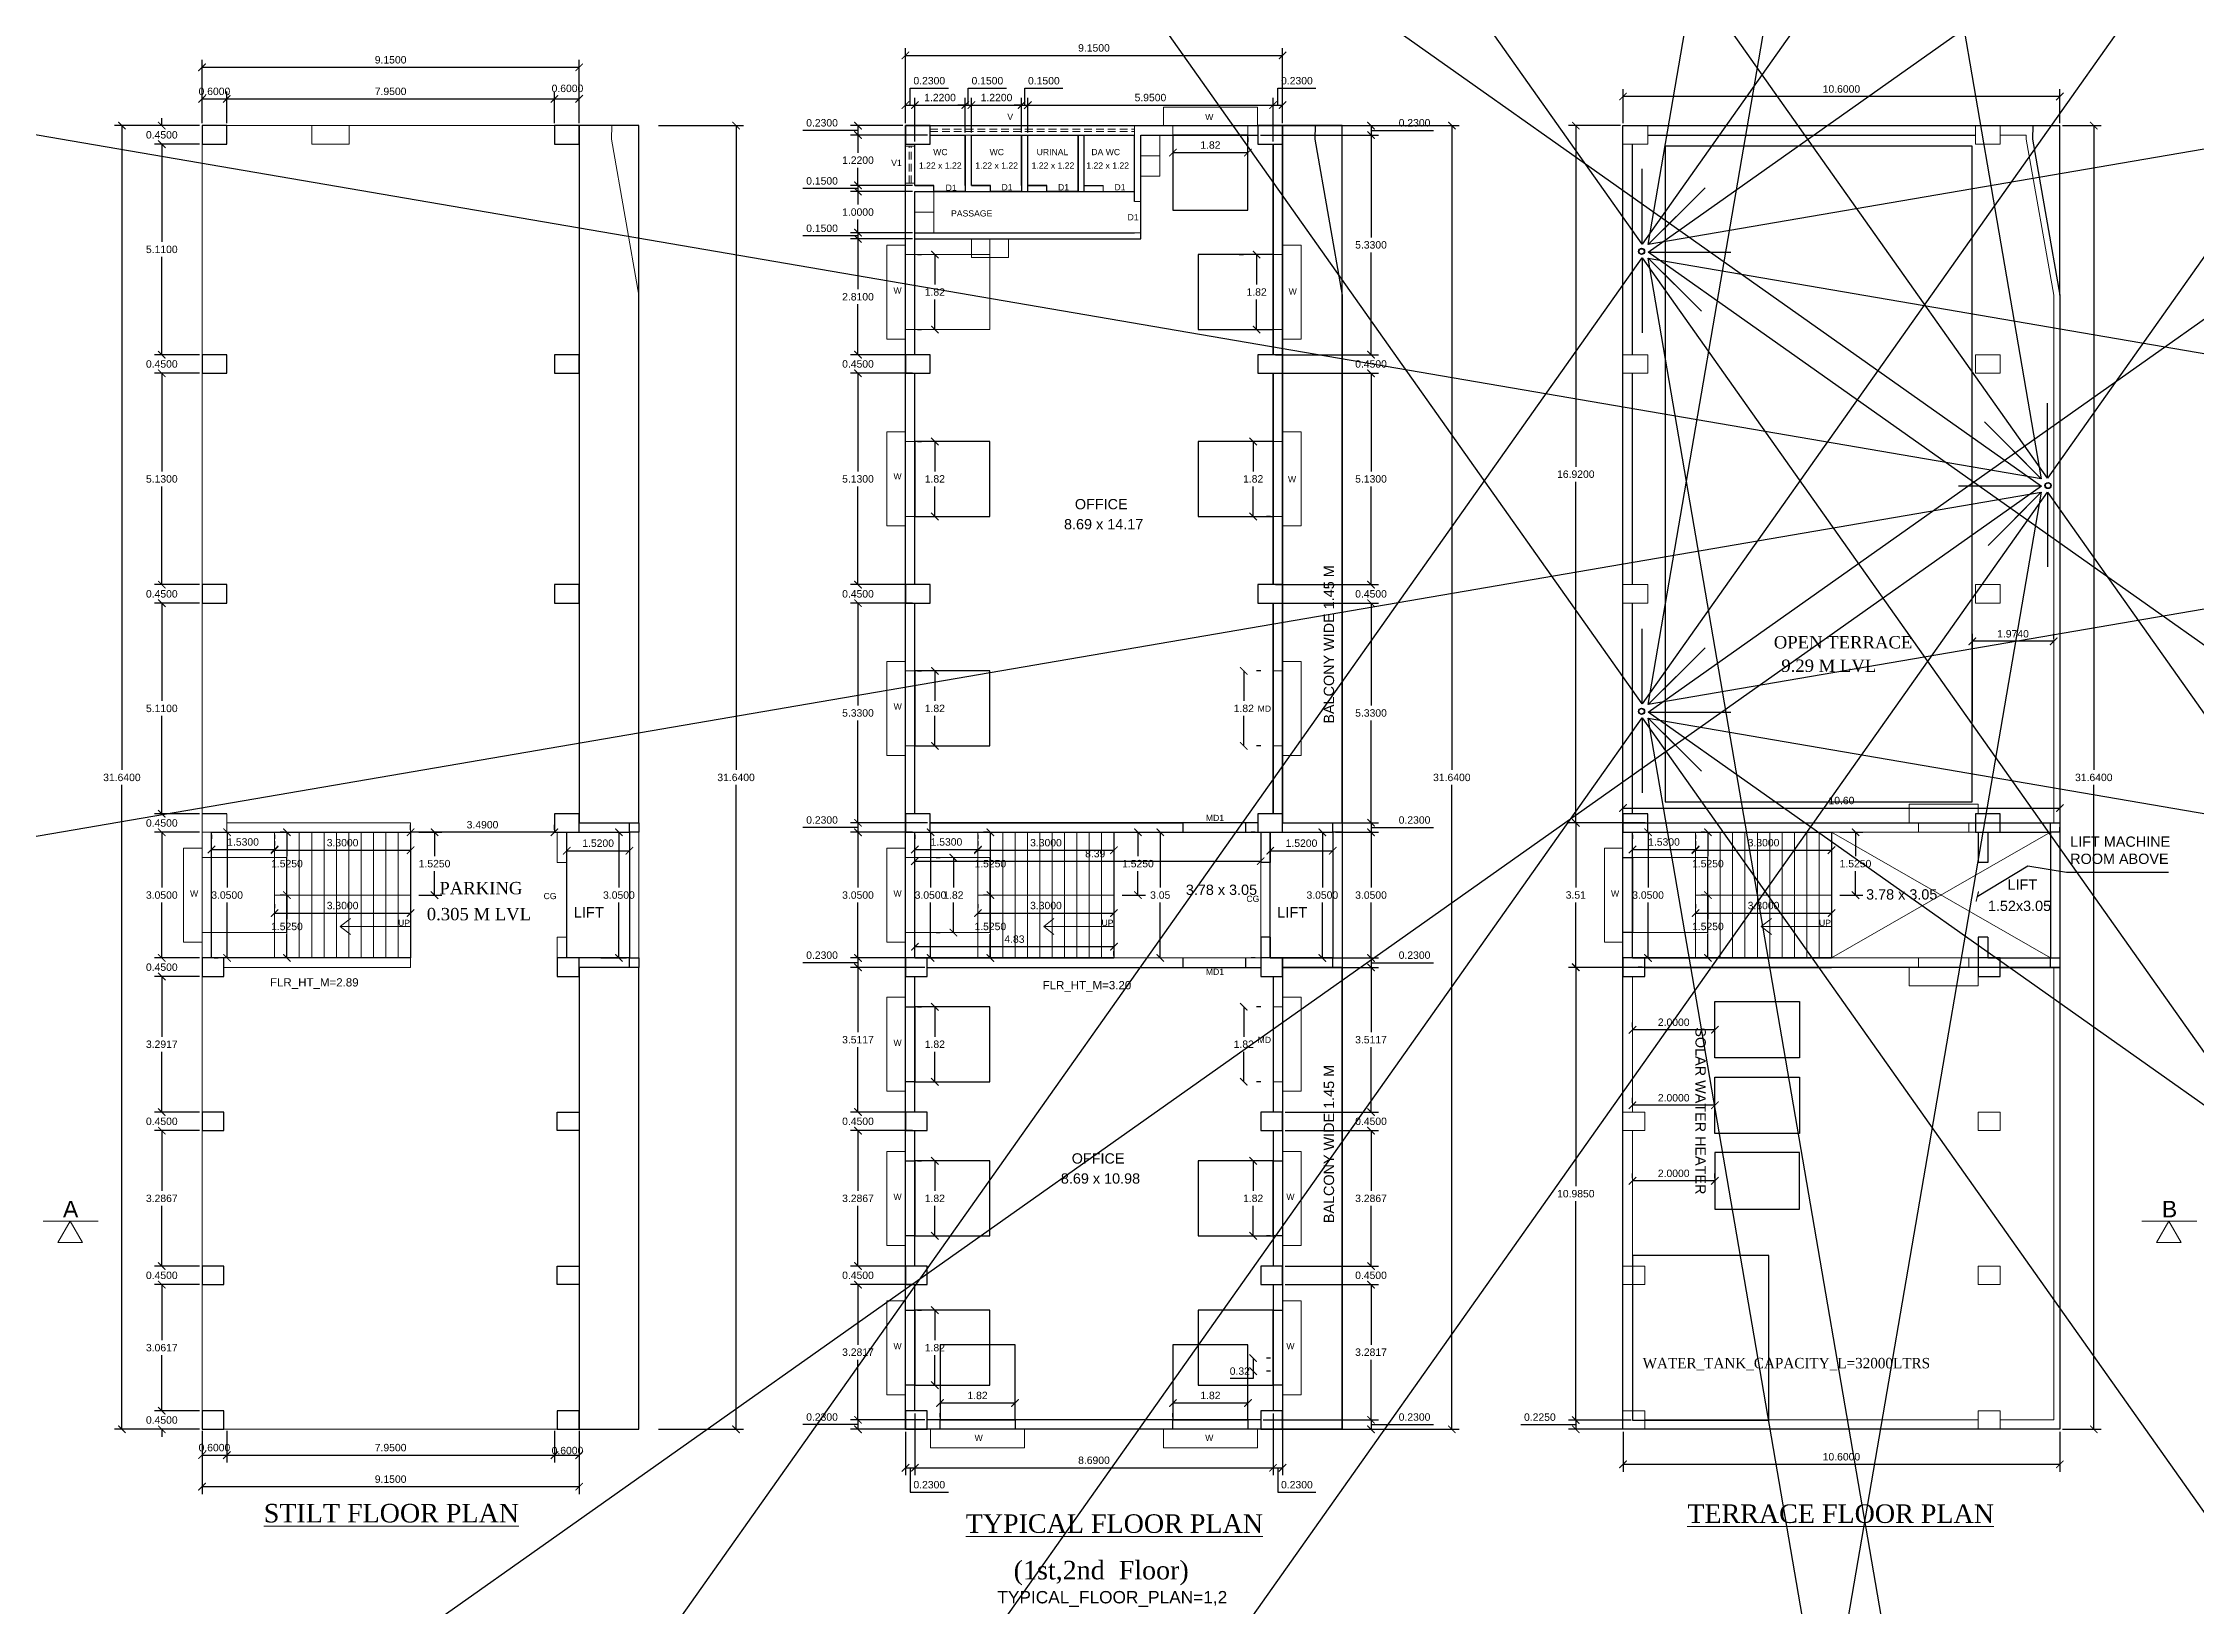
# Model space of a CAD drawing. Header units: metres. Extents: x -1559787 to -1559491, y 43492 to 43648.
# Drawn here: x -1559682.9 to -1559630.6, y 43491.5 to 43529.5 of the extents above; entities that cross this region are included whole.
import ezdxf

# ---------------------------------------------------------------- set-up
doc = ezdxf.new("R2010")
doc.units = ezdxf.units.M
doc.header["$LTSCALE"] = 750
doc.header["$MEASUREMENT"] = 0
doc.header["$PDMODE"] = 35
doc.header["$PDSIZE"] = 50
for name, pattern in [('Dashed', [0.75, 0.5, -0.25]), ('DOT2', [0.125, 0, -0.125]), ('HIDDEN', [0.375, 0.25, -0.125]), ('PHANTOM2', [1.25, 0.625, -0.125, 0.125, -0.125, 0.125, -0.125])]:
    doc.linetypes.add(name, pattern=pattern)
doc.layers.get('0').update_dxf_attribs({"lineweight": 5})
doc.layers.get('Defpoints').update_dxf_attribs({"lineweight": 0})
for name, color, linetype, lineweight in [('AR_DOOR', 32, 'Continuous', 9), ('BLK_1_FLR_0_DRINKING_WATER', 7, 'Continuous', 5), ('BLK_1_FLR_0_ROOM_1_LIGHT_VENTILATION_1', 2, 'Continuous', 5), ('BLK_1_FLR_0_STAIR_1_FLIGHT_1', 7, 'Continuous', 0), ('BLK_1_FLR_0_STAIR_1_FLIGHT_2', 7, 'Continuous', 0), ('BLK_1_FLR_0_STAIR_1_LANDING_1', 7, 'Continuous', 0), ('BLK_1_FLR_1_DRINKING_WATER', 7, 'Continuous', 5), ('BLK_1_FLR_1_ROOF_AREA', 54, 'Continuous', 5), ('BLK_1_FLR_1_ROOM_1_LIGHT_VENTILATION_1', 2, 'Continuous', 5), ('BLK_1_FLR_1_ROOM_3_LIGHT_VENTILATION_1', 2, 'Continuous', 5), ('BLK_1_FLR_1_SP_WC', 233, 'Continuous', 5), ('BLK_1_FLR_1_STAIR_1_FLIGHT_1', 7, 'Continuous', 0), ('BLK_1_FLR_1_STAIR_1_FLIGHT_2', 7, 'Continuous', 0), ('BLK_1_FLR_1_STAIR_1_LANDING_1', 7, 'Continuous', 0), ('BLK_1_FLR_1_WASH', 55, 'Continuous', 5), ('BLK_1_FLR_2_ EXIT_WIDTH_ STAIR', 1, 'Continuous', 5), ('BLK_1_FLR_2_ROOM_1_LIGHT_VENTILATION_1', 2, 'Continuous', 5), ('BLK_1_FLR_2_STAIR_1_FLIGHT_1', 7, 'Continuous', 5), ('BLK_1_FLR_2_STAIR_1_FLIGHT_2', 7, 'Continuous', 5), ('BLK_1_FLR_2_STAIR_1_LANDING_1', 7, 'Continuous', 5), ('BLK_1_FLR_3_ROOF_AREA', 54, 'Continuous', 5), ('BLK_1_LVL_1_BLDG_FOOT_PRINT', 1, 'Continuous', 5), ('column', 242, 'Continuous', 25), ('ED', 30, 'Continuous', 0), ('PASSAGE_STAIR', 2, 'Continuous', 5), ('PRIVATE_PASSAGE', 2, 'Continuous', 5), ('TOILET_VENTILATION', 6, 'Continuous', 5), ('TWO WHEELER', 8, 'Continuous', 13)]:
    doc.layers.add(name, color=color, linetype=linetype, lineweight=lineweight)
doc.layers.add('BLK_1_FLR_0_DA_LIFT_1', color=30, linetype='Continuous', plot=False)
doc.layers.add('BLK_1_FLR_1_DA_LIFT_1', color=30, linetype='Continuous', plot=False)
for name, color, linetype in [('BLK_1_FLR_0_EXIT_WIDTH_STAIR', 1, 'Continuous'), ('BLK_1_FLR_0_STAIR_1', 1, 'Continuous'), ('BLK_1_FLR_1_BLT_UP_AREA', 18, 'Continuous'), ('BLK_1_FLR_1_EXIT_WIDTH_DOOR', 2, 'Continuous'), ('BLK_1_FLR_1_EXIT_WIDTH_STAIR', 1, 'Continuous'), ('BLK_1_FLR_1_REGULAR_ROOM_1', 2, 'Continuous'), ('BLK_1_FLR_1_REGULAR_ROOM_2', 2, 'Continuous'), ('BLK_1_FLR_1_ROOM_1_LIGHT_VENTILATION_2', 2, 'Continuous'), ('BLK_1_FLR_1_ROOM_1_LIGHT_VENTILATION_3', 2, 'Continuous'), ('BLK_1_FLR_1_ROOM_1_LIGHT_VENTILATION_4', 2, 'Continuous'), ('BLK_1_FLR_1_ROOM_1_LIGHT_VENTILATION_5', 2, 'Continuous'), ('BLK_1_FLR_1_ROOM_1_LIGHT_VENTILATION_6', 2, 'Continuous'), ('BLK_1_FLR_1_ROOM_2_LIGHT_VENTILATION_1', 2, 'Continuous'), ('BLK_1_FLR_1_ROOM_2_LIGHT_VENTILATION_2', 2, 'Continuous'), ('BLK_1_FLR_1_ROOM_2_LIGHT_VENTILATION_3', 2, 'Continuous'), ('BLK_1_FLR_1_ROOM_2_LIGHT_VENTILATION_4', 2, 'Continuous'), ('BLK_1_FLR_1_ROOM_2_LIGHT_VENTILATION_5', 2, 'Continuous'), ('BLK_1_FLR_1_ROOM_2_LIGHT_VENTILATION_6', 2, 'Continuous'), ('BLK_1_FLR_1_ROOM_2_LIGHT_VENTILATION_7', 2, 'Continuous'), ('BLK_1_FLR_1_STAIR_1', 1, 'Continuous'), ('BLK_1_FLR_1_URINAL', 235, 'Continuous'), ('BLK_1_FLR_1_WATER_CLOSET', 3, 'Continuous'), ('BLK_1_PROJECTED_BALCONY', 5, 'Continuous'), ('BLK_1_STAIR_HEADROOM', 1, 'Continuous'), ('BLK_1_TERRACESERVICE_UTILITYDISTANCE', 1, 'Continuous'), ('DIM', 9, 'Continuous'), ('SOLAR_PANEL', 3, 'Continuous'), ('SOLAR_WATER_HEATER', 1, 'Continuous'), ('WATER_TANK_CALCULATION', 150, 'Continuous')]:
    doc.layers.add(name, color=color, linetype=linetype)
doc.styles.add('ED', font='romantic.ttf', dxfattribs={"width": 0.96})
doc.styles.add('RS1', font='romans.shx', dxfattribs={"width": 0.75})
doc.styles.get("Standard").update_dxf_attribs({"font": 'arial.ttf'})
doc.styles.add('style4', font='BOOKOS.TTF', dxfattribs={"height": 300})
doc.dimstyles.new('DIM-100', dxfattribs={"dimtxt": 200, "dimasz": 100, "dimexe": 25, "dimexo": 25, "dimgap": 35, "dimtad": 1, "dimdec": 0, "dimrnd": 5, "dimzin": 0, "dimdsep": 46, "dimtxsty": 'RS1', "dimblk": 'ARCHTICK', "dimcen": 100, "dimdle": 25, "dimclrd": 8, "dimclre": 8, "dimclrt": 4, "dimadec": 0, "dimazin": 0, "dimtfac": 0.5, "dimtdec": 0, "dimtmove": 1, "dimatfit": 0, "dimfxl": 0, "dimfrac": 1, "dimtolj": 1, "dimtzin": 0, "dimarcsym": 0})
doc.dimstyles.get("Standard").update_dxf_attribs({"dimtxt": 0.18, "dimasz": 0.18, "dimexe": 0.18, "dimexo": 0.0625, "dimgap": 0.09, "dimtad": 1, "dimtih": 1, "dimtoh": 1, "dimdec": 4, "dimzin": 0, "dimdsep": 46, "dimtxsty": 'Standard', "dimblk": 'ARCHTICK', "dimcen": 0.09, "dimadec": 0, "dimazin": 0, "dimtfac": 1, "dimtdec": 4, "dimtofl": 0, "dimtmove": 0, "dimatfit": 3, "dimldrblk": 'ARCHTICK', "dimfxl": 0, "dimtolj": 1, "dimtzin": 0, "dimarcsym": 0})

msp = doc.modelspace()

# ---------------------------------------------------------------- texts
for s, height, p in [('V', 0.15, (-1559659.47359, 43527.62462)), ('W', 0.15, (-1559654.67259, 43527.61988)), ('WC', 0.15, (-1559661.2727, 43526.76967)), ('WC', 0.15, (-1559659.90438, 43526.76967)), ('URINAL', 0.15, (-1559658.76344, 43526.76967)), ('DA WC', 0.15, (-1559657.43611, 43526.76967)), ('V1', 0.15, (-1559662.29328, 43526.50683)), ('1.22 x 1.22', 0.15, (-1559661.61996, 43526.44368)), ('1.22 x 1.22', 0.15, (-1559660.25163, 43526.44368)), ('1.22 x 1.22', 0.15, (-1559658.88504, 43526.44368)), ('1.22 x 1.22', 0.15, (-1559657.5577, 43526.44368)), ('D1', 0.15, (-1559660.9712, 43525.90404)), ('D1', 0.15, (-1559659.61478, 43525.91683)), ('D1', 0.15, (-1559658.24478, 43525.91683)), ('D1', 0.15, (-1559656.87478, 43525.91683)), ('PASSAGE', 0.15, (-1559660.84013, 43525.28159)), ('D1', 0.15, (-1559656.5563, 43525.18928)), ('W', 0.15, (-1559662.23701, 43523.40922)), ('W', 0.15, (-1559652.64839, 43523.38553)), ('W', 0.15, (-1559662.23672, 43518.89981)), ('W', 0.15, (-1559652.66544, 43518.82945)), ('OFFICE', 0.25, (-1559657.83551, 43518.17526)), ('8.69 x 14.17', 0.25, (-1559658.09861, 43517.68871)), ('W', 0.15, (-1559662.23301, 43513.31293)), ('MD', 0.15, (-1559653.40017, 43513.26189)), ('MD1', 0.15, (-1559654.6569, 43510.61039)), ('W', 0.15, (-1559679.30396, 43508.77422)), ('W', 0.15, (-1559662.23701, 43508.77422)), ('3.78 x 3.05', 0.25, (-1559655.14275, 43508.81659)), ('W', 0.15, (-1559644.82666, 43508.77422)), ('3.78 x 3.05', 0.25, (-1559638.63707, 43508.70445)), ('LIFT', 0.25, (-1559635.2048, 43508.94105)), ('CG', 0.15, (-1559670.72656, 43508.71404)), ('CG', 0.15, (-1559653.67373, 43508.64683)), ('1.52x3.05', 0.25, (-1559635.68262, 43508.42579)), ('UP', 0.15, (-1559674.25746, 43508.0641)), ('UP', 0.15, (-1559657.19051, 43508.0641)), ('UP', 0.15, (-1559639.78016, 43508.0641)), ('MD1', 0.15, (-1559654.6569, 43506.87653)), ('W', 0.15, (-1559662.23701, 43505.15339)), ('MD', 0.15, (-1559653.40017, 43505.22337)), ('OFFICE', 0.25, (-1559657.9119, 43502.29651)), ('8.69 x 10.98', 0.25, (-1559658.175, 43501.80995)), ('A', 0.4, (-1559682.38797, 43500.99217)), ('W', 0.15, (-1559662.23701, 43501.41422)), ('W', 0.15, (-1559652.70407, 43501.41422)), ('B', 0.4, (-1559631.46207, 43500.99217)), ('W', 0.15, (-1559662.23701, 43497.79006)), ('W', 0.15, (-1559652.70407, 43497.79006)), ('W', 0.15, (-1559660.26849, 43495.56484)), ('W', 0.15, (-1559654.67259, 43495.56484))]:
    msp.add_text(s, height=height).set_placement(p)
for p in [(-1559651.54639, 43512.97338), (-1559651.54639, 43500.84944)]:
    msp.add_text('BALCONY WIDE 1.45 M', height=0.25, rotation=90).set_placement(p)
at = {"style": 'style4'}
for s, height, p in [(' OPEN TERRACE', 0.3, (-1559640.99063, 43514.79833)), ('       9.29 M LVL', 0.3, (-1559641.48736, 43514.22857)), ('PARKING', 0.3, (-1559673.2544, 43508.83219)), ('0.305 M LVL', 0.3, (-1559673.56058, 43508.20116)), ('%%UTYPICAL FLOOR PLAN', 0.45, (-1559660.48438, 43493.33461)), ('%%UTERRACE FLOOR PLAN', 0.45, (-1559642.97512, 43493.5755)), ('(1st,2nd  Floor)', 0.45, (-1559659.3208, 43492.20468))]:
    msp.add_text(s, height=height, dxfattribs=at).set_placement(p)
at = {"color": 4}
for p in [(-1559669.99734, 43508.26659), (-1559652.93039, 43508.26659)]:
    msp.add_text('LIFT', height=0.255556, dxfattribs=at).set_placement(p)
at = {"linetype": 'ByBlock', "style": 'style4'}
msp.add_text('%%USTILT FLOOR PLAN', height=0.45, dxfattribs=at).set_placement((-1559677.51583, 43493.58748))
at = {"insert": (-1559633.68508, 43510.23463), "char_height": 0.25, "width": 3.3980796, "attachment_point": 1}
msp.add_mtext('\\A1;LIFT MACHINE ROOM ABOVE  ', dxfattribs=at)
at = {"insert": (-1559642.6543, 43503.57574, 0.00517), "char_height": 0.25, "attachment_point": 5, "rotation": 270}
msp.add_mtext('{\\fArial|b0|i0|c0|p34;SOLAR WATER HEATER }', dxfattribs=at)
at = {"layer": 'BLK_1_FLR_0_STAIR_1', "linetype": 'Continuous', "insert": (-1559676.28946, 43506.79457), "char_height": 0.2, "width": 2.4, "attachment_point": 2}
msp.add_mtext('FLR_HT_M=2.89', dxfattribs=at)
at = {"layer": 'BLK_1_FLR_1_BLT_UP_AREA', "color": 18, "insert": (-1559659.71597, 43491.9233), "char_height": 0.3, "attachment_point": 1}
msp.add_mtext_dynamic_manual_height_columns('TYPICAL_FLOOR_PLAN=1,2', width=10.5970681, gutter_width=0.9, heights=[0], dxfattribs=at)
at = {"layer": 'BLK_1_FLR_1_STAIR_1', "linetype": 'Continuous', "insert": (-1559657.54282, 43506.72657), "char_height": 0.2, "width": 2.4, "attachment_point": 2}
msp.add_mtext('FLR_HT_M=3.20', dxfattribs=at)
at = {"layer": 'WATER_TANK_CALCULATION', "linetype": 'ByBlock', "insert": (-1559644.05914, 43497.58023), "char_height": 0.2537879, "attachment_point": 1, "style": 'ED'}
msp.add_mtext_dynamic_manual_height_columns('WATER_TANK_CAPACITY_L=32000LTRS', width=6.8667001, gutter_width=1.26894, heights=[0], dxfattribs=at)

# ---------------------------------------------------------------- blocks, each defined once
blk = doc.blocks.new('SUNSHADE W1')
at = {"linetype": 'HIDDEN'}
for p, q in [((260.541, 502.104), (260.091, 502.104)), ((260.091, 502.104), (260.091, 499.824)), ((260.541, 501.874), (260.541, 502.104)), ((260.091, 499.824), (260.541, 499.824)), ((260.541, 499.824), (260.541, 500.054))]:
    blk.add_line(p, q, dxfattribs=at)
blk = doc.blocks.new('_ArchTick')
at = {"color": 0, "linetype": 'ByBlock', "const_width": 0.15}
blk.add_lwpolyline([(-0.5, -0.5), (0.5, 0.5)], dxfattribs=at)
blk = doc.blocks.new('*D87')
at = {"layer": 'Defpoints', "color": 0}
for p in [(-1559670.163, 43509.889), (-1559668.643, 43509.929), (-1559668.643, 43509.889)]:
    blk.add_point(p, dxfattribs=at)
at = {"layer": 'ED', "color": 0, "lineweight": -2}
for p, q in [((-1559670.163, 43509.952), (-1559670.163, 43510.069)), ((-1559670.163, 43509.889), (-1559668.643, 43509.889)), ((-1559668.643, 43509.867), (-1559668.643, 43509.709))]:
    blk.add_line(p, q, dxfattribs=at)
at = {"layer": 'ED', "color": 0, "lineweight": -2, "xscale": 0.18, "yscale": 0.18, "zscale": 0.18, "rotation": 180}
blk.add_blockref('_ArchTick', (-1559670.163, 43509.889), dxfattribs=at)
at = {"layer": 'ED', "color": 0, "lineweight": -2, "xscale": 0.18, "yscale": 0.18, "zscale": 0.18}
blk.add_blockref('_ArchTick', (-1559668.643, 43509.889), dxfattribs=at)
at = {"layer": 'ED', "color": 0, "insert": (-1559669.403, 43510.071), "char_height": 0.18, "attachment_point": 5}
blk.add_mtext('\\A1;1.5200', dxfattribs=at)
blk = doc.blocks.new('*D88')
at = {"layer": 'Defpoints', "color": 0}
for p in [(-1559669.403, 43510.337), (-1559669.403, 43507.287), (-1559668.898, 43507.287)]:
    blk.add_point(p, dxfattribs=at)
at = {"layer": 'ED', "color": 0, "lineweight": -2}
for p, q in [((-1559669.341, 43510.337), (-1559668.718, 43510.337)), ((-1559668.898, 43510.337), (-1559668.898, 43508.994)), ((-1559668.898, 43507.287), (-1559668.898, 43508.63)), ((-1559669.341, 43507.287), (-1559668.718, 43507.287))]:
    blk.add_line(p, q, dxfattribs=at)
at = {"layer": 'ED', "color": 0, "lineweight": -2, "xscale": 0.18, "yscale": 0.18, "zscale": 0.18}
for p, rotation in [((-1559668.898, 43510.337), 90), ((-1559668.898, 43507.287), 270)]:
    blk.add_blockref('_ArchTick', p, dxfattribs=dict(at, rotation=rotation))
at = {"layer": 'ED', "color": 0, "insert": (-1559668.898, 43508.812), "char_height": 0.18, "attachment_point": 5}
blk.add_mtext('\\A1;3.0500', dxfattribs=at)
blk = doc.blocks.new('*D89')
at = {"layer": 'Defpoints', "color": 0}
for p in [(-1559673.953, 43510.337), (-1559673.953, 43510.337), (-1559670.463, 43510.337)]:
    blk.add_point(p, dxfattribs=at)
at = {"layer": 'ED', "color": 0, "lineweight": -2}
for p, q in [((-1559673.953, 43510.4), (-1559673.953, 43510.517)), ((-1559670.463, 43510.4), (-1559670.463, 43510.517)), ((-1559670.463, 43510.337), (-1559673.953, 43510.337))]:
    blk.add_line(p, q, dxfattribs=at)
at = {"layer": 'ED', "color": 0, "lineweight": -2, "xscale": 0.18, "yscale": 0.18, "zscale": 0.18, "rotation": 180}
blk.add_blockref('_ArchTick', (-1559673.953, 43510.337), dxfattribs=at)
at = {"layer": 'ED', "color": 0, "lineweight": -2, "xscale": 0.18, "yscale": 0.18, "zscale": 0.18}
blk.add_blockref('_ArchTick', (-1559670.463, 43510.337), dxfattribs=at)
at = {"layer": 'ED', "color": 0, "insert": (-1559672.208, 43510.519), "char_height": 0.18, "attachment_point": 5}
blk.add_mtext('\\A1;3.4900', dxfattribs=at)
blk = doc.blocks.new('*D90')
at = {"layer": 'Defpoints', "color": 0}
for p in [(-1559679.013, 43527.487), (-1559679.99, 43527.037), (-1559679.013, 43527.037)]:
    blk.add_point(p, dxfattribs=at)
at = {"layer": 'ED', "color": 0, "lineweight": -2}
for p, q in [((-1559679.076, 43527.487), (-1559680.17, 43527.487)), ((-1559679.99, 43527.487), (-1559679.99, 43527.667)), ((-1559679.076, 43527.037), (-1559680.17, 43527.037)), ((-1559679.99, 43527.037), (-1559679.99, 43526.857))]:
    blk.add_line(p, q, dxfattribs=at)
at = {"layer": 'ED', "color": 0, "lineweight": -2, "xscale": 0.18, "yscale": 0.18, "zscale": 0.18}
for p, rotation in [((-1559679.99, 43527.487), 270), ((-1559679.99, 43527.037), 90)]:
    blk.add_blockref('_ArchTick', p, dxfattribs=dict(at, rotation=rotation))
at = {"layer": 'ED', "color": 0, "insert": (-1559679.99, 43527.262), "char_height": 0.18, "attachment_point": 5}
blk.add_mtext('\\A1;0.4500', dxfattribs=at)
blk = doc.blocks.new('*D91')
at = {"layer": 'Defpoints', "color": 0}
for p in [(-1559679.013, 43527.037), (-1559679.99, 43521.927), (-1559679.013, 43521.927)]:
    blk.add_point(p, dxfattribs=at)
at = {"layer": 'ED', "color": 0, "lineweight": -2}
for p, q in [((-1559679.076, 43527.037), (-1559680.17, 43527.037)), ((-1559679.99, 43527.037), (-1559679.99, 43524.664)), ((-1559679.99, 43521.927), (-1559679.99, 43524.3)), ((-1559679.076, 43521.927), (-1559680.17, 43521.927))]:
    blk.add_line(p, q, dxfattribs=at)
at = {"layer": 'ED', "color": 0, "lineweight": -2, "xscale": 0.18, "yscale": 0.18, "zscale": 0.18}
for p, rotation in [((-1559679.99, 43527.037), 90), ((-1559679.99, 43521.927), 270)]:
    blk.add_blockref('_ArchTick', p, dxfattribs=dict(at, rotation=rotation))
at = {"layer": 'ED', "color": 0, "insert": (-1559679.99, 43524.482), "char_height": 0.18, "attachment_point": 5}
blk.add_mtext('\\A1;5.1100', dxfattribs=at)
blk = doc.blocks.new('*D92')
at = {"layer": 'Defpoints', "color": 0}
for p in [(-1559679.99, 43521.477), (-1559679.013, 43521.927), (-1559679.013, 43521.477)]:
    blk.add_point(p, dxfattribs=at)
at = {"layer": 'ED', "color": 0, "lineweight": -2}
for p, q in [((-1559679.99, 43521.927), (-1559679.99, 43522.107)), ((-1559679.076, 43521.927), (-1559680.17, 43521.927)), ((-1559679.076, 43521.477), (-1559680.17, 43521.477)), ((-1559679.99, 43521.477), (-1559679.99, 43521.297))]:
    blk.add_line(p, q, dxfattribs=at)
at = {"layer": 'ED', "color": 0, "lineweight": -2, "xscale": 0.18, "yscale": 0.18, "zscale": 0.18}
for p, rotation in [((-1559679.99, 43521.927), 270), ((-1559679.99, 43521.477), 90)]:
    blk.add_blockref('_ArchTick', p, dxfattribs=dict(at, rotation=rotation))
at = {"layer": 'ED', "color": 0, "insert": (-1559679.99, 43521.702), "char_height": 0.18, "attachment_point": 5}
blk.add_mtext('\\A1;0.4500', dxfattribs=at)
blk = doc.blocks.new('*D93')
at = {"layer": 'Defpoints', "color": 0}
for p in [(-1559679.013, 43521.477), (-1559679.99, 43516.347), (-1559679.013, 43516.347)]:
    blk.add_point(p, dxfattribs=at)
at = {"layer": 'ED', "color": 0, "lineweight": -2}
for p, q in [((-1559679.076, 43521.477), (-1559680.17, 43521.477)), ((-1559679.99, 43521.477), (-1559679.99, 43519.094)), ((-1559679.99, 43516.347), (-1559679.99, 43518.73)), ((-1559679.076, 43516.347), (-1559680.17, 43516.347))]:
    blk.add_line(p, q, dxfattribs=at)
at = {"layer": 'ED', "color": 0, "lineweight": -2, "xscale": 0.18, "yscale": 0.18, "zscale": 0.18}
for p, rotation in [((-1559679.99, 43521.477), 90), ((-1559679.99, 43516.347), 270)]:
    blk.add_blockref('_ArchTick', p, dxfattribs=dict(at, rotation=rotation))
at = {"layer": 'ED', "color": 0, "insert": (-1559679.99, 43518.912), "char_height": 0.18, "attachment_point": 5}
blk.add_mtext('\\A1;5.1300', dxfattribs=at)
blk = doc.blocks.new('*D94')
at = {"layer": 'Defpoints', "color": 0}
for p in [(-1559679.013, 43516.347), (-1559679.99, 43515.897), (-1559679.013, 43515.897)]:
    blk.add_point(p, dxfattribs=at)
at = {"layer": 'ED', "color": 0, "lineweight": -2}
for p, q in [((-1559679.076, 43516.347), (-1559680.17, 43516.347)), ((-1559679.99, 43516.347), (-1559679.99, 43516.527)), ((-1559679.076, 43515.897), (-1559680.17, 43515.897)), ((-1559679.99, 43515.897), (-1559679.99, 43515.717))]:
    blk.add_line(p, q, dxfattribs=at)
at = {"layer": 'ED', "color": 0, "lineweight": -2, "xscale": 0.18, "yscale": 0.18, "zscale": 0.18}
for p, rotation in [((-1559679.99, 43516.347), 270), ((-1559679.99, 43515.897), 90)]:
    blk.add_blockref('_ArchTick', p, dxfattribs=dict(at, rotation=rotation))
at = {"layer": 'ED', "color": 0, "insert": (-1559679.99, 43516.122), "char_height": 0.18, "attachment_point": 5}
blk.add_mtext('\\A1;0.4500', dxfattribs=at)
blk = doc.blocks.new('*D95')
at = {"layer": 'Defpoints', "color": 0}
for p in [(-1559679.013, 43515.897), (-1559679.99, 43510.787), (-1559679.013, 43510.787)]:
    blk.add_point(p, dxfattribs=at)
at = {"layer": 'ED', "color": 0, "lineweight": -2}
for p, q in [((-1559679.076, 43515.897), (-1559680.17, 43515.897)), ((-1559679.99, 43515.897), (-1559679.99, 43513.524)), ((-1559679.99, 43510.787), (-1559679.99, 43513.16)), ((-1559679.076, 43510.787), (-1559680.17, 43510.787))]:
    blk.add_line(p, q, dxfattribs=at)
at = {"layer": 'ED', "color": 0, "lineweight": -2, "xscale": 0.18, "yscale": 0.18, "zscale": 0.18}
for p, rotation in [((-1559679.99, 43515.897), 90), ((-1559679.99, 43510.787), 270)]:
    blk.add_blockref('_ArchTick', p, dxfattribs=dict(at, rotation=rotation))
at = {"layer": 'ED', "color": 0, "insert": (-1559679.99, 43513.342), "char_height": 0.18, "attachment_point": 5}
blk.add_mtext('\\A1;5.1100', dxfattribs=at)
blk = doc.blocks.new('*D96')
at = {"layer": 'Defpoints', "color": 0}
for p in [(-1559679.013, 43510.787), (-1559679.99, 43510.337), (-1559679.013, 43510.337)]:
    blk.add_point(p, dxfattribs=at)
at = {"layer": 'ED', "color": 0, "lineweight": -2}
for p, q in [((-1559679.076, 43510.787), (-1559680.17, 43510.787)), ((-1559679.99, 43510.787), (-1559679.99, 43510.967)), ((-1559679.076, 43510.337), (-1559680.17, 43510.337)), ((-1559679.99, 43510.337), (-1559679.99, 43510.157))]:
    blk.add_line(p, q, dxfattribs=at)
at = {"layer": 'ED', "color": 0, "lineweight": -2, "xscale": 0.18, "yscale": 0.18, "zscale": 0.18}
for p, rotation in [((-1559679.99, 43510.787), 270), ((-1559679.99, 43510.337), 90)]:
    blk.add_blockref('_ArchTick', p, dxfattribs=dict(at, rotation=rotation))
at = {"layer": 'ED', "color": 0, "insert": (-1559679.99, 43510.562), "char_height": 0.18, "attachment_point": 5}
blk.add_mtext('\\A1;0.4500', dxfattribs=at)
blk = doc.blocks.new('*D97')
at = {"layer": 'Defpoints', "color": 0}
for p in [(-1559679.013, 43510.337), (-1559679.99, 43507.287), (-1559679.013, 43507.287)]:
    blk.add_point(p, dxfattribs=at)
at = {"layer": 'ED', "color": 0, "lineweight": -2}
for p, q in [((-1559679.076, 43510.337), (-1559680.17, 43510.337)), ((-1559679.99, 43510.337), (-1559679.99, 43508.994)), ((-1559679.99, 43507.287), (-1559679.99, 43508.63)), ((-1559679.076, 43507.287), (-1559680.17, 43507.287))]:
    blk.add_line(p, q, dxfattribs=at)
at = {"layer": 'ED', "color": 0, "lineweight": -2, "xscale": 0.18, "yscale": 0.18, "zscale": 0.18}
for p, rotation in [((-1559679.99, 43510.337), 90), ((-1559679.99, 43507.287), 270)]:
    blk.add_blockref('_ArchTick', p, dxfattribs=dict(at, rotation=rotation))
at = {"layer": 'ED', "color": 0, "insert": (-1559679.99, 43508.812), "char_height": 0.18, "attachment_point": 5}
blk.add_mtext('\\A1;3.0500', dxfattribs=at)
blk = doc.blocks.new('*D98')
at = {"layer": 'Defpoints', "color": 0}
for p in [(-1559679.99, 43506.837), (-1559679.013, 43507.287), (-1559679.013, 43506.837)]:
    blk.add_point(p, dxfattribs=at)
at = {"layer": 'ED', "color": 0, "lineweight": -2}
for p, q in [((-1559679.99, 43507.287), (-1559679.99, 43507.467)), ((-1559679.076, 43507.287), (-1559680.17, 43507.287)), ((-1559679.076, 43506.837), (-1559680.17, 43506.837)), ((-1559679.99, 43506.837), (-1559679.99, 43506.657))]:
    blk.add_line(p, q, dxfattribs=at)
at = {"layer": 'ED', "color": 0, "lineweight": -2, "xscale": 0.18, "yscale": 0.18, "zscale": 0.18}
for p, rotation in [((-1559679.99, 43507.287), 270), ((-1559679.99, 43506.837), 90)]:
    blk.add_blockref('_ArchTick', p, dxfattribs=dict(at, rotation=rotation))
at = {"layer": 'ED', "color": 0, "insert": (-1559679.99, 43507.062), "char_height": 0.18, "attachment_point": 5}
blk.add_mtext('\\A1;0.4500', dxfattribs=at)
blk = doc.blocks.new('*D99')
at = {"layer": 'Defpoints', "color": 0}
for p in [(-1559679.013, 43506.837), (-1559679.99, 43503.546), (-1559679.013, 43503.546)]:
    blk.add_point(p, dxfattribs=at)
at = {"layer": 'ED', "color": 0, "lineweight": -2}
for p, q in [((-1559679.076, 43506.837), (-1559680.17, 43506.837)), ((-1559679.99, 43506.837), (-1559679.99, 43505.373)), ((-1559679.99, 43503.546), (-1559679.99, 43505.01)), ((-1559679.076, 43503.546), (-1559680.17, 43503.546))]:
    blk.add_line(p, q, dxfattribs=at)
at = {"layer": 'ED', "color": 0, "lineweight": -2, "xscale": 0.18, "yscale": 0.18, "zscale": 0.18}
for p, rotation in [((-1559679.99, 43506.837), 90), ((-1559679.99, 43503.546), 270)]:
    blk.add_blockref('_ArchTick', p, dxfattribs=dict(at, rotation=rotation))
at = {"layer": 'ED', "color": 0, "insert": (-1559679.99, 43505.192), "char_height": 0.18, "attachment_point": 5}
blk.add_mtext('\\A1;3.2917', dxfattribs=at)
blk = doc.blocks.new('*D100')
at = {"layer": 'Defpoints', "color": 0}
for p in [(-1559679.013, 43503.546), (-1559679.99, 43503.096), (-1559679.013, 43503.096)]:
    blk.add_point(p, dxfattribs=at)
at = {"layer": 'ED', "color": 0, "lineweight": -2}
for p, q in [((-1559679.99, 43503.546), (-1559679.99, 43503.726)), ((-1559679.076, 43503.546), (-1559680.17, 43503.546)), ((-1559679.076, 43503.096), (-1559680.17, 43503.096)), ((-1559679.99, 43503.096), (-1559679.99, 43502.916))]:
    blk.add_line(p, q, dxfattribs=at)
at = {"layer": 'ED', "color": 0, "lineweight": -2, "xscale": 0.18, "yscale": 0.18, "zscale": 0.18}
for p, rotation in [((-1559679.99, 43503.546), 270), ((-1559679.99, 43503.096), 90)]:
    blk.add_blockref('_ArchTick', p, dxfattribs=dict(at, rotation=rotation))
at = {"layer": 'ED', "color": 0, "insert": (-1559679.99, 43503.321), "char_height": 0.18, "attachment_point": 5}
blk.add_mtext('\\A1;0.4500', dxfattribs=at)
blk = doc.blocks.new('*D101')
at = {"layer": 'Defpoints', "color": 0}
for p in [(-1559679.013, 43503.096), (-1559679.99, 43499.809), (-1559679.013, 43499.809)]:
    blk.add_point(p, dxfattribs=at)
at = {"layer": 'ED', "color": 0, "lineweight": -2}
for p, q in [((-1559679.076, 43503.096), (-1559680.17, 43503.096)), ((-1559679.99, 43503.096), (-1559679.99, 43501.634)), ((-1559679.99, 43499.809), (-1559679.99, 43501.27)), ((-1559679.076, 43499.809), (-1559680.17, 43499.809))]:
    blk.add_line(p, q, dxfattribs=at)
at = {"layer": 'ED', "color": 0, "lineweight": -2, "xscale": 0.18, "yscale": 0.18, "zscale": 0.18}
for p, rotation in [((-1559679.99, 43503.096), 90), ((-1559679.99, 43499.809), 270)]:
    blk.add_blockref('_ArchTick', p, dxfattribs=dict(at, rotation=rotation))
at = {"layer": 'ED', "color": 0, "insert": (-1559679.99, 43501.452), "char_height": 0.18, "attachment_point": 5}
blk.add_mtext('\\A1;3.2867', dxfattribs=at)
blk = doc.blocks.new('*D102')
at = {"layer": 'Defpoints', "color": 0}
for p in [(-1559679.013, 43499.809), (-1559679.99, 43499.359), (-1559679.013, 43499.359)]:
    blk.add_point(p, dxfattribs=at)
at = {"layer": 'ED', "color": 0, "lineweight": -2}
for p, q in [((-1559679.076, 43499.809), (-1559680.17, 43499.809)), ((-1559679.99, 43499.809), (-1559679.99, 43499.989)), ((-1559679.076, 43499.359), (-1559680.17, 43499.359)), ((-1559679.99, 43499.359), (-1559679.99, 43499.179))]:
    blk.add_line(p, q, dxfattribs=at)
at = {"layer": 'ED', "color": 0, "lineweight": -2, "xscale": 0.18, "yscale": 0.18, "zscale": 0.18}
for p, rotation in [((-1559679.99, 43499.809), 270), ((-1559679.99, 43499.359), 90)]:
    blk.add_blockref('_ArchTick', p, dxfattribs=dict(at, rotation=rotation))
at = {"layer": 'ED', "color": 0, "insert": (-1559679.99, 43499.584), "char_height": 0.18, "attachment_point": 5}
blk.add_mtext('\\A1;0.4500', dxfattribs=at)
blk = doc.blocks.new('*D103')
at = {"layer": 'Defpoints', "color": 0}
for p in [(-1559679.013, 43499.359), (-1559679.99, 43496.297), (-1559679.013, 43496.297)]:
    blk.add_point(p, dxfattribs=at)
at = {"layer": 'ED', "color": 0, "lineweight": -2}
for p, q in [((-1559679.076, 43499.359), (-1559680.17, 43499.359)), ((-1559679.99, 43499.359), (-1559679.99, 43498.01)), ((-1559679.99, 43496.297), (-1559679.99, 43497.646)), ((-1559679.076, 43496.297), (-1559680.17, 43496.297))]:
    blk.add_line(p, q, dxfattribs=at)
at = {"layer": 'ED', "color": 0, "lineweight": -2, "xscale": 0.18, "yscale": 0.18, "zscale": 0.18}
for p, rotation in [((-1559679.99, 43499.359), 90), ((-1559679.99, 43496.297), 270)]:
    blk.add_blockref('_ArchTick', p, dxfattribs=dict(at, rotation=rotation))
at = {"layer": 'ED', "color": 0, "insert": (-1559679.99, 43497.828), "char_height": 0.18, "attachment_point": 5}
blk.add_mtext('\\A1;3.0617', dxfattribs=at)
blk = doc.blocks.new('*D104')
at = {"layer": 'Defpoints', "color": 0}
for p in [(-1559679.99, 43495.847), (-1559679.013, 43496.297), (-1559679.013, 43495.847)]:
    blk.add_point(p, dxfattribs=at)
at = {"layer": 'ED', "color": 0, "lineweight": -2}
for p, q in [((-1559679.99, 43496.297), (-1559679.99, 43496.477)), ((-1559679.076, 43496.297), (-1559680.17, 43496.297)), ((-1559679.076, 43495.847), (-1559680.17, 43495.847)), ((-1559679.99, 43495.847), (-1559679.99, 43495.667))]:
    blk.add_line(p, q, dxfattribs=at)
at = {"layer": 'ED', "color": 0, "lineweight": -2, "xscale": 0.18, "yscale": 0.18, "zscale": 0.18}
for p, rotation in [((-1559679.99, 43496.297), 270), ((-1559679.99, 43495.847), 90)]:
    blk.add_blockref('_ArchTick', p, dxfattribs=dict(at, rotation=rotation))
at = {"layer": 'ED', "color": 0, "insert": (-1559679.99, 43496.072), "char_height": 0.18, "attachment_point": 5}
blk.add_mtext('\\A1;0.4500', dxfattribs=at)
blk = doc.blocks.new('*D105')
at = {"layer": 'Defpoints', "color": 0}
for p in [(-1559678.413, 43528.135), (-1559679.013, 43527.487), (-1559678.413, 43527.487)]:
    blk.add_point(p, dxfattribs=at)
at = {"layer": 'ED', "color": 0, "lineweight": -2}
for p, q in [((-1559679.013, 43527.55), (-1559679.013, 43528.315)), ((-1559678.413, 43527.55), (-1559678.413, 43528.315)), ((-1559679.013, 43528.135), (-1559678.413, 43528.135))]:
    blk.add_line(p, q, dxfattribs=at)
at = {"layer": 'ED', "color": 0, "lineweight": -2, "xscale": 0.18, "yscale": 0.18, "zscale": 0.18, "rotation": 180}
blk.add_blockref('_ArchTick', (-1559679.013, 43528.135), dxfattribs=at)
at = {"layer": 'ED', "color": 0, "lineweight": -2, "xscale": 0.18, "yscale": 0.18, "zscale": 0.18}
blk.add_blockref('_ArchTick', (-1559678.413, 43528.135), dxfattribs=at)
at = {"layer": 'ED', "color": 0, "insert": (-1559678.713, 43528.317), "char_height": 0.18, "attachment_point": 5}
blk.add_mtext('\\A1;0.6000', dxfattribs=at)
blk = doc.blocks.new('*D106')
at = {"layer": 'Defpoints', "color": 0}
for p in [(-1559670.463, 43528.135), (-1559678.413, 43527.487), (-1559670.463, 43527.487)]:
    blk.add_point(p, dxfattribs=at)
at = {"layer": 'ED', "color": 0, "lineweight": -2}
for p, q in [((-1559678.413, 43527.55), (-1559678.413, 43528.315)), ((-1559670.463, 43527.55), (-1559670.463, 43528.315)), ((-1559678.413, 43528.135), (-1559670.463, 43528.135))]:
    blk.add_line(p, q, dxfattribs=at)
at = {"layer": 'ED', "color": 0, "lineweight": -2, "xscale": 0.18, "yscale": 0.18, "zscale": 0.18, "rotation": 180}
blk.add_blockref('_ArchTick', (-1559678.413, 43528.135), dxfattribs=at)
at = {"layer": 'ED', "color": 0, "lineweight": -2, "xscale": 0.18, "yscale": 0.18, "zscale": 0.18}
blk.add_blockref('_ArchTick', (-1559670.463, 43528.135), dxfattribs=at)
at = {"layer": 'ED', "color": 0, "insert": (-1559674.438, 43528.317), "char_height": 0.18, "attachment_point": 5}
blk.add_mtext('\\A1;7.9500', dxfattribs=at)
blk = doc.blocks.new('*D107')
at = {"layer": 'Defpoints', "color": 0}
for p in [(-1559669.863, 43528.135), (-1559670.463, 43527.487), (-1559669.863, 43527.487)]:
    blk.add_point(p, dxfattribs=at)
at = {"layer": 'ED', "color": 0, "lineweight": -2}
for p, q in [((-1559670.463, 43527.55), (-1559670.463, 43528.315)), ((-1559669.863, 43527.55), (-1559669.863, 43528.315)), ((-1559670.463, 43528.135), (-1559669.863, 43528.135))]:
    blk.add_line(p, q, dxfattribs=at)
at = {"layer": 'ED', "color": 0, "lineweight": -2, "xscale": 0.18, "yscale": 0.18, "zscale": 0.18, "rotation": 180}
blk.add_blockref('_ArchTick', (-1559670.463, 43528.135), dxfattribs=at)
at = {"layer": 'ED', "color": 0, "lineweight": -2, "xscale": 0.18, "yscale": 0.18, "zscale": 0.18}
blk.add_blockref('_ArchTick', (-1559669.863, 43528.135), dxfattribs=at)
at = {"layer": 'ED', "color": 0, "insert": (-1559670.147, 43528.389), "char_height": 0.18, "attachment_point": 5}
blk.add_mtext('\\A1;0.6000', dxfattribs=at)
blk = doc.blocks.new('*D108')
at = {"layer": 'Defpoints', "color": 0}
for p in [(-1559679.013, 43528.901), (-1559679.013, 43527.487), (-1559669.863, 43527.487)]:
    blk.add_point(p, dxfattribs=at)
at = {"layer": 'ED', "color": 0, "lineweight": -2}
for p, q in [((-1559679.013, 43527.55), (-1559679.013, 43529.081)), ((-1559669.863, 43528.901), (-1559679.013, 43528.901)), ((-1559669.863, 43527.55), (-1559669.863, 43529.081))]:
    blk.add_line(p, q, dxfattribs=at)
at = {"layer": 'ED', "color": 0, "lineweight": -2, "xscale": 0.18, "yscale": 0.18, "zscale": 0.18, "rotation": 180}
blk.add_blockref('_ArchTick', (-1559679.013, 43528.901), dxfattribs=at)
at = {"layer": 'ED', "color": 0, "lineweight": -2, "xscale": 0.18, "yscale": 0.18, "zscale": 0.18}
blk.add_blockref('_ArchTick', (-1559669.863, 43528.901), dxfattribs=at)
at = {"layer": 'ED', "color": 0, "insert": (-1559674.438, 43529.083), "char_height": 0.18, "attachment_point": 5}
blk.add_mtext('\\A1;9.1500', dxfattribs=at)
blk = doc.blocks.new('*D109')
at = {"layer": 'Defpoints', "color": 0}
for p in [(-1559679.013, 43527.487), (-1559680.958, 43495.847), (-1559679.013, 43495.847)]:
    blk.add_point(p, dxfattribs=at)
at = {"layer": 'ED', "color": 0, "lineweight": -2}
for p, q in [((-1559679.076, 43527.487), (-1559681.138, 43527.487)), ((-1559680.958, 43527.487), (-1559680.958, 43511.849)), ((-1559680.958, 43495.847), (-1559680.958, 43511.485)), ((-1559679.076, 43495.847), (-1559681.138, 43495.847))]:
    blk.add_line(p, q, dxfattribs=at)
at = {"layer": 'ED', "color": 0, "lineweight": -2, "xscale": 0.18, "yscale": 0.18, "zscale": 0.18}
for p, rotation in [((-1559680.958, 43527.487), 90), ((-1559680.958, 43495.847), 270)]:
    blk.add_blockref('_ArchTick', p, dxfattribs=dict(at, rotation=rotation))
at = {"layer": 'ED', "color": 0, "insert": (-1559680.958, 43511.667), "char_height": 0.18, "attachment_point": 5}
blk.add_mtext('\\A1;31.6400', dxfattribs=at)
blk = doc.blocks.new('*D110')
at = {"layer": 'Defpoints', "color": 0}
for p in [(-1559668.001, 43527.487), (-1559668.001, 43495.847), (-1559666.056, 43495.847)]:
    blk.add_point(p, dxfattribs=at)
at = {"layer": 'ED', "color": 0, "lineweight": -2}
for p, q in [((-1559667.938, 43527.487), (-1559665.876, 43527.487)), ((-1559666.056, 43527.487), (-1559666.056, 43511.849)), ((-1559666.056, 43495.847), (-1559666.056, 43511.485)), ((-1559667.938, 43495.847), (-1559665.876, 43495.847))]:
    blk.add_line(p, q, dxfattribs=at)
at = {"layer": 'ED', "color": 0, "lineweight": -2, "xscale": 0.18, "yscale": 0.18, "zscale": 0.18}
for p, rotation in [((-1559666.056, 43527.487), 90), ((-1559666.056, 43495.847), 270)]:
    blk.add_blockref('_ArchTick', p, dxfattribs=dict(at, rotation=rotation))
at = {"layer": 'ED', "color": 0, "insert": (-1559666.056, 43511.667), "char_height": 0.18, "attachment_point": 5}
blk.add_mtext('\\A1;31.6400', dxfattribs=at)
blk = doc.blocks.new('*D114')
at = {"layer": 'Defpoints', "color": 0}
for p in [(-1559679.013, 43495.869), (-1559678.413, 43495.869), (-1559678.413, 43495.221)]:
    blk.add_point(p, dxfattribs=at)
at = {"layer": 'ED', "color": 0, "lineweight": -2}
for p, q in [((-1559679.013, 43495.807), (-1559679.013, 43495.041)), ((-1559678.413, 43495.807), (-1559678.413, 43495.041)), ((-1559679.013, 43495.221), (-1559678.413, 43495.221))]:
    blk.add_line(p, q, dxfattribs=at)
at = {"layer": 'ED', "color": 0, "lineweight": -2, "xscale": 0.18, "yscale": 0.18, "zscale": 0.18, "rotation": 180}
blk.add_blockref('_ArchTick', (-1559679.013, 43495.221), dxfattribs=at)
at = {"layer": 'ED', "color": 0, "lineweight": -2, "xscale": 0.18, "yscale": 0.18, "zscale": 0.18}
blk.add_blockref('_ArchTick', (-1559678.413, 43495.221), dxfattribs=at)
at = {"layer": 'ED', "color": 0, "insert": (-1559678.713, 43495.403), "char_height": 0.18, "attachment_point": 5}
blk.add_mtext('\\A1;0.6000', dxfattribs=at)
blk = doc.blocks.new('*D111')
at = {"layer": 'Defpoints', "color": 0}
for p in [(-1559678.413, 43495.869), (-1559670.463, 43495.869), (-1559670.463, 43495.221)]:
    blk.add_point(p, dxfattribs=at)
at = {"layer": 'ED', "color": 0, "lineweight": -2}
for p, q in [((-1559678.413, 43495.807), (-1559678.413, 43495.041)), ((-1559670.463, 43495.807), (-1559670.463, 43495.041)), ((-1559678.413, 43495.221), (-1559670.463, 43495.221))]:
    blk.add_line(p, q, dxfattribs=at)
at = {"layer": 'ED', "color": 0, "lineweight": -2, "xscale": 0.18, "yscale": 0.18, "zscale": 0.18, "rotation": 180}
blk.add_blockref('_ArchTick', (-1559678.413, 43495.221), dxfattribs=at)
at = {"layer": 'ED', "color": 0, "lineweight": -2, "xscale": 0.18, "yscale": 0.18, "zscale": 0.18}
blk.add_blockref('_ArchTick', (-1559670.463, 43495.221), dxfattribs=at)
at = {"layer": 'ED', "color": 0, "insert": (-1559674.438, 43495.403), "char_height": 0.18, "attachment_point": 5}
blk.add_mtext('\\A1;7.9500', dxfattribs=at)
blk = doc.blocks.new('*D112')
at = {"layer": 'Defpoints', "color": 0}
for p in [(-1559670.463, 43495.869), (-1559669.863, 43495.869), (-1559669.863, 43495.221)]:
    blk.add_point(p, dxfattribs=at)
at = {"layer": 'ED', "color": 0, "lineweight": -2}
for p, q in [((-1559670.463, 43495.807), (-1559670.463, 43495.041)), ((-1559669.863, 43495.807), (-1559669.863, 43495.041)), ((-1559670.463, 43495.221), (-1559669.863, 43495.221))]:
    blk.add_line(p, q, dxfattribs=at)
at = {"layer": 'ED', "color": 0, "lineweight": -2, "xscale": 0.18, "yscale": 0.18, "zscale": 0.18, "rotation": 180}
blk.add_blockref('_ArchTick', (-1559670.463, 43495.221), dxfattribs=at)
at = {"layer": 'ED', "color": 0, "lineweight": -2, "xscale": 0.18, "yscale": 0.18, "zscale": 0.18}
blk.add_blockref('_ArchTick', (-1559669.863, 43495.221), dxfattribs=at)
at = {"layer": 'ED', "color": 0, "insert": (-1559670.147, 43495.331), "char_height": 0.18, "attachment_point": 5}
blk.add_mtext('\\A1;0.6000', dxfattribs=at)
blk = doc.blocks.new('*D113')
at = {"layer": 'Defpoints', "color": 0}
for p in [(-1559679.013, 43495.869), (-1559669.863, 43495.869), (-1559679.013, 43494.455)]:
    blk.add_point(p, dxfattribs=at)
at = {"layer": 'ED', "color": 0, "lineweight": -2}
for p, q in [((-1559679.013, 43495.807), (-1559679.013, 43494.275)), ((-1559669.863, 43495.807), (-1559669.863, 43494.275)), ((-1559669.863, 43494.455), (-1559679.013, 43494.455))]:
    blk.add_line(p, q, dxfattribs=at)
at = {"layer": 'ED', "color": 0, "lineweight": -2, "xscale": 0.18, "yscale": 0.18, "zscale": 0.18, "rotation": 180}
blk.add_blockref('_ArchTick', (-1559679.013, 43494.455), dxfattribs=at)
at = {"layer": 'ED', "color": 0, "lineweight": -2, "xscale": 0.18, "yscale": 0.18, "zscale": 0.18}
blk.add_blockref('_ArchTick', (-1559669.863, 43494.455), dxfattribs=at)
at = {"layer": 'ED', "color": 0, "insert": (-1559674.438, 43494.637), "char_height": 0.18, "attachment_point": 5}
blk.add_mtext('\\A1;9.1500', dxfattribs=at)
blk = doc.blocks.new('*D115')
at = {"layer": 'Defpoints', "color": 0}
for p in [(-1559653.097, 43509.889), (-1559651.577, 43509.929), (-1559651.577, 43509.889)]:
    blk.add_point(p, dxfattribs=at)
at = {"layer": 'ED', "color": 0, "lineweight": -2}
for p, q in [((-1559653.097, 43509.952), (-1559653.097, 43510.069)), ((-1559653.097, 43509.889), (-1559651.577, 43509.889)), ((-1559651.577, 43509.867), (-1559651.577, 43509.709))]:
    blk.add_line(p, q, dxfattribs=at)
at = {"layer": 'ED', "color": 0, "lineweight": -2, "xscale": 0.18, "yscale": 0.18, "zscale": 0.18, "rotation": 180}
blk.add_blockref('_ArchTick', (-1559653.097, 43509.889), dxfattribs=at)
at = {"layer": 'ED', "color": 0, "lineweight": -2, "xscale": 0.18, "yscale": 0.18, "zscale": 0.18}
blk.add_blockref('_ArchTick', (-1559651.577, 43509.889), dxfattribs=at)
at = {"layer": 'ED', "color": 0, "insert": (-1559652.337, 43510.071), "char_height": 0.18, "attachment_point": 5}
blk.add_mtext('\\A1;1.5200', dxfattribs=at)
blk = doc.blocks.new('*D116')
at = {"layer": 'Defpoints', "color": 0}
for p in [(-1559652.337, 43510.337), (-1559652.337, 43507.287), (-1559651.831, 43507.287)]:
    blk.add_point(p, dxfattribs=at)
at = {"layer": 'ED', "color": 0, "lineweight": -2}
for p, q in [((-1559652.274, 43510.337), (-1559651.651, 43510.337)), ((-1559651.831, 43510.337), (-1559651.831, 43508.994)), ((-1559651.831, 43507.287), (-1559651.831, 43508.63)), ((-1559652.274, 43507.287), (-1559651.651, 43507.287))]:
    blk.add_line(p, q, dxfattribs=at)
at = {"layer": 'ED', "color": 0, "lineweight": -2, "xscale": 0.18, "yscale": 0.18, "zscale": 0.18}
for p, rotation in [((-1559651.831, 43510.337), 90), ((-1559651.831, 43507.287), 270)]:
    blk.add_blockref('_ArchTick', p, dxfattribs=dict(at, rotation=rotation))
at = {"layer": 'ED', "color": 0, "insert": (-1559651.831, 43508.812), "char_height": 0.18, "attachment_point": 5}
blk.add_mtext('\\A1;3.0500', dxfattribs=at)
blk = doc.blocks.new('*D117')
at = {"layer": 'Defpoints', "color": 0}
for p in [(-1559663.098, 43527.257), (-1559661.947, 43527.487), (-1559661.347, 43527.257)]:
    blk.add_point(p, dxfattribs=at)
at = {"layer": 'ED', "color": 0, "lineweight": -2}
for p, q in [((-1559663.506, 43527.372), (-1559664.433, 43527.372)), ((-1559663.098, 43527.372), (-1559663.506, 43527.372)), ((-1559662.009, 43527.487), (-1559663.278, 43527.487)), ((-1559661.409, 43527.257), (-1559663.278, 43527.257)), ((-1559663.098, 43527.487), (-1559663.098, 43527.257))]:
    blk.add_line(p, q, dxfattribs=at)
at = {"layer": 'ED', "color": 0, "lineweight": -2, "xscale": 0.18, "yscale": 0.18, "zscale": 0.18}
for p, rotation in [((-1559663.098, 43527.487), 90), ((-1559663.098, 43527.257), 270)]:
    blk.add_blockref('_ArchTick', p, dxfattribs=dict(at, rotation=rotation))
at = {"layer": 'ED', "color": 0, "insert": (-1559663.97, 43527.554), "char_height": 0.18, "attachment_point": 5}
blk.add_mtext('\\A1;0.2300', dxfattribs=at)
blk = doc.blocks.new('*D118')
at = {"layer": 'Defpoints', "color": 0}
for p in [(-1559661.347, 43527.257), (-1559663.098, 43526.037), (-1559661.717, 43526.037)]:
    blk.add_point(p, dxfattribs=at)
at = {"layer": 'ED', "color": 0, "lineweight": -2}
for p, q in [((-1559661.409, 43527.257), (-1559663.278, 43527.257)), ((-1559663.098, 43527.257), (-1559663.098, 43526.829)), ((-1559663.098, 43526.037), (-1559663.098, 43526.465)), ((-1559661.779, 43526.037), (-1559663.278, 43526.037))]:
    blk.add_line(p, q, dxfattribs=at)
at = {"layer": 'ED', "color": 0, "lineweight": -2, "xscale": 0.18, "yscale": 0.18, "zscale": 0.18}
for p, rotation in [((-1559663.098, 43527.257), 90), ((-1559663.098, 43526.037), 270)]:
    blk.add_blockref('_ArchTick', p, dxfattribs=dict(at, rotation=rotation))
at = {"layer": 'ED', "color": 0, "insert": (-1559663.098, 43526.647), "char_height": 0.18, "attachment_point": 5}
blk.add_mtext('\\A1;1.2200', dxfattribs=at)
blk = doc.blocks.new('*D119')
at = {"layer": 'Defpoints', "color": 0}
for p in [(-1559663.098, 43525.887), (-1559661.717, 43526.037), (-1559661.717, 43525.887)]:
    blk.add_point(p, dxfattribs=at)
at = {"layer": 'ED', "color": 0, "lineweight": -2}
for p, q in [((-1559663.098, 43526.037), (-1559663.098, 43526.217)), ((-1559663.506, 43525.962), (-1559664.433, 43525.962)), ((-1559663.098, 43525.962), (-1559663.506, 43525.962)), ((-1559661.779, 43526.037), (-1559663.278, 43526.037)), ((-1559661.779, 43525.887), (-1559663.278, 43525.887)), ((-1559663.098, 43526.037), (-1559663.098, 43525.887)), ((-1559663.098, 43525.887), (-1559663.098, 43525.707))]:
    blk.add_line(p, q, dxfattribs=at)
at = {"layer": 'ED', "color": 0, "lineweight": -2, "xscale": 0.18, "yscale": 0.18, "zscale": 0.18}
for p, rotation in [((-1559663.098, 43526.037), 270), ((-1559663.098, 43525.887), 90)]:
    blk.add_blockref('_ArchTick', p, dxfattribs=dict(at, rotation=rotation))
at = {"layer": 'ED', "color": 0, "insert": (-1559663.97, 43526.144), "char_height": 0.18, "attachment_point": 5}
blk.add_mtext('\\A1;0.1500', dxfattribs=at)
blk = doc.blocks.new('*D120')
at = {"layer": 'Defpoints', "color": 0}
for p in [(-1559661.717, 43525.887), (-1559663.098, 43524.887), (-1559661.717, 43524.887)]:
    blk.add_point(p, dxfattribs=at)
at = {"layer": 'ED', "color": 0, "lineweight": -2}
for p, q in [((-1559661.779, 43525.887), (-1559663.278, 43525.887)), ((-1559663.098, 43525.887), (-1559663.098, 43525.569)), ((-1559663.098, 43524.887), (-1559663.098, 43525.205)), ((-1559661.779, 43524.887), (-1559663.278, 43524.887))]:
    blk.add_line(p, q, dxfattribs=at)
at = {"layer": 'ED', "color": 0, "lineweight": -2, "xscale": 0.18, "yscale": 0.18, "zscale": 0.18}
for p, rotation in [((-1559663.098, 43525.887), 90), ((-1559663.098, 43524.887), 270)]:
    blk.add_blockref('_ArchTick', p, dxfattribs=dict(at, rotation=rotation))
at = {"layer": 'ED', "color": 0, "insert": (-1559663.098, 43525.387), "char_height": 0.18, "attachment_point": 5}
blk.add_mtext('\\A1;1.0000', dxfattribs=at)
blk = doc.blocks.new('*D121')
at = {"layer": 'Defpoints', "color": 0}
for p in [(-1559663.098, 43524.737), (-1559661.717, 43524.887), (-1559661.717, 43524.737)]:
    blk.add_point(p, dxfattribs=at)
at = {"layer": 'ED', "color": 0, "lineweight": -2}
for p, q in [((-1559663.506, 43524.812), (-1559664.433, 43524.812)), ((-1559663.098, 43524.812), (-1559663.506, 43524.812)), ((-1559661.779, 43524.887), (-1559663.278, 43524.887)), ((-1559661.779, 43524.737), (-1559663.278, 43524.737)), ((-1559663.098, 43524.887), (-1559663.098, 43525.067)), ((-1559663.098, 43524.887), (-1559663.098, 43524.737)), ((-1559663.098, 43524.737), (-1559663.098, 43524.557))]:
    blk.add_line(p, q, dxfattribs=at)
at = {"layer": 'ED', "color": 0, "lineweight": -2, "xscale": 0.18, "yscale": 0.18, "zscale": 0.18}
for p, rotation in [((-1559663.098, 43524.887), 270), ((-1559663.098, 43524.737), 90)]:
    blk.add_blockref('_ArchTick', p, dxfattribs=dict(at, rotation=rotation))
at = {"layer": 'ED', "color": 0, "insert": (-1559663.97, 43524.994), "char_height": 0.18, "attachment_point": 5}
blk.add_mtext('\\A1;0.1500', dxfattribs=at)
blk = doc.blocks.new('*D122')
at = {"layer": 'Defpoints', "color": 0}
for p in [(-1559661.717, 43524.737), (-1559663.098, 43521.927), (-1559661.717, 43521.927)]:
    blk.add_point(p, dxfattribs=at)
at = {"layer": 'ED', "color": 0, "lineweight": -2}
for p, q in [((-1559661.779, 43524.737), (-1559663.278, 43524.737)), ((-1559663.098, 43524.737), (-1559663.098, 43523.514)), ((-1559663.098, 43521.927), (-1559663.098, 43523.15)), ((-1559661.779, 43521.927), (-1559663.278, 43521.927))]:
    blk.add_line(p, q, dxfattribs=at)
at = {"layer": 'ED', "color": 0, "lineweight": -2, "xscale": 0.18, "yscale": 0.18, "zscale": 0.18}
for p, rotation in [((-1559663.098, 43524.737), 90), ((-1559663.098, 43521.927), 270)]:
    blk.add_blockref('_ArchTick', p, dxfattribs=dict(at, rotation=rotation))
at = {"layer": 'ED', "color": 0, "insert": (-1559663.098, 43523.332), "char_height": 0.18, "attachment_point": 5}
blk.add_mtext('\\A1;2.8100', dxfattribs=at)
blk = doc.blocks.new('*D123')
at = {"layer": 'Defpoints', "color": 0}
for p in [(-1559663.098, 43521.477), (-1559661.717, 43521.927), (-1559661.717, 43521.477)]:
    blk.add_point(p, dxfattribs=at)
at = {"layer": 'ED', "color": 0, "lineweight": -2}
for p, q in [((-1559663.098, 43521.927), (-1559663.098, 43522.107)), ((-1559661.779, 43521.927), (-1559663.278, 43521.927)), ((-1559661.779, 43521.477), (-1559663.278, 43521.477)), ((-1559663.098, 43521.477), (-1559663.098, 43521.297))]:
    blk.add_line(p, q, dxfattribs=at)
at = {"layer": 'ED', "color": 0, "lineweight": -2, "xscale": 0.18, "yscale": 0.18, "zscale": 0.18}
for p, rotation in [((-1559663.098, 43521.927), 270), ((-1559663.098, 43521.477), 90)]:
    blk.add_blockref('_ArchTick', p, dxfattribs=dict(at, rotation=rotation))
at = {"layer": 'ED', "color": 0, "insert": (-1559663.098, 43521.702), "char_height": 0.18, "attachment_point": 5}
blk.add_mtext('\\A1;0.4500', dxfattribs=at)
blk = doc.blocks.new('*D124')
at = {"layer": 'Defpoints', "color": 0}
for p in [(-1559661.717, 43521.477), (-1559663.098, 43516.347), (-1559661.717, 43516.347)]:
    blk.add_point(p, dxfattribs=at)
at = {"layer": 'ED', "color": 0, "lineweight": -2}
for p, q in [((-1559661.779, 43521.477), (-1559663.278, 43521.477)), ((-1559663.098, 43521.477), (-1559663.098, 43519.094)), ((-1559663.098, 43516.347), (-1559663.098, 43518.73)), ((-1559661.779, 43516.347), (-1559663.278, 43516.347))]:
    blk.add_line(p, q, dxfattribs=at)
at = {"layer": 'ED', "color": 0, "lineweight": -2, "xscale": 0.18, "yscale": 0.18, "zscale": 0.18}
for p, rotation in [((-1559663.098, 43521.477), 90), ((-1559663.098, 43516.347), 270)]:
    blk.add_blockref('_ArchTick', p, dxfattribs=dict(at, rotation=rotation))
at = {"layer": 'ED', "color": 0, "insert": (-1559663.098, 43518.912), "char_height": 0.18, "attachment_point": 5}
blk.add_mtext('\\A1;5.1300', dxfattribs=at)
blk = doc.blocks.new('*D125')
at = {"layer": 'Defpoints', "color": 0}
for p in [(-1559661.717, 43516.347), (-1559663.098, 43515.897), (-1559661.717, 43515.897)]:
    blk.add_point(p, dxfattribs=at)
at = {"layer": 'ED', "color": 0, "lineweight": -2}
for p, q in [((-1559661.779, 43516.347), (-1559663.278, 43516.347)), ((-1559663.098, 43516.347), (-1559663.098, 43516.527)), ((-1559661.779, 43515.897), (-1559663.278, 43515.897)), ((-1559663.098, 43515.897), (-1559663.098, 43515.717))]:
    blk.add_line(p, q, dxfattribs=at)
at = {"layer": 'ED', "color": 0, "lineweight": -2, "xscale": 0.18, "yscale": 0.18, "zscale": 0.18}
for p, rotation in [((-1559663.098, 43516.347), 270), ((-1559663.098, 43515.897), 90)]:
    blk.add_blockref('_ArchTick', p, dxfattribs=dict(at, rotation=rotation))
at = {"layer": 'ED', "color": 0, "insert": (-1559663.098, 43516.122), "char_height": 0.18, "attachment_point": 5}
blk.add_mtext('\\A1;0.4500', dxfattribs=at)
blk = doc.blocks.new('*D126')
at = {"layer": 'Defpoints', "color": 0}
for p in [(-1559661.717, 43515.897), (-1559663.098, 43510.567), (-1559661.347, 43510.567)]:
    blk.add_point(p, dxfattribs=at)
at = {"layer": 'ED', "color": 0, "lineweight": -2}
for p, q in [((-1559661.779, 43515.897), (-1559663.278, 43515.897)), ((-1559663.098, 43515.897), (-1559663.098, 43513.414)), ((-1559663.098, 43510.567), (-1559663.098, 43513.05)), ((-1559661.409, 43510.567), (-1559663.278, 43510.567))]:
    blk.add_line(p, q, dxfattribs=at)
at = {"layer": 'ED', "color": 0, "lineweight": -2, "xscale": 0.18, "yscale": 0.18, "zscale": 0.18}
for p, rotation in [((-1559663.098, 43515.897), 90), ((-1559663.098, 43510.567), 270)]:
    blk.add_blockref('_ArchTick', p, dxfattribs=dict(at, rotation=rotation))
at = {"layer": 'ED', "color": 0, "insert": (-1559663.098, 43513.232), "char_height": 0.18, "attachment_point": 5}
blk.add_mtext('\\A1;5.3300', dxfattribs=at)
blk = doc.blocks.new('*D127')
at = {"layer": 'Defpoints', "color": 0}
for p in [(-1559661.347, 43510.567), (-1559663.098, 43510.337), (-1559661.717, 43510.337)]:
    blk.add_point(p, dxfattribs=at)
at = {"layer": 'ED', "color": 0, "lineweight": -2}
for p, q in [((-1559661.409, 43510.567), (-1559663.278, 43510.567)), ((-1559663.098, 43510.567), (-1559663.098, 43510.337)), ((-1559663.506, 43510.452), (-1559664.433, 43510.452)), ((-1559663.098, 43510.452), (-1559663.506, 43510.452)), ((-1559661.779, 43510.337), (-1559663.278, 43510.337))]:
    blk.add_line(p, q, dxfattribs=at)
at = {"layer": 'ED', "color": 0, "lineweight": -2, "xscale": 0.18, "yscale": 0.18, "zscale": 0.18}
for p, rotation in [((-1559663.098, 43510.567), 90), ((-1559663.098, 43510.337), 270)]:
    blk.add_blockref('_ArchTick', p, dxfattribs=dict(at, rotation=rotation))
at = {"layer": 'ED', "color": 0, "insert": (-1559663.97, 43510.634), "char_height": 0.18, "attachment_point": 5}
blk.add_mtext('\\A1;0.2300', dxfattribs=at)
blk = doc.blocks.new('*D128')
at = {"layer": 'Defpoints', "color": 0}
for p in [(-1559661.717, 43510.337), (-1559663.098, 43507.287), (-1559661.717, 43507.287)]:
    blk.add_point(p, dxfattribs=at)
at = {"layer": 'ED', "color": 0, "lineweight": -2}
for p, q in [((-1559661.779, 43510.337), (-1559663.278, 43510.337)), ((-1559663.098, 43510.337), (-1559663.098, 43508.994)), ((-1559663.098, 43507.287), (-1559663.098, 43508.63)), ((-1559661.779, 43507.287), (-1559663.278, 43507.287))]:
    blk.add_line(p, q, dxfattribs=at)
at = {"layer": 'ED', "color": 0, "lineweight": -2, "xscale": 0.18, "yscale": 0.18, "zscale": 0.18}
for p, rotation in [((-1559663.098, 43510.337), 90), ((-1559663.098, 43507.287), 270)]:
    blk.add_blockref('_ArchTick', p, dxfattribs=dict(at, rotation=rotation))
at = {"layer": 'ED', "color": 0, "insert": (-1559663.098, 43508.812), "char_height": 0.18, "attachment_point": 5}
blk.add_mtext('\\A1;3.0500', dxfattribs=at)
blk = doc.blocks.new('*D129')
at = {"layer": 'Defpoints', "color": 0}
for p in [(-1559663.098, 43507.057), (-1559661.717, 43507.287), (-1559661.417, 43507.057)]:
    blk.add_point(p, dxfattribs=at)
at = {"layer": 'ED', "color": 0, "lineweight": -2}
for p, q in [((-1559663.506, 43507.172), (-1559664.433, 43507.172)), ((-1559663.098, 43507.172), (-1559663.506, 43507.172)), ((-1559661.779, 43507.287), (-1559663.278, 43507.287)), ((-1559661.479, 43507.057), (-1559663.278, 43507.057)), ((-1559663.098, 43507.287), (-1559663.098, 43507.057))]:
    blk.add_line(p, q, dxfattribs=at)
at = {"layer": 'ED', "color": 0, "lineweight": -2, "xscale": 0.18, "yscale": 0.18, "zscale": 0.18}
for p, rotation in [((-1559663.098, 43507.287), 90), ((-1559663.098, 43507.057), 270)]:
    blk.add_blockref('_ArchTick', p, dxfattribs=dict(at, rotation=rotation))
at = {"layer": 'ED', "color": 0, "insert": (-1559663.97, 43507.354), "char_height": 0.18, "attachment_point": 5}
blk.add_mtext('\\A1;0.2300', dxfattribs=at)
blk = doc.blocks.new('*D130')
at = {"layer": 'Defpoints', "color": 0}
for p in [(-1559661.417, 43507.057), (-1559663.098, 43503.546), (-1559661.717, 43503.546)]:
    blk.add_point(p, dxfattribs=at)
at = {"layer": 'ED', "color": 0, "lineweight": -2}
for p, q in [((-1559661.479, 43507.057), (-1559663.278, 43507.057)), ((-1559663.098, 43507.057), (-1559663.098, 43505.483)), ((-1559663.098, 43503.546), (-1559663.098, 43505.12)), ((-1559661.779, 43503.546), (-1559663.278, 43503.546))]:
    blk.add_line(p, q, dxfattribs=at)
at = {"layer": 'ED', "color": 0, "lineweight": -2, "xscale": 0.18, "yscale": 0.18, "zscale": 0.18}
for p, rotation in [((-1559663.098, 43507.057), 90), ((-1559663.098, 43503.546), 270)]:
    blk.add_blockref('_ArchTick', p, dxfattribs=dict(at, rotation=rotation))
at = {"layer": 'ED', "color": 0, "insert": (-1559663.098, 43505.302), "char_height": 0.18, "attachment_point": 5}
blk.add_mtext('\\A1;3.5117', dxfattribs=at)
blk = doc.blocks.new('*D131')
at = {"layer": 'Defpoints', "color": 0}
for p in [(-1559661.717, 43503.546), (-1559663.098, 43503.096), (-1559661.717, 43503.096)]:
    blk.add_point(p, dxfattribs=at)
at = {"layer": 'ED', "color": 0, "lineweight": -2}
for p, q in [((-1559663.098, 43503.546), (-1559663.098, 43503.726)), ((-1559661.779, 43503.546), (-1559663.278, 43503.546)), ((-1559661.779, 43503.096), (-1559663.278, 43503.096)), ((-1559663.098, 43503.096), (-1559663.098, 43502.916))]:
    blk.add_line(p, q, dxfattribs=at)
at = {"layer": 'ED', "color": 0, "lineweight": -2, "xscale": 0.18, "yscale": 0.18, "zscale": 0.18}
for p, rotation in [((-1559663.098, 43503.546), 270), ((-1559663.098, 43503.096), 90)]:
    blk.add_blockref('_ArchTick', p, dxfattribs=dict(at, rotation=rotation))
at = {"layer": 'ED', "color": 0, "insert": (-1559663.098, 43503.321), "char_height": 0.18, "attachment_point": 5}
blk.add_mtext('\\A1;0.4500', dxfattribs=at)
blk = doc.blocks.new('*D132')
at = {"layer": 'Defpoints', "color": 0}
for p in [(-1559661.717, 43503.096), (-1559663.098, 43499.809), (-1559661.717, 43499.809)]:
    blk.add_point(p, dxfattribs=at)
at = {"layer": 'ED', "color": 0, "lineweight": -2}
for p, q in [((-1559661.779, 43503.096), (-1559663.278, 43503.096)), ((-1559663.098, 43503.096), (-1559663.098, 43501.634)), ((-1559663.098, 43499.809), (-1559663.098, 43501.27)), ((-1559661.779, 43499.809), (-1559663.278, 43499.809))]:
    blk.add_line(p, q, dxfattribs=at)
at = {"layer": 'ED', "color": 0, "lineweight": -2, "xscale": 0.18, "yscale": 0.18, "zscale": 0.18}
for p, rotation in [((-1559663.098, 43503.096), 90), ((-1559663.098, 43499.809), 270)]:
    blk.add_blockref('_ArchTick', p, dxfattribs=dict(at, rotation=rotation))
at = {"layer": 'ED', "color": 0, "insert": (-1559663.098, 43501.452), "char_height": 0.18, "attachment_point": 5}
blk.add_mtext('\\A1;3.2867', dxfattribs=at)
blk = doc.blocks.new('*D133')
at = {"layer": 'Defpoints', "color": 0}
for p in [(-1559661.717, 43499.809), (-1559663.098, 43499.359), (-1559661.717, 43499.359)]:
    blk.add_point(p, dxfattribs=at)
at = {"layer": 'ED', "color": 0, "lineweight": -2}
for p, q in [((-1559661.779, 43499.809), (-1559663.278, 43499.809)), ((-1559663.098, 43499.809), (-1559663.098, 43499.989)), ((-1559661.779, 43499.359), (-1559663.278, 43499.359)), ((-1559663.098, 43499.359), (-1559663.098, 43499.179))]:
    blk.add_line(p, q, dxfattribs=at)
at = {"layer": 'ED', "color": 0, "lineweight": -2, "xscale": 0.18, "yscale": 0.18, "zscale": 0.18}
for p, rotation in [((-1559663.098, 43499.809), 270), ((-1559663.098, 43499.359), 90)]:
    blk.add_blockref('_ArchTick', p, dxfattribs=dict(at, rotation=rotation))
at = {"layer": 'ED', "color": 0, "insert": (-1559663.098, 43499.584), "char_height": 0.18, "attachment_point": 5}
blk.add_mtext('\\A1;0.4500', dxfattribs=at)
blk = doc.blocks.new('*D134')
at = {"layer": 'Defpoints', "color": 0}
for p in [(-1559661.717, 43499.359), (-1559663.098, 43496.077), (-1559661.417, 43496.077)]:
    blk.add_point(p, dxfattribs=at)
at = {"layer": 'ED', "color": 0, "lineweight": -2}
for p, q in [((-1559661.779, 43499.359), (-1559663.278, 43499.359)), ((-1559663.098, 43499.359), (-1559663.098, 43497.9)), ((-1559663.098, 43496.077), (-1559663.098, 43497.536)), ((-1559661.479, 43496.077), (-1559663.278, 43496.077))]:
    blk.add_line(p, q, dxfattribs=at)
at = {"layer": 'ED', "color": 0, "lineweight": -2, "xscale": 0.18, "yscale": 0.18, "zscale": 0.18}
for p, rotation in [((-1559663.098, 43499.359), 90), ((-1559663.098, 43496.077), 270)]:
    blk.add_blockref('_ArchTick', p, dxfattribs=dict(at, rotation=rotation))
at = {"layer": 'ED', "color": 0, "insert": (-1559663.098, 43497.718), "char_height": 0.18, "attachment_point": 5}
blk.add_mtext('\\A1;3.2817', dxfattribs=at)
blk = doc.blocks.new('*D135')
at = {"layer": 'Defpoints', "color": 0}
for p in [(-1559663.098, 43495.847), (-1559661.417, 43496.077), (-1559661.417, 43495.847)]:
    blk.add_point(p, dxfattribs=at)
at = {"layer": 'ED', "color": 0, "lineweight": -2}
for p, q in [((-1559663.506, 43495.962), (-1559664.433, 43495.962)), ((-1559663.098, 43495.962), (-1559663.506, 43495.962)), ((-1559661.479, 43496.077), (-1559663.278, 43496.077)), ((-1559661.479, 43495.847), (-1559663.278, 43495.847)), ((-1559663.098, 43496.077), (-1559663.098, 43495.847))]:
    blk.add_line(p, q, dxfattribs=at)
at = {"layer": 'ED', "color": 0, "lineweight": -2, "xscale": 0.18, "yscale": 0.18, "zscale": 0.18}
for p, rotation in [((-1559663.098, 43496.077), 90), ((-1559663.098, 43495.847), 270)]:
    blk.add_blockref('_ArchTick', p, dxfattribs=dict(at, rotation=rotation))
at = {"layer": 'ED', "color": 0, "insert": (-1559663.97, 43496.144), "char_height": 0.18, "attachment_point": 5}
blk.add_mtext('\\A1;0.2300', dxfattribs=at)
blk = doc.blocks.new('*D136')
at = {"layer": 'Defpoints', "color": 0}
for p in [(-1559661.717, 43527.985), (-1559661.947, 43527.487), (-1559661.717, 43527.037)]:
    blk.add_point(p, dxfattribs=at)
at = {"layer": 'ED', "color": 0, "lineweight": -2}
for p, q in [((-1559661.832, 43527.985), (-1559661.832, 43528.394)), ((-1559661.832, 43528.394), (-1559660.905, 43528.394)), ((-1559661.947, 43527.55), (-1559661.947, 43528.165)), ((-1559661.947, 43527.985), (-1559661.717, 43527.985)), ((-1559661.717, 43527.1), (-1559661.717, 43528.165))]:
    blk.add_line(p, q, dxfattribs=at)
at = {"layer": 'ED', "color": 0, "lineweight": -2, "xscale": 0.18, "yscale": 0.18, "zscale": 0.18, "rotation": 180}
blk.add_blockref('_ArchTick', (-1559661.947, 43527.985), dxfattribs=at)
at = {"layer": 'ED', "color": 0, "lineweight": -2, "xscale": 0.18, "yscale": 0.18, "zscale": 0.18}
blk.add_blockref('_ArchTick', (-1559661.717, 43527.985), dxfattribs=at)
at = {"layer": 'ED', "color": 0, "insert": (-1559661.368, 43528.576), "char_height": 0.18, "attachment_point": 5}
blk.add_mtext('\\A1;0.2300', dxfattribs=at)
blk = doc.blocks.new('*D137')
at = {"layer": 'Defpoints', "color": 0}
for p in [(-1559660.497, 43527.985), (-1559660.497, 43527.257), (-1559661.717, 43527.037)]:
    blk.add_point(p, dxfattribs=at)
at = {"layer": 'ED', "color": 0, "lineweight": -2}
for p, q in [((-1559661.717, 43527.1), (-1559661.717, 43528.165)), ((-1559661.717, 43527.985), (-1559660.497, 43527.985)), ((-1559660.497, 43527.32), (-1559660.497, 43528.165))]:
    blk.add_line(p, q, dxfattribs=at)
at = {"layer": 'ED', "color": 0, "lineweight": -2, "xscale": 0.18, "yscale": 0.18, "zscale": 0.18, "rotation": 180}
blk.add_blockref('_ArchTick', (-1559661.717, 43527.985), dxfattribs=at)
at = {"layer": 'ED', "color": 0, "lineweight": -2, "xscale": 0.18, "yscale": 0.18, "zscale": 0.18}
blk.add_blockref('_ArchTick', (-1559660.497, 43527.985), dxfattribs=at)
at = {"layer": 'ED', "color": 0, "insert": (-1559661.107, 43528.167), "char_height": 0.18, "attachment_point": 5}
blk.add_mtext('\\A1;1.2200', dxfattribs=at)
blk = doc.blocks.new('*D138')
at = {"layer": 'Defpoints', "color": 0}
for p in [(-1559660.347, 43527.985), (-1559660.497, 43527.257), (-1559660.347, 43527.257)]:
    blk.add_point(p, dxfattribs=at)
at = {"layer": 'ED', "color": 0, "lineweight": -2}
for p, q in [((-1559660.422, 43527.985), (-1559660.422, 43528.393)), ((-1559660.422, 43528.393), (-1559659.495, 43528.393)), ((-1559660.497, 43527.985), (-1559660.677, 43527.985)), ((-1559660.497, 43527.32), (-1559660.497, 43528.165)), ((-1559660.497, 43527.985), (-1559660.347, 43527.985)), ((-1559660.347, 43527.32), (-1559660.347, 43528.165)), ((-1559660.347, 43527.985), (-1559660.167, 43527.985))]:
    blk.add_line(p, q, dxfattribs=at)
at = {"layer": 'ED', "color": 0, "lineweight": -2, "xscale": 0.18, "yscale": 0.18, "zscale": 0.18}
blk.add_blockref('_ArchTick', (-1559660.497, 43527.985), dxfattribs=at)
at = {"layer": 'ED', "color": 0, "lineweight": -2, "xscale": 0.18, "yscale": 0.18, "zscale": 0.18, "rotation": 180}
blk.add_blockref('_ArchTick', (-1559660.347, 43527.985), dxfattribs=at)
at = {"layer": 'ED', "color": 0, "insert": (-1559659.958, 43528.575), "char_height": 0.18, "attachment_point": 5}
blk.add_mtext('\\A1;0.1500', dxfattribs=at)
blk = doc.blocks.new('*D139')
at = {"layer": 'Defpoints', "color": 0}
for p in [(-1559659.127, 43527.985), (-1559660.347, 43527.257), (-1559659.127, 43527.257)]:
    blk.add_point(p, dxfattribs=at)
at = {"layer": 'ED', "color": 0, "lineweight": -2}
for p, q in [((-1559660.347, 43527.32), (-1559660.347, 43528.165)), ((-1559660.347, 43527.985), (-1559659.127, 43527.985)), ((-1559659.127, 43527.32), (-1559659.127, 43528.165))]:
    blk.add_line(p, q, dxfattribs=at)
at = {"layer": 'ED', "color": 0, "lineweight": -2, "xscale": 0.18, "yscale": 0.18, "zscale": 0.18, "rotation": 180}
blk.add_blockref('_ArchTick', (-1559660.347, 43527.985), dxfattribs=at)
at = {"layer": 'ED', "color": 0, "lineweight": -2, "xscale": 0.18, "yscale": 0.18, "zscale": 0.18}
blk.add_blockref('_ArchTick', (-1559659.127, 43527.985), dxfattribs=at)
at = {"layer": 'ED', "color": 0, "insert": (-1559659.737, 43528.167), "char_height": 0.18, "attachment_point": 5}
blk.add_mtext('\\A1;1.2200', dxfattribs=at)
blk = doc.blocks.new('*D140')
at = {"layer": 'Defpoints', "color": 0}
for p in [(-1559658.977, 43527.985), (-1559659.127, 43527.257), (-1559658.977, 43527.257)]:
    blk.add_point(p, dxfattribs=at)
at = {"layer": 'ED', "color": 0, "lineweight": -2}
for p, q in [((-1559659.052, 43527.985), (-1559659.052, 43528.393)), ((-1559659.052, 43528.393), (-1559658.125, 43528.393)), ((-1559659.127, 43527.985), (-1559659.307, 43527.985)), ((-1559659.127, 43527.32), (-1559659.127, 43528.165)), ((-1559659.127, 43527.985), (-1559658.977, 43527.985)), ((-1559658.977, 43527.32), (-1559658.977, 43528.165)), ((-1559658.977, 43527.985), (-1559658.797, 43527.985))]:
    blk.add_line(p, q, dxfattribs=at)
at = {"layer": 'ED', "color": 0, "lineweight": -2, "xscale": 0.18, "yscale": 0.18, "zscale": 0.18}
blk.add_blockref('_ArchTick', (-1559659.127, 43527.985), dxfattribs=at)
at = {"layer": 'ED', "color": 0, "lineweight": -2, "xscale": 0.18, "yscale": 0.18, "zscale": 0.18, "rotation": 180}
blk.add_blockref('_ArchTick', (-1559658.977, 43527.985), dxfattribs=at)
at = {"layer": 'ED', "color": 0, "insert": (-1559658.588, 43528.575), "char_height": 0.18, "attachment_point": 5}
blk.add_mtext('\\A1;0.1500', dxfattribs=at)
blk = doc.blocks.new('*D141')
at = {"layer": 'Defpoints', "color": 0}
for p in [(-1559653.027, 43527.985), (-1559658.977, 43527.257), (-1559653.027, 43527.037)]:
    blk.add_point(p, dxfattribs=at)
at = {"layer": 'ED', "color": 0, "lineweight": -2}
for p, q in [((-1559658.977, 43527.32), (-1559658.977, 43528.165)), ((-1559658.977, 43527.985), (-1559653.027, 43527.985)), ((-1559653.027, 43527.1), (-1559653.027, 43528.165))]:
    blk.add_line(p, q, dxfattribs=at)
at = {"layer": 'ED', "color": 0, "lineweight": -2, "xscale": 0.18, "yscale": 0.18, "zscale": 0.18, "rotation": 180}
blk.add_blockref('_ArchTick', (-1559658.977, 43527.985), dxfattribs=at)
at = {"layer": 'ED', "color": 0, "lineweight": -2, "xscale": 0.18, "yscale": 0.18, "zscale": 0.18}
blk.add_blockref('_ArchTick', (-1559653.027, 43527.985), dxfattribs=at)
at = {"layer": 'ED', "color": 0, "insert": (-1559656.002, 43528.167), "char_height": 0.18, "attachment_point": 5}
blk.add_mtext('\\A1;5.9500', dxfattribs=at)
blk = doc.blocks.new('*D142')
at = {"layer": 'Defpoints', "color": 0}
for p in [(-1559652.797, 43527.985), (-1559652.797, 43527.487), (-1559653.027, 43527.037)]:
    blk.add_point(p, dxfattribs=at)
at = {"layer": 'ED', "color": 0, "lineweight": -2}
for p, q in [((-1559652.912, 43527.985), (-1559652.912, 43528.394)), ((-1559652.912, 43528.394), (-1559651.985, 43528.394)), ((-1559653.027, 43527.1), (-1559653.027, 43528.165)), ((-1559653.027, 43527.985), (-1559652.797, 43527.985)), ((-1559652.797, 43527.55), (-1559652.797, 43528.165))]:
    blk.add_line(p, q, dxfattribs=at)
at = {"layer": 'ED', "color": 0, "lineweight": -2, "xscale": 0.18, "yscale": 0.18, "zscale": 0.18, "rotation": 180}
blk.add_blockref('_ArchTick', (-1559653.027, 43527.985), dxfattribs=at)
at = {"layer": 'ED', "color": 0, "lineweight": -2, "xscale": 0.18, "yscale": 0.18, "zscale": 0.18}
blk.add_blockref('_ArchTick', (-1559652.797, 43527.985), dxfattribs=at)
at = {"layer": 'ED', "color": 0, "insert": (-1559652.448, 43528.576), "char_height": 0.18, "attachment_point": 5}
blk.add_mtext('\\A1;0.2300', dxfattribs=at)
blk = doc.blocks.new('*D143')
at = {"layer": 'Defpoints', "color": 0}
for p in [(-1559661.947, 43495.847), (-1559661.717, 43496.297), (-1559661.717, 43494.913)]:
    blk.add_point(p, dxfattribs=at)
at = {"layer": 'ED', "color": 0, "lineweight": -2}
for p, q in [((-1559661.717, 43496.235), (-1559661.717, 43494.733)), ((-1559661.947, 43495.785), (-1559661.947, 43494.733)), ((-1559661.947, 43494.913), (-1559661.717, 43494.913)), ((-1559661.832, 43494.913), (-1559661.832, 43494.321)), ((-1559661.832, 43494.321), (-1559660.905, 43494.321))]:
    blk.add_line(p, q, dxfattribs=at)
at = {"layer": 'ED', "color": 0, "lineweight": -2, "xscale": 0.18, "yscale": 0.18, "zscale": 0.18, "rotation": 180}
blk.add_blockref('_ArchTick', (-1559661.947, 43494.913), dxfattribs=at)
at = {"layer": 'ED', "color": 0, "lineweight": -2, "xscale": 0.18, "yscale": 0.18, "zscale": 0.18}
blk.add_blockref('_ArchTick', (-1559661.717, 43494.913), dxfattribs=at)
at = {"layer": 'ED', "color": 0, "insert": (-1559661.368, 43494.502), "char_height": 0.18, "attachment_point": 5}
blk.add_mtext('\\A1;0.2300', dxfattribs=at)
blk = doc.blocks.new('*D144')
at = {"layer": 'Defpoints', "color": 0}
for p in [(-1559661.717, 43496.297), (-1559653.027, 43496.297), (-1559653.027, 43494.913)]:
    blk.add_point(p, dxfattribs=at)
at = {"layer": 'ED', "color": 0, "lineweight": -2}
for p, q in [((-1559661.717, 43496.235), (-1559661.717, 43494.733)), ((-1559653.027, 43496.235), (-1559653.027, 43494.733)), ((-1559661.717, 43494.913), (-1559653.027, 43494.913))]:
    blk.add_line(p, q, dxfattribs=at)
at = {"layer": 'ED', "color": 0, "lineweight": -2, "xscale": 0.18, "yscale": 0.18, "zscale": 0.18, "rotation": 180}
blk.add_blockref('_ArchTick', (-1559661.717, 43494.913), dxfattribs=at)
at = {"layer": 'ED', "color": 0, "lineweight": -2, "xscale": 0.18, "yscale": 0.18, "zscale": 0.18}
blk.add_blockref('_ArchTick', (-1559653.027, 43494.913), dxfattribs=at)
at = {"layer": 'ED', "color": 0, "insert": (-1559657.372, 43495.095), "char_height": 0.18, "attachment_point": 5}
blk.add_mtext('\\A1;8.6900', dxfattribs=at)
blk = doc.blocks.new('*D145')
at = {"layer": 'Defpoints', "color": 0}
for p in [(-1559653.027, 43496.297), (-1559652.797, 43496.297), (-1559652.797, 43494.913)]:
    blk.add_point(p, dxfattribs=at)
at = {"layer": 'ED', "color": 0, "lineweight": -2}
for p, q in [((-1559653.027, 43496.235), (-1559653.027, 43494.733)), ((-1559652.797, 43496.235), (-1559652.797, 43494.733)), ((-1559653.027, 43494.913), (-1559652.797, 43494.913)), ((-1559652.912, 43494.913), (-1559652.912, 43494.321)), ((-1559652.912, 43494.321), (-1559651.985, 43494.321))]:
    blk.add_line(p, q, dxfattribs=at)
at = {"layer": 'ED', "color": 0, "lineweight": -2, "xscale": 0.18, "yscale": 0.18, "zscale": 0.18, "rotation": 180}
blk.add_blockref('_ArchTick', (-1559653.027, 43494.913), dxfattribs=at)
at = {"layer": 'ED', "color": 0, "lineweight": -2, "xscale": 0.18, "yscale": 0.18, "zscale": 0.18}
blk.add_blockref('_ArchTick', (-1559652.797, 43494.913), dxfattribs=at)
at = {"layer": 'ED', "color": 0, "insert": (-1559652.448, 43494.502), "char_height": 0.18, "attachment_point": 5}
blk.add_mtext('\\A1;0.2300', dxfattribs=at)
blk = doc.blocks.new('*D146')
at = {"layer": 'Defpoints', "color": 0}
for p in [(-1559653.397, 43527.487), (-1559653.397, 43527.257), (-1559650.65, 43527.257)]:
    blk.add_point(p, dxfattribs=at)
at = {"layer": 'ED', "color": 0, "lineweight": -2}
for p, q in [((-1559653.334, 43527.487), (-1559650.47, 43527.487)), ((-1559653.334, 43527.257), (-1559650.47, 43527.257)), ((-1559650.65, 43527.487), (-1559650.65, 43527.257)), ((-1559650.65, 43527.372), (-1559650.057, 43527.372)), ((-1559650.057, 43527.372), (-1559649.131, 43527.372))]:
    blk.add_line(p, q, dxfattribs=at)
at = {"layer": 'ED', "color": 0, "lineweight": -2, "xscale": 0.18, "yscale": 0.18, "zscale": 0.18}
for p, rotation in [((-1559650.65, 43527.487), 90), ((-1559650.65, 43527.257), 270)]:
    blk.add_blockref('_ArchTick', p, dxfattribs=dict(at, rotation=rotation))
at = {"layer": 'ED', "color": 0, "insert": (-1559649.594, 43527.554), "char_height": 0.18, "attachment_point": 5}
blk.add_mtext('\\A1;0.2300', dxfattribs=at)
blk = doc.blocks.new('*D147')
at = {"layer": 'Defpoints', "color": 0}
for p in [(-1559653.397, 43527.257), (-1559653.027, 43521.927), (-1559650.65, 43521.927)]:
    blk.add_point(p, dxfattribs=at)
at = {"layer": 'ED', "color": 0, "lineweight": -2}
for p, q in [((-1559653.334, 43527.257), (-1559650.47, 43527.257)), ((-1559650.65, 43527.257), (-1559650.65, 43524.774)), ((-1559650.65, 43521.927), (-1559650.65, 43524.41)), ((-1559652.964, 43521.927), (-1559650.47, 43521.927))]:
    blk.add_line(p, q, dxfattribs=at)
at = {"layer": 'ED', "color": 0, "lineweight": -2, "xscale": 0.18, "yscale": 0.18, "zscale": 0.18}
for p, rotation in [((-1559650.65, 43527.257), 90), ((-1559650.65, 43521.927), 270)]:
    blk.add_blockref('_ArchTick', p, dxfattribs=dict(at, rotation=rotation))
at = {"layer": 'ED', "color": 0, "insert": (-1559650.65, 43524.592), "char_height": 0.18, "attachment_point": 5}
blk.add_mtext('\\A1;5.3300', dxfattribs=at)
blk = doc.blocks.new('*D148')
at = {"layer": 'Defpoints', "color": 0}
for p in [(-1559653.027, 43521.927), (-1559653.027, 43521.477), (-1559650.65, 43521.477)]:
    blk.add_point(p, dxfattribs=at)
at = {"layer": 'ED', "color": 0, "lineweight": -2}
for p, q in [((-1559650.65, 43521.927), (-1559650.65, 43522.107)), ((-1559652.964, 43521.927), (-1559650.47, 43521.927)), ((-1559652.964, 43521.477), (-1559650.47, 43521.477)), ((-1559650.65, 43521.477), (-1559650.65, 43521.297))]:
    blk.add_line(p, q, dxfattribs=at)
at = {"layer": 'ED', "color": 0, "lineweight": -2, "xscale": 0.18, "yscale": 0.18, "zscale": 0.18}
for p, rotation in [((-1559650.65, 43521.927), 270), ((-1559650.65, 43521.477), 90)]:
    blk.add_blockref('_ArchTick', p, dxfattribs=dict(at, rotation=rotation))
at = {"layer": 'ED', "color": 0, "insert": (-1559650.65, 43521.702), "char_height": 0.18, "attachment_point": 5}
blk.add_mtext('\\A1;0.4500', dxfattribs=at)
blk = doc.blocks.new('*D149')
at = {"layer": 'Defpoints', "color": 0}
for p in [(-1559653.027, 43521.477), (-1559653.027, 43516.347), (-1559650.65, 43516.347)]:
    blk.add_point(p, dxfattribs=at)
at = {"layer": 'ED', "color": 0, "lineweight": -2}
for p, q in [((-1559652.964, 43521.477), (-1559650.47, 43521.477)), ((-1559650.65, 43521.477), (-1559650.65, 43519.094)), ((-1559650.65, 43516.347), (-1559650.65, 43518.73)), ((-1559652.964, 43516.347), (-1559650.47, 43516.347))]:
    blk.add_line(p, q, dxfattribs=at)
at = {"layer": 'ED', "color": 0, "lineweight": -2, "xscale": 0.18, "yscale": 0.18, "zscale": 0.18}
for p, rotation in [((-1559650.65, 43521.477), 90), ((-1559650.65, 43516.347), 270)]:
    blk.add_blockref('_ArchTick', p, dxfattribs=dict(at, rotation=rotation))
at = {"layer": 'ED', "color": 0, "insert": (-1559650.65, 43518.912), "char_height": 0.18, "attachment_point": 5}
blk.add_mtext('\\A1;5.1300', dxfattribs=at)
blk = doc.blocks.new('*D150')
at = {"layer": 'Defpoints', "color": 0}
for p in [(-1559653.027, 43516.347), (-1559653.027, 43515.897), (-1559650.65, 43515.897)]:
    blk.add_point(p, dxfattribs=at)
at = {"layer": 'ED', "color": 0, "lineweight": -2}
for p, q in [((-1559652.964, 43516.347), (-1559650.47, 43516.347)), ((-1559650.65, 43516.347), (-1559650.65, 43516.527)), ((-1559652.964, 43515.897), (-1559650.47, 43515.897)), ((-1559650.65, 43515.897), (-1559650.65, 43515.717))]:
    blk.add_line(p, q, dxfattribs=at)
at = {"layer": 'ED', "color": 0, "lineweight": -2, "xscale": 0.18, "yscale": 0.18, "zscale": 0.18}
for p, rotation in [((-1559650.65, 43516.347), 270), ((-1559650.65, 43515.897), 90)]:
    blk.add_blockref('_ArchTick', p, dxfattribs=dict(at, rotation=rotation))
at = {"layer": 'ED', "color": 0, "insert": (-1559650.65, 43516.122), "char_height": 0.18, "attachment_point": 5}
blk.add_mtext('\\A1;0.4500', dxfattribs=at)
blk = doc.blocks.new('*D151')
at = {"layer": 'Defpoints', "color": 0}
for p in [(-1559653.027, 43515.897), (-1559651.577, 43510.567), (-1559650.65, 43510.567)]:
    blk.add_point(p, dxfattribs=at)
at = {"layer": 'ED', "color": 0, "lineweight": -2}
for p, q in [((-1559652.964, 43515.897), (-1559650.47, 43515.897)), ((-1559650.65, 43515.897), (-1559650.65, 43513.414)), ((-1559650.65, 43510.567), (-1559650.65, 43513.05)), ((-1559651.514, 43510.567), (-1559650.47, 43510.567))]:
    blk.add_line(p, q, dxfattribs=at)
at = {"layer": 'ED', "color": 0, "lineweight": -2, "xscale": 0.18, "yscale": 0.18, "zscale": 0.18}
for p, rotation in [((-1559650.65, 43515.897), 90), ((-1559650.65, 43510.567), 270)]:
    blk.add_blockref('_ArchTick', p, dxfattribs=dict(at, rotation=rotation))
at = {"layer": 'ED', "color": 0, "insert": (-1559650.65, 43513.232), "char_height": 0.18, "attachment_point": 5}
blk.add_mtext('\\A1;5.3300', dxfattribs=at)
blk = doc.blocks.new('*D152')
at = {"layer": 'Defpoints', "color": 0}
for p in [(-1559651.577, 43510.567), (-1559651.577, 43510.337), (-1559650.65, 43510.337)]:
    blk.add_point(p, dxfattribs=at)
at = {"layer": 'ED', "color": 0, "lineweight": -2}
for p, q in [((-1559651.514, 43510.567), (-1559650.47, 43510.567)), ((-1559650.65, 43510.567), (-1559650.65, 43510.337)), ((-1559651.514, 43510.337), (-1559650.47, 43510.337)), ((-1559650.65, 43510.452), (-1559650.057, 43510.452)), ((-1559650.057, 43510.452), (-1559649.131, 43510.452))]:
    blk.add_line(p, q, dxfattribs=at)
at = {"layer": 'ED', "color": 0, "lineweight": -2, "xscale": 0.18, "yscale": 0.18, "zscale": 0.18}
for p, rotation in [((-1559650.65, 43510.567), 90), ((-1559650.65, 43510.337), 270)]:
    blk.add_blockref('_ArchTick', p, dxfattribs=dict(at, rotation=rotation))
at = {"layer": 'ED', "color": 0, "insert": (-1559649.594, 43510.634), "char_height": 0.18, "attachment_point": 5}
blk.add_mtext('\\A1;0.2300', dxfattribs=at)
blk = doc.blocks.new('*D153')
at = {"layer": 'Defpoints', "color": 0}
for p in [(-1559651.577, 43510.337), (-1559651.577, 43507.287), (-1559650.65, 43507.287)]:
    blk.add_point(p, dxfattribs=at)
at = {"layer": 'ED', "color": 0, "lineweight": -2}
for p, q in [((-1559651.514, 43510.337), (-1559650.47, 43510.337)), ((-1559650.65, 43510.337), (-1559650.65, 43508.994)), ((-1559650.65, 43507.287), (-1559650.65, 43508.63)), ((-1559651.514, 43507.287), (-1559650.47, 43507.287))]:
    blk.add_line(p, q, dxfattribs=at)
at = {"layer": 'ED', "color": 0, "lineweight": -2, "xscale": 0.18, "yscale": 0.18, "zscale": 0.18}
for p, rotation in [((-1559650.65, 43510.337), 90), ((-1559650.65, 43507.287), 270)]:
    blk.add_blockref('_ArchTick', p, dxfattribs=dict(at, rotation=rotation))
at = {"layer": 'ED', "color": 0, "insert": (-1559650.65, 43508.812), "char_height": 0.18, "attachment_point": 5}
blk.add_mtext('\\A1;3.0500', dxfattribs=at)
blk = doc.blocks.new('*D154')
at = {"layer": 'Defpoints', "color": 0}
for p in [(-1559651.577, 43507.287), (-1559651.577, 43507.057), (-1559650.65, 43507.057)]:
    blk.add_point(p, dxfattribs=at)
at = {"layer": 'ED', "color": 0, "lineweight": -2}
for p, q in [((-1559651.514, 43507.287), (-1559650.47, 43507.287)), ((-1559651.514, 43507.057), (-1559650.47, 43507.057)), ((-1559650.65, 43507.287), (-1559650.65, 43507.057)), ((-1559650.65, 43507.172), (-1559650.057, 43507.172)), ((-1559650.057, 43507.172), (-1559649.131, 43507.172))]:
    blk.add_line(p, q, dxfattribs=at)
at = {"layer": 'ED', "color": 0, "lineweight": -2, "xscale": 0.18, "yscale": 0.18, "zscale": 0.18}
for p, rotation in [((-1559650.65, 43507.287), 90), ((-1559650.65, 43507.057), 270)]:
    blk.add_blockref('_ArchTick', p, dxfattribs=dict(at, rotation=rotation))
at = {"layer": 'ED', "color": 0, "insert": (-1559649.594, 43507.354), "char_height": 0.18, "attachment_point": 5}
blk.add_mtext('\\A1;0.2300', dxfattribs=at)
blk = doc.blocks.new('*D155')
at = {"layer": 'Defpoints', "color": 0}
for p in [(-1559651.577, 43507.057), (-1559652.797, 43503.546), (-1559650.65, 43503.546)]:
    blk.add_point(p, dxfattribs=at)
at = {"layer": 'ED', "color": 0, "lineweight": -2}
for p, q in [((-1559651.514, 43507.057), (-1559650.47, 43507.057)), ((-1559650.65, 43507.057), (-1559650.65, 43505.483)), ((-1559650.65, 43503.546), (-1559650.65, 43505.12)), ((-1559652.734, 43503.546), (-1559650.47, 43503.546))]:
    blk.add_line(p, q, dxfattribs=at)
at = {"layer": 'ED', "color": 0, "lineweight": -2, "xscale": 0.18, "yscale": 0.18, "zscale": 0.18}
for p, rotation in [((-1559650.65, 43507.057), 90), ((-1559650.65, 43503.546), 270)]:
    blk.add_blockref('_ArchTick', p, dxfattribs=dict(at, rotation=rotation))
at = {"layer": 'ED', "color": 0, "insert": (-1559650.65, 43505.302), "char_height": 0.18, "attachment_point": 5}
blk.add_mtext('\\A1;3.5117', dxfattribs=at)
blk = doc.blocks.new('*D156')
at = {"layer": 'Defpoints', "color": 0}
for p in [(-1559652.797, 43503.546), (-1559652.797, 43503.096), (-1559650.65, 43503.096)]:
    blk.add_point(p, dxfattribs=at)
at = {"layer": 'ED', "color": 0, "lineweight": -2}
for p, q in [((-1559650.65, 43503.546), (-1559650.65, 43503.726)), ((-1559652.734, 43503.546), (-1559650.47, 43503.546)), ((-1559652.734, 43503.096), (-1559650.47, 43503.096)), ((-1559650.65, 43503.096), (-1559650.65, 43502.916))]:
    blk.add_line(p, q, dxfattribs=at)
at = {"layer": 'ED', "color": 0, "lineweight": -2, "xscale": 0.18, "yscale": 0.18, "zscale": 0.18}
for p, rotation in [((-1559650.65, 43503.546), 270), ((-1559650.65, 43503.096), 90)]:
    blk.add_blockref('_ArchTick', p, dxfattribs=dict(at, rotation=rotation))
at = {"layer": 'ED', "color": 0, "insert": (-1559650.65, 43503.321), "char_height": 0.18, "attachment_point": 5}
blk.add_mtext('\\A1;0.4500', dxfattribs=at)
blk = doc.blocks.new('*D157')
at = {"layer": 'Defpoints', "color": 0}
for p in [(-1559652.797, 43503.096), (-1559652.797, 43499.809), (-1559650.65, 43499.809)]:
    blk.add_point(p, dxfattribs=at)
at = {"layer": 'ED', "color": 0, "lineweight": -2}
for p, q in [((-1559652.734, 43503.096), (-1559650.47, 43503.096)), ((-1559650.65, 43503.096), (-1559650.65, 43501.634)), ((-1559650.65, 43499.809), (-1559650.65, 43501.27)), ((-1559652.734, 43499.809), (-1559650.47, 43499.809))]:
    blk.add_line(p, q, dxfattribs=at)
at = {"layer": 'ED', "color": 0, "lineweight": -2, "xscale": 0.18, "yscale": 0.18, "zscale": 0.18}
for p, rotation in [((-1559650.65, 43503.096), 90), ((-1559650.65, 43499.809), 270)]:
    blk.add_blockref('_ArchTick', p, dxfattribs=dict(at, rotation=rotation))
at = {"layer": 'ED', "color": 0, "insert": (-1559650.65, 43501.452), "char_height": 0.18, "attachment_point": 5}
blk.add_mtext('\\A1;3.2867', dxfattribs=at)
blk = doc.blocks.new('*D158')
at = {"layer": 'Defpoints', "color": 0}
for p in [(-1559652.797, 43499.809), (-1559652.797, 43499.359), (-1559650.65, 43499.359)]:
    blk.add_point(p, dxfattribs=at)
at = {"layer": 'ED', "color": 0, "lineweight": -2}
for p, q in [((-1559652.734, 43499.809), (-1559650.47, 43499.809)), ((-1559650.65, 43499.809), (-1559650.65, 43499.989)), ((-1559652.734, 43499.359), (-1559650.47, 43499.359)), ((-1559650.65, 43499.359), (-1559650.65, 43499.179))]:
    blk.add_line(p, q, dxfattribs=at)
at = {"layer": 'ED', "color": 0, "lineweight": -2, "xscale": 0.18, "yscale": 0.18, "zscale": 0.18}
for p, rotation in [((-1559650.65, 43499.809), 270), ((-1559650.65, 43499.359), 90)]:
    blk.add_blockref('_ArchTick', p, dxfattribs=dict(at, rotation=rotation))
at = {"layer": 'ED', "color": 0, "insert": (-1559650.65, 43499.584), "char_height": 0.18, "attachment_point": 5}
blk.add_mtext('\\A1;0.4500', dxfattribs=at)
blk = doc.blocks.new('*D159')
at = {"layer": 'Defpoints', "color": 0}
for p in [(-1559652.797, 43499.359), (-1559653.327, 43496.077), (-1559650.65, 43496.077)]:
    blk.add_point(p, dxfattribs=at)
at = {"layer": 'ED', "color": 0, "lineweight": -2}
for p, q in [((-1559652.734, 43499.359), (-1559650.47, 43499.359)), ((-1559650.65, 43499.359), (-1559650.65, 43497.9)), ((-1559650.65, 43496.077), (-1559650.65, 43497.536)), ((-1559653.264, 43496.077), (-1559650.47, 43496.077))]:
    blk.add_line(p, q, dxfattribs=at)
at = {"layer": 'ED', "color": 0, "lineweight": -2, "xscale": 0.18, "yscale": 0.18, "zscale": 0.18}
for p, rotation in [((-1559650.65, 43499.359), 90), ((-1559650.65, 43496.077), 270)]:
    blk.add_blockref('_ArchTick', p, dxfattribs=dict(at, rotation=rotation))
at = {"layer": 'ED', "color": 0, "insert": (-1559650.65, 43497.718), "char_height": 0.18, "attachment_point": 5}
blk.add_mtext('\\A1;3.2817', dxfattribs=at)
blk = doc.blocks.new('*D160')
at = {"layer": 'Defpoints', "color": 0}
for p in [(-1559653.327, 43496.077), (-1559653.327, 43495.847), (-1559650.65, 43495.847)]:
    blk.add_point(p, dxfattribs=at)
at = {"layer": 'ED', "color": 0, "lineweight": -2}
for p, q in [((-1559653.264, 43496.077), (-1559650.47, 43496.077)), ((-1559653.264, 43495.847), (-1559650.47, 43495.847)), ((-1559650.65, 43496.077), (-1559650.65, 43495.847)), ((-1559650.65, 43495.962), (-1559650.057, 43495.962)), ((-1559650.057, 43495.962), (-1559649.131, 43495.962))]:
    blk.add_line(p, q, dxfattribs=at)
at = {"layer": 'ED', "color": 0, "lineweight": -2, "xscale": 0.18, "yscale": 0.18, "zscale": 0.18}
for p, rotation in [((-1559650.65, 43496.077), 90), ((-1559650.65, 43495.847), 270)]:
    blk.add_blockref('_ArchTick', p, dxfattribs=dict(at, rotation=rotation))
at = {"layer": 'ED', "color": 0, "insert": (-1559649.594, 43496.144), "char_height": 0.18, "attachment_point": 5}
blk.add_mtext('\\A1;0.2300', dxfattribs=at)
blk = doc.blocks.new('*D161')
at = {"layer": 'Defpoints', "color": 0}
for p in [(-1559652.797, 43527.487), (-1559652.797, 43495.847), (-1559648.689, 43495.847)]:
    blk.add_point(p, dxfattribs=at)
at = {"layer": 'ED', "color": 0, "lineweight": -2}
for p, q in [((-1559652.734, 43527.487), (-1559648.509, 43527.487)), ((-1559648.689, 43527.487), (-1559648.689, 43511.849)), ((-1559648.689, 43495.847), (-1559648.689, 43511.485)), ((-1559652.734, 43495.847), (-1559648.509, 43495.847))]:
    blk.add_line(p, q, dxfattribs=at)
at = {"layer": 'ED', "color": 0, "lineweight": -2, "xscale": 0.18, "yscale": 0.18, "zscale": 0.18}
for p, rotation in [((-1559648.689, 43527.487), 90), ((-1559648.689, 43495.847), 270)]:
    blk.add_blockref('_ArchTick', p, dxfattribs=dict(at, rotation=rotation))
at = {"layer": 'ED', "color": 0, "insert": (-1559648.689, 43511.667), "char_height": 0.18, "attachment_point": 5}
blk.add_mtext('\\A1;31.6400', dxfattribs=at)
blk = doc.blocks.new('*D162')
at = {"layer": 'Defpoints', "color": 0}
for p in [(-1559652.797, 43529.19), (-1559661.947, 43527.487), (-1559652.797, 43527.487)]:
    blk.add_point(p, dxfattribs=at)
at = {"layer": 'ED', "color": 0, "lineweight": -2}
for p, q in [((-1559661.947, 43527.55), (-1559661.947, 43529.37)), ((-1559652.797, 43527.55), (-1559652.797, 43529.37)), ((-1559661.947, 43529.19), (-1559652.797, 43529.19))]:
    blk.add_line(p, q, dxfattribs=at)
at = {"layer": 'ED', "color": 0, "lineweight": -2, "xscale": 0.18, "yscale": 0.18, "zscale": 0.18, "rotation": 180}
blk.add_blockref('_ArchTick', (-1559661.947, 43529.19), dxfattribs=at)
at = {"layer": 'ED', "color": 0, "lineweight": -2, "xscale": 0.18, "yscale": 0.18, "zscale": 0.18}
blk.add_blockref('_ArchTick', (-1559652.797, 43529.19), dxfattribs=at)
at = {"layer": 'ED', "color": 0, "insert": (-1559657.372, 43529.372), "char_height": 0.18, "attachment_point": 5}
blk.add_mtext('\\A1;9.1500', dxfattribs=at)
blk = doc.blocks.new('*D163')
at = {"layer": 'BLK_1_TERRACESERVICE_UTILITYDISTANCE', "color": 0, "lineweight": -2}
for p, q in [((-1559636.06, 43513.034), (-1559636.06, 43515.151)), ((-1559634.086, 43514.971), (-1559636.06, 43514.971)), ((-1559634.086, 43515.034), (-1559634.086, 43515.151))]:
    blk.add_line(p, q, dxfattribs=at)
at = {"layer": 'Defpoints', "color": 0}
for p in [(-1559636.06, 43514.971), (-1559634.086, 43514.971), (-1559636.06, 43512.971)]:
    blk.add_point(p, dxfattribs=at)
at = {"layer": 'BLK_1_TERRACESERVICE_UTILITYDISTANCE', "color": 0, "lineweight": -2, "xscale": 0.18, "yscale": 0.18, "zscale": 0.18, "rotation": 180}
blk.add_blockref('_ArchTick', (-1559636.06, 43514.971), dxfattribs=at)
at = {"layer": 'BLK_1_TERRACESERVICE_UTILITYDISTANCE', "color": 0, "lineweight": -2, "xscale": 0.18, "yscale": 0.18, "zscale": 0.18}
blk.add_blockref('_ArchTick', (-1559634.086, 43514.971), dxfattribs=at)
at = {"layer": 'BLK_1_TERRACESERVICE_UTILITYDISTANCE', "color": 0, "insert": (-1559635.073, 43515.153), "char_height": 0.18, "attachment_point": 5}
blk.add_mtext('\\A1;1.9740', dxfattribs=at)
blk = doc.blocks.new('*D164')
at = {"layer": 'BLK_1_TERRACESERVICE_UTILITYDISTANCE', "color": 0, "lineweight": -2}
for p, q in [((-1559644.306, 43505.607), (-1559644.306, 43505.724)), ((-1559642.306, 43505.544), (-1559644.306, 43505.544)), ((-1559642.306, 43505.607), (-1559642.306, 43505.724))]:
    blk.add_line(p, q, dxfattribs=at)
at = {"layer": 'Defpoints', "color": 0}
for p in [(-1559644.306, 43505.544), (-1559644.306, 43505.544), (-1559642.306, 43505.544)]:
    blk.add_point(p, dxfattribs=at)
at = {"layer": 'BLK_1_TERRACESERVICE_UTILITYDISTANCE', "color": 0, "lineweight": -2, "xscale": 0.18, "yscale": 0.18, "zscale": 0.18, "rotation": 180}
blk.add_blockref('_ArchTick', (-1559644.306, 43505.544), dxfattribs=at)
at = {"layer": 'BLK_1_TERRACESERVICE_UTILITYDISTANCE', "color": 0, "lineweight": -2, "xscale": 0.18, "yscale": 0.18, "zscale": 0.18}
blk.add_blockref('_ArchTick', (-1559642.306, 43505.544), dxfattribs=at)
at = {"layer": 'BLK_1_TERRACESERVICE_UTILITYDISTANCE', "color": 0, "insert": (-1559643.306, 43505.726), "char_height": 0.18, "attachment_point": 5}
blk.add_mtext('\\A1;2.0000', dxfattribs=at)
blk = doc.blocks.new('*D165')
at = {"layer": 'BLK_1_TERRACESERVICE_UTILITYDISTANCE', "color": 0, "lineweight": -2}
for p, q in [((-1559644.306, 43503.773), (-1559644.306, 43503.891)), ((-1559642.306, 43503.711), (-1559644.306, 43503.711)), ((-1559642.306, 43503.773), (-1559642.306, 43503.891))]:
    blk.add_line(p, q, dxfattribs=at)
at = {"layer": 'Defpoints', "color": 0}
for p in [(-1559644.306, 43503.711), (-1559644.306, 43503.711), (-1559642.306, 43503.711)]:
    blk.add_point(p, dxfattribs=at)
at = {"layer": 'BLK_1_TERRACESERVICE_UTILITYDISTANCE', "color": 0, "lineweight": -2, "xscale": 0.18, "yscale": 0.18, "zscale": 0.18, "rotation": 180}
blk.add_blockref('_ArchTick', (-1559644.306, 43503.711), dxfattribs=at)
at = {"layer": 'BLK_1_TERRACESERVICE_UTILITYDISTANCE', "color": 0, "lineweight": -2, "xscale": 0.18, "yscale": 0.18, "zscale": 0.18}
blk.add_blockref('_ArchTick', (-1559642.306, 43503.711), dxfattribs=at)
at = {"layer": 'BLK_1_TERRACESERVICE_UTILITYDISTANCE', "color": 0, "insert": (-1559643.306, 43503.892), "char_height": 0.18, "attachment_point": 5}
blk.add_mtext('\\A1;2.0000', dxfattribs=at)
blk = doc.blocks.new('*D166')
at = {"layer": 'BLK_1_TERRACESERVICE_UTILITYDISTANCE', "color": 0, "lineweight": -2}
for p, q in [((-1559644.306, 43501.94), (-1559644.306, 43502.057)), ((-1559642.306, 43501.877), (-1559644.306, 43501.877)), ((-1559642.306, 43501.94), (-1559642.306, 43502.057))]:
    blk.add_line(p, q, dxfattribs=at)
at = {"layer": 'Defpoints', "color": 0}
for p in [(-1559644.306, 43501.877), (-1559644.306, 43501.877), (-1559642.306, 43501.877)]:
    blk.add_point(p, dxfattribs=at)
at = {"layer": 'BLK_1_TERRACESERVICE_UTILITYDISTANCE', "color": 0, "lineweight": -2, "xscale": 0.18, "yscale": 0.18, "zscale": 0.18, "rotation": 180}
blk.add_blockref('_ArchTick', (-1559644.306, 43501.877), dxfattribs=at)
at = {"layer": 'BLK_1_TERRACESERVICE_UTILITYDISTANCE', "color": 0, "lineweight": -2, "xscale": 0.18, "yscale": 0.18, "zscale": 0.18}
blk.add_blockref('_ArchTick', (-1559642.306, 43501.877), dxfattribs=at)
at = {"layer": 'BLK_1_TERRACESERVICE_UTILITYDISTANCE', "color": 0, "insert": (-1559643.306, 43502.059), "char_height": 0.18, "attachment_point": 5}
blk.add_mtext('\\A1;2.0000', dxfattribs=at)
blk = doc.blocks.new('*D167')
at = {"layer": 'Defpoints', "color": 0}
for p in [(-1559644.536, 43527.487), (-1559645.681, 43510.567), (-1559643.936, 43510.567)]:
    blk.add_point(p, dxfattribs=at)
at = {"layer": 'ED', "color": 0, "lineweight": -2}
for p, q in [((-1559644.599, 43527.487), (-1559645.861, 43527.487)), ((-1559645.681, 43527.487), (-1559645.681, 43519.209)), ((-1559645.681, 43510.567), (-1559645.681, 43518.845)), ((-1559643.999, 43510.567), (-1559645.861, 43510.567))]:
    blk.add_line(p, q, dxfattribs=at)
at = {"layer": 'ED', "color": 0, "lineweight": -2, "xscale": 0.18, "yscale": 0.18, "zscale": 0.18}
for p, rotation in [((-1559645.681, 43527.487), 90), ((-1559645.681, 43510.567), 270)]:
    blk.add_blockref('_ArchTick', p, dxfattribs=dict(at, rotation=rotation))
at = {"layer": 'ED', "color": 0, "insert": (-1559645.681, 43519.027), "char_height": 0.18, "attachment_point": 5}
blk.add_mtext('\\A1;16.9200', dxfattribs=at)
blk = doc.blocks.new('*D168')
at = {"layer": 'BLK_1_STAIR_HEADROOM', "color": 0, "linetype": 'DOT2', "lineweight": -2}
for p, q in [((-1559643.999, 43510.567), (-1559645.861, 43510.567)), ((-1559644.069, 43507.062), (-1559645.861, 43507.062))]:
    blk.add_line(p, q, dxfattribs=at)
at = {"layer": 'BLK_1_STAIR_HEADROOM', "color": 0, "linetype": 'PHANTOM2', "lineweight": -2}
for p, q in [((-1559645.681, 43510.567), (-1559645.681, 43508.997)), ((-1559645.681, 43507.062), (-1559645.681, 43508.633))]:
    blk.add_line(p, q, dxfattribs=at)
at = {"layer": 'Defpoints', "color": 0}
for p in [(-1559643.936, 43510.567), (-1559645.681, 43507.062), (-1559644.006, 43507.062)]:
    blk.add_point(p, dxfattribs=at)
at = {"layer": 'BLK_1_STAIR_HEADROOM', "color": 0, "lineweight": -2, "xscale": 0.18, "yscale": 0.18, "zscale": 0.18}
for p, rotation in [((-1559645.681, 43510.567), 90), ((-1559645.681, 43507.062), 270)]:
    blk.add_blockref('_ArchTick', p, dxfattribs=dict(at, rotation=rotation))
at = {"layer": 'BLK_1_STAIR_HEADROOM', "color": 0, "insert": (-1559645.681, 43508.815), "char_height": 0.18, "attachment_point": 5}
blk.add_mtext('\\A1;3.51', dxfattribs=at)
blk = doc.blocks.new('*D169')
at = {"layer": 'Defpoints', "color": 0}
for p in [(-1559644.006, 43507.057), (-1559645.681, 43496.072), (-1559644.271, 43496.072)]:
    blk.add_point(p, dxfattribs=at)
at = {"layer": 'ED', "color": 0, "lineweight": -2}
for p, q in [((-1559644.069, 43507.057), (-1559645.861, 43507.057)), ((-1559645.681, 43507.057), (-1559645.681, 43501.747)), ((-1559645.681, 43496.072), (-1559645.681, 43501.383)), ((-1559644.334, 43496.072), (-1559645.861, 43496.072))]:
    blk.add_line(p, q, dxfattribs=at)
at = {"layer": 'ED', "color": 0, "lineweight": -2, "xscale": 0.18, "yscale": 0.18, "zscale": 0.18}
for p, rotation in [((-1559645.681, 43507.057), 90), ((-1559645.681, 43496.072), 270)]:
    blk.add_blockref('_ArchTick', p, dxfattribs=dict(at, rotation=rotation))
at = {"layer": 'ED', "color": 0, "insert": (-1559645.681, 43501.565), "char_height": 0.18, "attachment_point": 5}
blk.add_mtext('\\A1;10.9850', dxfattribs=at)
blk = doc.blocks.new('*D170')
at = {"layer": 'Defpoints', "color": 0}
for p in [(-1559645.681, 43495.847), (-1559644.271, 43496.072), (-1559644.271, 43495.847)]:
    blk.add_point(p, dxfattribs=at)
at = {"layer": 'ED', "color": 0, "lineweight": -2}
for p, q in [((-1559646.09, 43495.96), (-1559647.017, 43495.96)), ((-1559645.681, 43495.96), (-1559646.09, 43495.96)), ((-1559644.334, 43496.072), (-1559645.861, 43496.072)), ((-1559644.334, 43495.847), (-1559645.861, 43495.847)), ((-1559645.681, 43496.072), (-1559645.681, 43495.847))]:
    blk.add_line(p, q, dxfattribs=at)
at = {"layer": 'ED', "color": 0, "lineweight": -2, "xscale": 0.18, "yscale": 0.18, "zscale": 0.18}
for p, rotation in [((-1559645.681, 43496.072), 90), ((-1559645.681, 43495.847), 270)]:
    blk.add_blockref('_ArchTick', p, dxfattribs=dict(at, rotation=rotation))
at = {"layer": 'ED', "color": 0, "insert": (-1559646.553, 43496.142), "char_height": 0.18, "attachment_point": 5}
blk.add_mtext('\\A1;0.2250', dxfattribs=at)
blk = doc.blocks.new('*D171')
at = {"layer": 'Defpoints', "color": 0}
for p in [(-1559644.536, 43495.847), (-1559633.936, 43495.847), (-1559633.936, 43494.998)]:
    blk.add_point(p, dxfattribs=at)
at = {"layer": 'ED', "color": 0, "lineweight": -2}
for p, q in [((-1559644.536, 43495.785), (-1559644.536, 43494.818)), ((-1559633.936, 43495.785), (-1559633.936, 43494.818)), ((-1559644.536, 43494.998), (-1559633.936, 43494.998))]:
    blk.add_line(p, q, dxfattribs=at)
at = {"layer": 'ED', "color": 0, "lineweight": -2, "xscale": 0.18, "yscale": 0.18, "zscale": 0.18, "rotation": 180}
blk.add_blockref('_ArchTick', (-1559644.536, 43494.998), dxfattribs=at)
at = {"layer": 'ED', "color": 0, "lineweight": -2, "xscale": 0.18, "yscale": 0.18, "zscale": 0.18}
blk.add_blockref('_ArchTick', (-1559633.936, 43494.998), dxfattribs=at)
at = {"layer": 'ED', "color": 0, "insert": (-1559639.236, 43495.18), "char_height": 0.18, "attachment_point": 5}
blk.add_mtext('\\A1;10.6000', dxfattribs=at)
blk = doc.blocks.new('*D172')
at = {"layer": 'Defpoints', "color": 0}
for p in [(-1559633.936, 43527.487), (-1559633.113, 43527.487), (-1559633.936, 43495.847)]:
    blk.add_point(p, dxfattribs=at)
at = {"layer": 'ED', "color": 0, "lineweight": -2}
for p, q in [((-1559633.874, 43527.487), (-1559632.933, 43527.487)), ((-1559633.113, 43527.487), (-1559633.113, 43511.849)), ((-1559633.113, 43495.847), (-1559633.113, 43511.485)), ((-1559633.874, 43495.847), (-1559632.933, 43495.847))]:
    blk.add_line(p, q, dxfattribs=at)
at = {"layer": 'ED', "color": 0, "lineweight": -2, "xscale": 0.18, "yscale": 0.18, "zscale": 0.18}
for p, rotation in [((-1559633.113, 43527.487), 90), ((-1559633.113, 43495.847), 270)]:
    blk.add_blockref('_ArchTick', p, dxfattribs=dict(at, rotation=rotation))
at = {"layer": 'ED', "color": 0, "insert": (-1559633.113, 43511.667), "char_height": 0.18, "attachment_point": 5}
blk.add_mtext('\\A1;31.6400', dxfattribs=at)
blk = doc.blocks.new('*D173')
at = {"layer": 'Defpoints', "color": 0}
for p in [(-1559644.536, 43528.193), (-1559644.536, 43527.487), (-1559633.936, 43527.487)]:
    blk.add_point(p, dxfattribs=at)
at = {"layer": 'ED', "color": 0, "lineweight": -2}
for p, q in [((-1559644.536, 43527.55), (-1559644.536, 43528.373)), ((-1559633.936, 43527.55), (-1559633.936, 43528.373)), ((-1559633.936, 43528.193), (-1559644.536, 43528.193))]:
    blk.add_line(p, q, dxfattribs=at)
at = {"layer": 'ED', "color": 0, "lineweight": -2, "xscale": 0.18, "yscale": 0.18, "zscale": 0.18, "rotation": 180}
blk.add_blockref('_ArchTick', (-1559644.536, 43528.193), dxfattribs=at)
at = {"layer": 'ED', "color": 0, "lineweight": -2, "xscale": 0.18, "yscale": 0.18, "zscale": 0.18}
blk.add_blockref('_ArchTick', (-1559633.936, 43528.193), dxfattribs=at)
at = {"layer": 'ED', "color": 0, "insert": (-1559639.236, 43528.375), "char_height": 0.18, "attachment_point": 5}
blk.add_mtext('\\A1;10.6000', dxfattribs=at)
blk = doc.blocks.new('*D194')
at = {"layer": 'BLK_1_STAIR_HEADROOM', "color": 0, "linetype": 'DOT2', "lineweight": -2}
for p, q in [((-1559644.536, 43510.362), (-1559644.536, 43511.105)), ((-1559633.936, 43510.362), (-1559633.936, 43511.105))]:
    blk.add_line(p, q, dxfattribs=at)
at = {"layer": 'BLK_1_STAIR_HEADROOM', "color": 0, "linetype": 'PHANTOM2', "lineweight": -2}
blk.add_line((-1559644.536, 43510.925), (-1559633.936, 43510.925), dxfattribs=at)
at = {"layer": 'Defpoints', "color": 0}
for p in [(-1559633.936, 43510.925), (-1559644.536, 43510.299), (-1559633.936, 43510.299)]:
    blk.add_point(p, dxfattribs=at)
at = {"layer": 'BLK_1_STAIR_HEADROOM', "color": 0, "lineweight": -2, "xscale": 0.18, "yscale": 0.18, "zscale": 0.18, "rotation": 180}
blk.add_blockref('_ArchTick', (-1559644.536, 43510.925), dxfattribs=at)
at = {"layer": 'BLK_1_STAIR_HEADROOM', "color": 0, "lineweight": -2, "xscale": 0.18, "yscale": 0.18, "zscale": 0.18}
blk.add_blockref('_ArchTick', (-1559633.936, 43510.925), dxfattribs=at)
at = {"layer": 'BLK_1_STAIR_HEADROOM', "color": 0, "insert": (-1559639.236, 43511.107), "char_height": 0.18, "attachment_point": 5}
blk.add_mtext('\\A1;10.60', dxfattribs=at)
blk = doc.blocks.new('*D196')
at = {"layer": 'BLK_1_FLR_1_ROOM_1_LIGHT_VENTILATION_1', "color": 0, "linetype": 'DOT2', "lineweight": -2}
for p, q in [((-1559661.654, 43524.357), (-1559661.053, 43524.357)), ((-1559661.654, 43522.537), (-1559661.053, 43522.537))]:
    blk.add_line(p, q, dxfattribs=at)
at = {"layer": 'BLK_1_FLR_1_ROOM_1_LIGHT_VENTILATION_1', "color": 0, "linetype": 'PHANTOM2', "lineweight": -2}
for p, q in [((-1559661.233, 43524.357), (-1559661.233, 43523.629)), ((-1559661.233, 43522.537), (-1559661.233, 43523.265))]:
    blk.add_line(p, q, dxfattribs=at)
at = {"layer": 'Defpoints', "color": 0}
for p in [(-1559661.717, 43524.357), (-1559661.717, 43522.537), (-1559661.233, 43522.537)]:
    blk.add_point(p, dxfattribs=at)
at = {"layer": 'BLK_1_FLR_1_ROOM_1_LIGHT_VENTILATION_1', "color": 0, "lineweight": -2, "xscale": 0.18, "yscale": 0.18, "zscale": 0.18}
for p, rotation in [((-1559661.233, 43524.357), 90), ((-1559661.233, 43522.537), 270)]:
    blk.add_blockref('_ArchTick', p, dxfattribs=dict(at, rotation=rotation))
at = {"layer": 'BLK_1_FLR_1_ROOM_1_LIGHT_VENTILATION_1', "color": 0, "insert": (-1559661.233, 43523.447), "char_height": 0.18, "attachment_point": 5}
blk.add_mtext('\\A1;1.82', dxfattribs=at)
blk = doc.blocks.new('*D197')
at = {"layer": 'BLK_1_FLR_1_ROOM_1_LIGHT_VENTILATION_2', "color": 0, "linetype": 'DOT2', "lineweight": -2}
for p, q in [((-1559661.654, 43519.822), (-1559661.053, 43519.822)), ((-1559661.654, 43518.002), (-1559661.053, 43518.002))]:
    blk.add_line(p, q, dxfattribs=at)
at = {"layer": 'BLK_1_FLR_1_ROOM_1_LIGHT_VENTILATION_2', "color": 0, "linetype": 'PHANTOM2', "lineweight": -2}
for p, q in [((-1559661.233, 43519.822), (-1559661.233, 43519.094)), ((-1559661.233, 43518.002), (-1559661.233, 43518.73))]:
    blk.add_line(p, q, dxfattribs=at)
at = {"layer": 'Defpoints', "color": 0}
for p in [(-1559661.717, 43519.822), (-1559661.717, 43518.002), (-1559661.233, 43518.002)]:
    blk.add_point(p, dxfattribs=at)
at = {"layer": 'BLK_1_FLR_1_ROOM_1_LIGHT_VENTILATION_2', "color": 0, "lineweight": -2, "xscale": 0.18, "yscale": 0.18, "zscale": 0.18}
for p, rotation in [((-1559661.233, 43519.822), 90), ((-1559661.233, 43518.002), 270)]:
    blk.add_blockref('_ArchTick', p, dxfattribs=dict(at, rotation=rotation))
at = {"layer": 'BLK_1_FLR_1_ROOM_1_LIGHT_VENTILATION_2', "color": 0, "insert": (-1559661.233, 43518.912), "char_height": 0.18, "attachment_point": 5}
blk.add_mtext('\\A1;1.82', dxfattribs=at)
blk = doc.blocks.new('*D198')
at = {"layer": 'BLK_1_FLR_1_ROOM_1_LIGHT_VENTILATION_3', "color": 0, "linetype": 'DOT2', "lineweight": -2}
for p, q in [((-1559661.654, 43514.252), (-1559661.053, 43514.252)), ((-1559661.654, 43512.432), (-1559661.053, 43512.432))]:
    blk.add_line(p, q, dxfattribs=at)
at = {"layer": 'BLK_1_FLR_1_ROOM_1_LIGHT_VENTILATION_3', "color": 0, "linetype": 'PHANTOM2', "lineweight": -2}
for p, q in [((-1559661.233, 43514.252), (-1559661.233, 43513.524)), ((-1559661.233, 43512.432), (-1559661.233, 43513.16))]:
    blk.add_line(p, q, dxfattribs=at)
at = {"layer": 'Defpoints', "color": 0}
for p in [(-1559661.717, 43514.252), (-1559661.717, 43512.432), (-1559661.233, 43512.432)]:
    blk.add_point(p, dxfattribs=at)
at = {"layer": 'BLK_1_FLR_1_ROOM_1_LIGHT_VENTILATION_3', "color": 0, "lineweight": -2, "xscale": 0.18, "yscale": 0.18, "zscale": 0.18}
for p, rotation in [((-1559661.233, 43514.252), 90), ((-1559661.233, 43512.432), 270)]:
    blk.add_blockref('_ArchTick', p, dxfattribs=dict(at, rotation=rotation))
at = {"layer": 'BLK_1_FLR_1_ROOM_1_LIGHT_VENTILATION_3', "color": 0, "insert": (-1559661.233, 43513.342), "char_height": 0.18, "attachment_point": 5}
blk.add_mtext('\\A1;1.82', dxfattribs=at)
blk = doc.blocks.new('*D199')
at = {"layer": 'BLK_1_FLR_1_ROOM_1_LIGHT_VENTILATION_5', "color": 0, "linetype": 'DOT2', "lineweight": -2}
for p, q in [((-1559653.848, 43524.357), (-1559653.246, 43524.357)), ((-1559653.848, 43522.537), (-1559653.246, 43522.537))]:
    blk.add_line(p, q, dxfattribs=at)
at = {"layer": 'BLK_1_FLR_1_ROOM_1_LIGHT_VENTILATION_5', "color": 0, "linetype": 'PHANTOM2', "lineweight": -2}
for p, q in [((-1559653.426, 43524.357), (-1559653.426, 43523.629)), ((-1559653.426, 43522.537), (-1559653.426, 43523.265))]:
    blk.add_line(p, q, dxfattribs=at)
at = {"layer": 'Defpoints', "color": 0}
for p in [(-1559653.91, 43524.357), (-1559653.91, 43522.537), (-1559653.426, 43522.537)]:
    blk.add_point(p, dxfattribs=at)
at = {"layer": 'BLK_1_FLR_1_ROOM_1_LIGHT_VENTILATION_5', "color": 0, "lineweight": -2, "xscale": 0.18, "yscale": 0.18, "zscale": 0.18}
for p, rotation in [((-1559653.426, 43524.357), 90), ((-1559653.426, 43522.537), 270)]:
    blk.add_blockref('_ArchTick', p, dxfattribs=dict(at, rotation=rotation))
at = {"layer": 'BLK_1_FLR_1_ROOM_1_LIGHT_VENTILATION_5', "color": 0, "insert": (-1559653.426, 43523.447), "char_height": 0.18, "attachment_point": 5}
blk.add_mtext('\\A1;1.82', dxfattribs=at)
blk = doc.blocks.new('*D200')
at = {"layer": 'BLK_1_FLR_1_ROOM_2_LIGHT_VENTILATION_1', "color": 0, "linetype": 'DOT2', "lineweight": -2}
for p, q in [((-1559661.654, 43506.102), (-1559661.053, 43506.102)), ((-1559661.654, 43504.282), (-1559661.053, 43504.282))]:
    blk.add_line(p, q, dxfattribs=at)
at = {"layer": 'BLK_1_FLR_1_ROOM_2_LIGHT_VENTILATION_1', "color": 0, "linetype": 'PHANTOM2', "lineweight": -2}
for p, q in [((-1559661.233, 43506.102), (-1559661.233, 43505.373)), ((-1559661.233, 43504.282), (-1559661.233, 43505.01))]:
    blk.add_line(p, q, dxfattribs=at)
at = {"layer": 'Defpoints', "color": 0}
for p in [(-1559661.717, 43506.102), (-1559661.717, 43504.282), (-1559661.233, 43504.282)]:
    blk.add_point(p, dxfattribs=at)
at = {"layer": 'BLK_1_FLR_1_ROOM_2_LIGHT_VENTILATION_1', "color": 0, "lineweight": -2, "xscale": 0.18, "yscale": 0.18, "zscale": 0.18}
for p, rotation in [((-1559661.233, 43506.102), 90), ((-1559661.233, 43504.282), 270)]:
    blk.add_blockref('_ArchTick', p, dxfattribs=dict(at, rotation=rotation))
at = {"layer": 'BLK_1_FLR_1_ROOM_2_LIGHT_VENTILATION_1', "color": 0, "insert": (-1559661.233, 43505.192), "char_height": 0.18, "attachment_point": 5}
blk.add_mtext('\\A1;1.82', dxfattribs=at)
blk = doc.blocks.new('*D201')
at = {"layer": 'BLK_1_FLR_1_ROOM_2_LIGHT_VENTILATION_2', "color": 0, "linetype": 'DOT2', "lineweight": -2}
for p, q in [((-1559661.654, 43502.362), (-1559661.053, 43502.362)), ((-1559661.654, 43500.542), (-1559661.053, 43500.542))]:
    blk.add_line(p, q, dxfattribs=at)
at = {"layer": 'BLK_1_FLR_1_ROOM_2_LIGHT_VENTILATION_2', "color": 0, "linetype": 'PHANTOM2', "lineweight": -2}
for p, q in [((-1559661.233, 43502.362), (-1559661.233, 43501.634)), ((-1559661.233, 43500.542), (-1559661.233, 43501.27))]:
    blk.add_line(p, q, dxfattribs=at)
at = {"layer": 'Defpoints', "color": 0}
for p in [(-1559661.717, 43502.362), (-1559661.717, 43500.542), (-1559661.233, 43500.542)]:
    blk.add_point(p, dxfattribs=at)
at = {"layer": 'BLK_1_FLR_1_ROOM_2_LIGHT_VENTILATION_2', "color": 0, "lineweight": -2, "xscale": 0.18, "yscale": 0.18, "zscale": 0.18}
for p, rotation in [((-1559661.233, 43502.362), 90), ((-1559661.233, 43500.542), 270)]:
    blk.add_blockref('_ArchTick', p, dxfattribs=dict(at, rotation=rotation))
at = {"layer": 'BLK_1_FLR_1_ROOM_2_LIGHT_VENTILATION_2', "color": 0, "insert": (-1559661.233, 43501.452), "char_height": 0.18, "attachment_point": 5}
blk.add_mtext('\\A1;1.82', dxfattribs=at)
blk = doc.blocks.new('*D202')
at = {"layer": 'BLK_1_FLR_1_ROOM_2_LIGHT_VENTILATION_3', "color": 0, "linetype": 'DOT2', "lineweight": -2}
for p, q in [((-1559661.654, 43498.738), (-1559661.053, 43498.738)), ((-1559661.654, 43496.918), (-1559661.053, 43496.918))]:
    blk.add_line(p, q, dxfattribs=at)
at = {"layer": 'BLK_1_FLR_1_ROOM_2_LIGHT_VENTILATION_3', "color": 0, "linetype": 'PHANTOM2', "lineweight": -2}
for p, q in [((-1559661.233, 43498.738), (-1559661.233, 43498.01)), ((-1559661.233, 43496.918), (-1559661.233, 43497.646))]:
    blk.add_line(p, q, dxfattribs=at)
at = {"layer": 'Defpoints', "color": 0}
for p in [(-1559661.717, 43498.738), (-1559661.717, 43496.918), (-1559661.233, 43496.918)]:
    blk.add_point(p, dxfattribs=at)
at = {"layer": 'BLK_1_FLR_1_ROOM_2_LIGHT_VENTILATION_3', "color": 0, "lineweight": -2, "xscale": 0.18, "yscale": 0.18, "zscale": 0.18}
for p, rotation in [((-1559661.233, 43498.738), 90), ((-1559661.233, 43496.918), 270)]:
    blk.add_blockref('_ArchTick', p, dxfattribs=dict(at, rotation=rotation))
at = {"layer": 'BLK_1_FLR_1_ROOM_2_LIGHT_VENTILATION_3', "color": 0, "insert": (-1559661.233, 43497.828), "char_height": 0.18, "attachment_point": 5}
blk.add_mtext('\\A1;1.82', dxfattribs=at)
blk = doc.blocks.new('*D203')
at = {"layer": 'BLK_1_FLR_1_ROOM_2_LIGHT_VENTILATION_4', "color": 0, "linetype": 'DOT2', "lineweight": -2}
for p, q in [((-1559661.107, 43496.14), (-1559661.107, 43496.666)), ((-1559659.287, 43496.14), (-1559659.287, 43496.666))]:
    blk.add_line(p, q, dxfattribs=at)
at = {"layer": 'BLK_1_FLR_1_ROOM_2_LIGHT_VENTILATION_4', "color": 0, "linetype": 'PHANTOM2', "lineweight": -2}
blk.add_line((-1559661.107, 43496.486), (-1559659.287, 43496.486), dxfattribs=at)
at = {"layer": 'Defpoints', "color": 0}
for p in [(-1559659.287, 43496.486), (-1559661.107, 43496.077), (-1559659.287, 43496.077)]:
    blk.add_point(p, dxfattribs=at)
at = {"layer": 'BLK_1_FLR_1_ROOM_2_LIGHT_VENTILATION_4', "color": 0, "lineweight": -2, "xscale": 0.18, "yscale": 0.18, "zscale": 0.18, "rotation": 180}
blk.add_blockref('_ArchTick', (-1559661.107, 43496.486), dxfattribs=at)
at = {"layer": 'BLK_1_FLR_1_ROOM_2_LIGHT_VENTILATION_4', "color": 0, "lineweight": -2, "xscale": 0.18, "yscale": 0.18, "zscale": 0.18}
blk.add_blockref('_ArchTick', (-1559659.287, 43496.486), dxfattribs=at)
at = {"layer": 'BLK_1_FLR_1_ROOM_2_LIGHT_VENTILATION_4', "color": 0, "insert": (-1559660.197, 43496.668), "char_height": 0.18, "attachment_point": 5}
blk.add_mtext('\\A1;1.82', dxfattribs=at)
blk = doc.blocks.new('*D204')
at = {"layer": 'BLK_1_FLR_1_ROOM_2_LIGHT_VENTILATION_5', "color": 0, "linetype": 'DOT2', "lineweight": -2}
for p, q in [((-1559655.457, 43496.14), (-1559655.457, 43496.666)), ((-1559653.637, 43496.14), (-1559653.637, 43496.666))]:
    blk.add_line(p, q, dxfattribs=at)
at = {"layer": 'BLK_1_FLR_1_ROOM_2_LIGHT_VENTILATION_5', "color": 0, "linetype": 'PHANTOM2', "lineweight": -2}
blk.add_line((-1559655.457, 43496.486), (-1559653.637, 43496.486), dxfattribs=at)
at = {"layer": 'Defpoints', "color": 0}
for p in [(-1559653.637, 43496.486), (-1559655.457, 43496.077), (-1559653.637, 43496.077)]:
    blk.add_point(p, dxfattribs=at)
at = {"layer": 'BLK_1_FLR_1_ROOM_2_LIGHT_VENTILATION_5', "color": 0, "lineweight": -2, "xscale": 0.18, "yscale": 0.18, "zscale": 0.18, "rotation": 180}
blk.add_blockref('_ArchTick', (-1559655.457, 43496.486), dxfattribs=at)
at = {"layer": 'BLK_1_FLR_1_ROOM_2_LIGHT_VENTILATION_5', "color": 0, "lineweight": -2, "xscale": 0.18, "yscale": 0.18, "zscale": 0.18}
blk.add_blockref('_ArchTick', (-1559653.637, 43496.486), dxfattribs=at)
at = {"layer": 'BLK_1_FLR_1_ROOM_2_LIGHT_VENTILATION_5', "color": 0, "insert": (-1559654.547, 43496.668), "char_height": 0.18, "attachment_point": 5}
blk.add_mtext('\\A1;1.82', dxfattribs=at)
blk = doc.blocks.new('*D205')
at = {"layer": 'BLK_1_FLR_1_ROOM_1_LIGHT_VENTILATION_4', "color": 0, "linetype": 'DOT2', "lineweight": -2}
for p, q in [((-1559653.089, 43519.822), (-1559653.69, 43519.822)), ((-1559653.089, 43518.002), (-1559653.69, 43518.002))]:
    blk.add_line(p, q, dxfattribs=at)
at = {"layer": 'BLK_1_FLR_1_ROOM_1_LIGHT_VENTILATION_4', "color": 0, "linetype": 'PHANTOM2', "lineweight": -2}
for p, q in [((-1559653.51, 43519.822), (-1559653.51, 43519.094)), ((-1559653.51, 43518.002), (-1559653.51, 43518.73))]:
    blk.add_line(p, q, dxfattribs=at)
at = {"layer": 'Defpoints', "color": 0}
for p in [(-1559653.027, 43519.822), (-1559653.51, 43518.002), (-1559653.027, 43518.002)]:
    blk.add_point(p, dxfattribs=at)
at = {"layer": 'BLK_1_FLR_1_ROOM_1_LIGHT_VENTILATION_4', "color": 0, "lineweight": -2, "xscale": 0.18, "yscale": 0.18, "zscale": 0.18}
for p, rotation in [((-1559653.51, 43519.822), 90), ((-1559653.51, 43518.002), 270)]:
    blk.add_blockref('_ArchTick', p, dxfattribs=dict(at, rotation=rotation))
at = {"layer": 'BLK_1_FLR_1_ROOM_1_LIGHT_VENTILATION_4', "color": 0, "insert": (-1559653.51, 43518.912), "char_height": 0.18, "attachment_point": 5}
blk.add_mtext('\\A1;1.82', dxfattribs=at)
blk = doc.blocks.new('*D206')
at = {"layer": 'BLK_1_FLR_1_ROOM_2_LIGHT_VENTILATION_7', "color": 0, "linetype": 'DOT2', "lineweight": -2}
for p, q in [((-1559653.089, 43502.362), (-1559653.69, 43502.362)), ((-1559653.089, 43500.542), (-1559653.69, 43500.542))]:
    blk.add_line(p, q, dxfattribs=at)
at = {"layer": 'BLK_1_FLR_1_ROOM_2_LIGHT_VENTILATION_7', "color": 0, "linetype": 'PHANTOM2', "lineweight": -2}
for p, q in [((-1559653.51, 43502.362), (-1559653.51, 43501.634)), ((-1559653.51, 43500.542), (-1559653.51, 43501.27))]:
    blk.add_line(p, q, dxfattribs=at)
at = {"layer": 'Defpoints', "color": 0}
for p in [(-1559653.027, 43502.362), (-1559653.51, 43500.542), (-1559653.027, 43500.542)]:
    blk.add_point(p, dxfattribs=at)
at = {"layer": 'BLK_1_FLR_1_ROOM_2_LIGHT_VENTILATION_7', "color": 0, "lineweight": -2, "xscale": 0.18, "yscale": 0.18, "zscale": 0.18}
for p, rotation in [((-1559653.51, 43502.362), 90), ((-1559653.51, 43500.542), 270)]:
    blk.add_blockref('_ArchTick', p, dxfattribs=dict(at, rotation=rotation))
at = {"layer": 'BLK_1_FLR_1_ROOM_2_LIGHT_VENTILATION_7', "color": 0, "insert": (-1559653.51, 43501.452), "char_height": 0.18, "attachment_point": 5}
blk.add_mtext('\\A1;1.82', dxfattribs=at)
blk = doc.blocks.new('*D207')
at = {"layer": 'BLK_1_FLR_1_ROOM_2_LIGHT_VENTILATION_6', "color": 0, "linetype": 'DOT2', "lineweight": -2}
for p, q in [((-1559653.089, 43497.577), (-1559653.69, 43497.577)), ((-1559653.089, 43497.257), (-1559653.69, 43497.257))]:
    blk.add_line(p, q, dxfattribs=at)
at = {"layer": 'BLK_1_FLR_1_ROOM_2_LIGHT_VENTILATION_6', "color": 0, "linetype": 'PHANTOM2', "lineweight": -2}
for p, q in [((-1559653.51, 43497.577), (-1559653.51, 43497.257)), ((-1559653.51, 43497.077), (-1559654.066, 43497.077)), ((-1559653.51, 43497.257), (-1559653.51, 43497.077))]:
    blk.add_line(p, q, dxfattribs=at)
at = {"layer": 'Defpoints', "color": 0}
for p in [(-1559653.027, 43497.577), (-1559653.51, 43497.257), (-1559653.027, 43497.257)]:
    blk.add_point(p, dxfattribs=at)
at = {"layer": 'BLK_1_FLR_1_ROOM_2_LIGHT_VENTILATION_6', "color": 0, "lineweight": -2, "xscale": 0.18, "yscale": 0.18, "zscale": 0.18}
for p, rotation in [((-1559653.51, 43497.577), 90), ((-1559653.51, 43497.257), 270)]:
    blk.add_blockref('_ArchTick', p, dxfattribs=dict(at, rotation=rotation))
at = {"layer": 'BLK_1_FLR_1_ROOM_2_LIGHT_VENTILATION_6', "color": 0, "insert": (-1559653.833, 43497.259), "char_height": 0.18, "attachment_point": 5}
blk.add_mtext('\\A1;0.32', dxfattribs=at)
blk = doc.blocks.new('*D208')
at = {"layer": 'BLK_1_FLR_1_ROOM_1_LIGHT_VENTILATION_6', "color": 0, "linetype": 'DOT2', "lineweight": -2}
for p, q in [((-1559655.457, 43527.195), (-1559655.457, 43526.653)), ((-1559653.637, 43527.195), (-1559653.637, 43526.653))]:
    blk.add_line(p, q, dxfattribs=at)
at = {"layer": 'BLK_1_FLR_1_ROOM_1_LIGHT_VENTILATION_6', "color": 0, "linetype": 'PHANTOM2', "lineweight": -2}
blk.add_line((-1559655.457, 43526.833), (-1559653.637, 43526.833), dxfattribs=at)
at = {"layer": 'Defpoints', "color": 0}
for p in [(-1559655.457, 43527.257), (-1559653.637, 43527.257), (-1559653.637, 43526.833)]:
    blk.add_point(p, dxfattribs=at)
at = {"layer": 'BLK_1_FLR_1_ROOM_1_LIGHT_VENTILATION_6', "color": 0, "lineweight": -2, "xscale": 0.18, "yscale": 0.18, "zscale": 0.18, "rotation": 180}
blk.add_blockref('_ArchTick', (-1559655.457, 43526.833), dxfattribs=at)
at = {"layer": 'BLK_1_FLR_1_ROOM_1_LIGHT_VENTILATION_6', "color": 0, "lineweight": -2, "xscale": 0.18, "yscale": 0.18, "zscale": 0.18}
blk.add_blockref('_ArchTick', (-1559653.637, 43526.833), dxfattribs=at)
at = {"layer": 'BLK_1_FLR_1_ROOM_1_LIGHT_VENTILATION_6', "color": 0, "insert": (-1559654.547, 43527.015), "char_height": 0.18, "attachment_point": 5}
blk.add_mtext('\\A1;1.82', dxfattribs=at)
blk = doc.blocks.new('*D209')
at = {"layer": 'BLK_1_FLR_1_ROOM_2_LIGHT_VENTILATION_1', "color": 0, "linetype": 'DOT2', "lineweight": -2}
for p, q in [((-1559661.204, 43509.722), (-1559660.603, 43509.722)), ((-1559661.204, 43507.902), (-1559660.603, 43507.902))]:
    blk.add_line(p, q, dxfattribs=at)
at = {"layer": 'BLK_1_FLR_1_ROOM_2_LIGHT_VENTILATION_1', "color": 0, "linetype": 'PHANTOM2', "lineweight": -2}
for p, q in [((-1559660.783, 43509.722), (-1559660.783, 43508.994)), ((-1559660.783, 43507.902), (-1559660.783, 43508.63))]:
    blk.add_line(p, q, dxfattribs=at)
at = {"layer": 'Defpoints', "color": 0}
for p in [(-1559661.267, 43509.722), (-1559661.267, 43507.902), (-1559660.783, 43507.902)]:
    blk.add_point(p, dxfattribs=at)
at = {"layer": 'BLK_1_FLR_1_ROOM_2_LIGHT_VENTILATION_1', "color": 0, "lineweight": -2, "xscale": 0.18, "yscale": 0.18, "zscale": 0.18}
for p, rotation in [((-1559660.783, 43509.722), 90), ((-1559660.783, 43507.902), 270)]:
    blk.add_blockref('_ArchTick', p, dxfattribs=dict(at, rotation=rotation))
at = {"layer": 'BLK_1_FLR_1_ROOM_2_LIGHT_VENTILATION_1', "color": 0, "insert": (-1559660.783, 43508.812), "char_height": 0.18, "attachment_point": 5}
blk.add_mtext('\\A1;1.82', dxfattribs=at)
blk = doc.blocks.new('*D210')
at = {"layer": 'BLK_1_FLR_2_STAIR_1_FLIGHT_1', "color": 0, "linetype": 'DOT2', "lineweight": -2}
for p, q in [((-1559642.539, 43510.337), (-1559642.656, 43510.337)), ((-1559642.539, 43508.812), (-1559642.656, 43508.812))]:
    blk.add_line(p, q, dxfattribs=at)
at = {"layer": 'BLK_1_FLR_2_STAIR_1_FLIGHT_1', "color": 0, "linetype": 'PHANTOM2', "lineweight": -2}
for p, q in [((-1559642.476, 43510.337), (-1559642.476, 43509.757)), ((-1559642.476, 43508.812), (-1559642.476, 43509.393))]:
    blk.add_line(p, q, dxfattribs=at)
at = {"layer": 'Defpoints', "color": 0}
for p in [(-1559642.476, 43510.337), (-1559642.476, 43508.812), (-1559642.476, 43508.812)]:
    blk.add_point(p, dxfattribs=at)
at = {"layer": 'BLK_1_FLR_2_STAIR_1_FLIGHT_1', "color": 0, "lineweight": -2, "xscale": 0.18, "yscale": 0.18, "zscale": 0.18}
for p, rotation in [((-1559642.476, 43510.337), 90), ((-1559642.476, 43508.812), 270)]:
    blk.add_blockref('_ArchTick', p, dxfattribs=dict(at, rotation=rotation))
at = {"layer": 'BLK_1_FLR_2_STAIR_1_FLIGHT_1', "color": 0, "insert": (-1559642.476, 43509.575), "char_height": 0.18, "attachment_point": 5}
blk.add_mtext('\\A1;1.5250', dxfattribs=at)
blk = doc.blocks.new('*D211')
at = {"layer": 'BLK_1_FLR_2_STAIR_1_FLIGHT_1', "color": 0, "linetype": 'DOT2', "lineweight": -2}
for p, q in [((-1559642.776, 43510.119), (-1559642.776, 43509.721)), ((-1559639.476, 43510.119), (-1559639.476, 43509.721))]:
    blk.add_line(p, q, dxfattribs=at)
at = {"layer": 'BLK_1_FLR_2_STAIR_1_FLIGHT_1', "color": 0, "linetype": 'PHANTOM2', "lineweight": -2}
blk.add_line((-1559642.776, 43509.901), (-1559639.476, 43509.901), dxfattribs=at)
at = {"layer": 'Defpoints', "color": 0}
for p in [(-1559642.776, 43510.181), (-1559639.476, 43510.181), (-1559639.476, 43509.901)]:
    blk.add_point(p, dxfattribs=at)
at = {"layer": 'BLK_1_FLR_2_STAIR_1_FLIGHT_1', "color": 0, "lineweight": -2, "xscale": 0.18, "yscale": 0.18, "zscale": 0.18, "rotation": 180}
blk.add_blockref('_ArchTick', (-1559642.776, 43509.901), dxfattribs=at)
at = {"layer": 'BLK_1_FLR_2_STAIR_1_FLIGHT_1', "color": 0, "lineweight": -2, "xscale": 0.18, "yscale": 0.18, "zscale": 0.18}
blk.add_blockref('_ArchTick', (-1559639.476, 43509.901), dxfattribs=at)
at = {"layer": 'BLK_1_FLR_2_STAIR_1_FLIGHT_1', "color": 0, "insert": (-1559641.126, 43510.083), "char_height": 0.18, "attachment_point": 5}
blk.add_mtext('\\A1;3.3000', dxfattribs=at)
blk = doc.blocks.new('*D212')
at = {"layer": 'BLK_1_FLR_2_STAIR_1_FLIGHT_2', "color": 0, "linetype": 'DOT2', "lineweight": -2}
for p, q in [((-1559642.539, 43508.812), (-1559642.656, 43508.812)), ((-1559642.539, 43507.287), (-1559642.656, 43507.287))]:
    blk.add_line(p, q, dxfattribs=at)
at = {"layer": 'BLK_1_FLR_2_STAIR_1_FLIGHT_2', "color": 0, "linetype": 'PHANTOM2', "lineweight": -2}
for p, q in [((-1559642.476, 43508.812), (-1559642.476, 43508.232)), ((-1559642.476, 43507.287), (-1559642.476, 43507.868))]:
    blk.add_line(p, q, dxfattribs=at)
at = {"layer": 'Defpoints', "color": 0}
for p in [(-1559642.476, 43508.812), (-1559642.476, 43507.287), (-1559642.476, 43507.287)]:
    blk.add_point(p, dxfattribs=at)
at = {"layer": 'BLK_1_FLR_2_STAIR_1_FLIGHT_2', "color": 0, "lineweight": -2, "xscale": 0.18, "yscale": 0.18, "zscale": 0.18}
for p, rotation in [((-1559642.476, 43508.812), 90), ((-1559642.476, 43507.287), 270)]:
    blk.add_blockref('_ArchTick', p, dxfattribs=dict(at, rotation=rotation))
at = {"layer": 'BLK_1_FLR_2_STAIR_1_FLIGHT_2', "color": 0, "insert": (-1559642.476, 43508.05), "char_height": 0.18, "attachment_point": 5}
blk.add_mtext('\\A1;1.5250', dxfattribs=at)
blk = doc.blocks.new('*D213')
at = {"layer": 'BLK_1_FLR_2_STAIR_1_FLIGHT_2', "color": 0, "linetype": 'DOT2', "lineweight": -2}
for p, q in [((-1559642.776, 43508.594), (-1559642.776, 43508.196)), ((-1559639.476, 43508.594), (-1559639.476, 43508.196))]:
    blk.add_line(p, q, dxfattribs=at)
at = {"layer": 'BLK_1_FLR_2_STAIR_1_FLIGHT_2', "color": 0, "linetype": 'PHANTOM2', "lineweight": -2}
blk.add_line((-1559642.776, 43508.376), (-1559639.476, 43508.376), dxfattribs=at)
at = {"layer": 'Defpoints', "color": 0}
for p in [(-1559642.776, 43508.656), (-1559639.476, 43508.656), (-1559639.476, 43508.376)]:
    blk.add_point(p, dxfattribs=at)
at = {"layer": 'BLK_1_FLR_2_STAIR_1_FLIGHT_2', "color": 0, "lineweight": -2, "xscale": 0.18, "yscale": 0.18, "zscale": 0.18, "rotation": 180}
blk.add_blockref('_ArchTick', (-1559642.776, 43508.376), dxfattribs=at)
at = {"layer": 'BLK_1_FLR_2_STAIR_1_FLIGHT_2', "color": 0, "lineweight": -2, "xscale": 0.18, "yscale": 0.18, "zscale": 0.18}
blk.add_blockref('_ArchTick', (-1559639.476, 43508.376), dxfattribs=at)
at = {"layer": 'BLK_1_FLR_2_STAIR_1_FLIGHT_2', "color": 0, "insert": (-1559641.126, 43508.558), "char_height": 0.18, "attachment_point": 5}
blk.add_mtext('\\A1;3.3000', dxfattribs=at)
blk = doc.blocks.new('*D214')
at = {"layer": 'BLK_1_FLR_2_STAIR_1_LANDING_1', "color": 0, "linetype": 'DOT2', "lineweight": -2}
for p, q in [((-1559644.306, 43510.275), (-1559644.306, 43509.739)), ((-1559642.776, 43510.275), (-1559642.776, 43509.739))]:
    blk.add_line(p, q, dxfattribs=at)
at = {"layer": 'BLK_1_FLR_2_STAIR_1_LANDING_1', "color": 0, "linetype": 'PHANTOM2', "lineweight": -2}
blk.add_line((-1559644.306, 43509.919), (-1559642.776, 43509.919), dxfattribs=at)
at = {"layer": 'Defpoints', "color": 0}
for p in [(-1559644.306, 43510.337), (-1559642.776, 43510.337), (-1559642.776, 43509.919)]:
    blk.add_point(p, dxfattribs=at)
at = {"layer": 'BLK_1_FLR_2_STAIR_1_LANDING_1', "color": 0, "lineweight": -2, "xscale": 0.18, "yscale": 0.18, "zscale": 0.18, "rotation": 180}
blk.add_blockref('_ArchTick', (-1559644.306, 43509.919), dxfattribs=at)
at = {"layer": 'BLK_1_FLR_2_STAIR_1_LANDING_1', "color": 0, "lineweight": -2, "xscale": 0.18, "yscale": 0.18, "zscale": 0.18}
blk.add_blockref('_ArchTick', (-1559642.776, 43509.919), dxfattribs=at)
at = {"layer": 'BLK_1_FLR_2_STAIR_1_LANDING_1', "color": 0, "insert": (-1559643.541, 43510.101), "char_height": 0.18, "attachment_point": 5}
blk.add_mtext('\\A1;1.5300', dxfattribs=at)
blk = doc.blocks.new('*D215')
at = {"layer": 'BLK_1_FLR_2_STAIR_1_LANDING_1', "color": 0, "linetype": 'DOT2', "lineweight": -2}
for p, q in [((-1559644.244, 43510.337), (-1559643.748, 43510.337)), ((-1559644.244, 43507.287), (-1559643.748, 43507.287))]:
    blk.add_line(p, q, dxfattribs=at)
at = {"layer": 'BLK_1_FLR_2_STAIR_1_LANDING_1', "color": 0, "linetype": 'PHANTOM2', "lineweight": -2}
for p, q in [((-1559643.928, 43510.337), (-1559643.928, 43508.994)), ((-1559643.928, 43507.287), (-1559643.928, 43508.63))]:
    blk.add_line(p, q, dxfattribs=at)
at = {"layer": 'Defpoints', "color": 0}
for p in [(-1559644.306, 43510.337), (-1559644.306, 43507.287), (-1559643.928, 43507.287)]:
    blk.add_point(p, dxfattribs=at)
at = {"layer": 'BLK_1_FLR_2_STAIR_1_LANDING_1', "color": 0, "lineweight": -2, "xscale": 0.18, "yscale": 0.18, "zscale": 0.18}
for p, rotation in [((-1559643.928, 43510.337), 90), ((-1559643.928, 43507.287), 270)]:
    blk.add_blockref('_ArchTick', p, dxfattribs=dict(at, rotation=rotation))
at = {"layer": 'BLK_1_FLR_2_STAIR_1_LANDING_1', "color": 0, "insert": (-1559643.928, 43508.812), "char_height": 0.18, "attachment_point": 5}
blk.add_mtext('\\A1;3.0500', dxfattribs=at)
blk = doc.blocks.new('*D216')
at = {"layer": 'BLK_1_FLR_2_ EXIT_WIDTH_ STAIR', "color": 0, "lineweight": -2}
for p, q in [((-1559639.274, 43510.337), (-1559638.715, 43510.337)), ((-1559638.895, 43510.337), (-1559638.895, 43509.757)), ((-1559638.895, 43508.812), (-1559638.895, 43509.393)), ((-1559639.274, 43508.812), (-1559638.715, 43508.812))]:
    blk.add_line(p, q, dxfattribs=at)
at = {"layer": 'Defpoints', "color": 0}
for p in [(-1559639.336, 43510.337), (-1559639.336, 43508.812), (-1559638.895, 43508.812)]:
    blk.add_point(p, dxfattribs=at)
at = {"layer": 'BLK_1_FLR_2_ EXIT_WIDTH_ STAIR', "color": 0, "lineweight": -2, "xscale": 0.18, "yscale": 0.18, "zscale": 0.18}
for p, rotation in [((-1559638.895, 43510.337), 90), ((-1559638.895, 43508.812), 270)]:
    blk.add_blockref('_ArchTick', p, dxfattribs=dict(at, rotation=rotation))
at = {"layer": 'BLK_1_FLR_2_ EXIT_WIDTH_ STAIR', "color": 0, "insert": (-1559638.895, 43509.575), "char_height": 0.18, "attachment_point": 5}
blk.add_mtext('\\A1;1.5250', dxfattribs=at)
blk = doc.blocks.new('*D218')
at = {"layer": 'BLK_1_FLR_0_STAIR_1_FLIGHT_1', "color": 0, "linetype": 'DOT2', "lineweight": -2}
for p, q in [((-1559677.016, 43510.337), (-1559677.133, 43510.337)), ((-1559677.016, 43508.812), (-1559677.133, 43508.812))]:
    blk.add_line(p, q, dxfattribs=at)
at = {"layer": 'BLK_1_FLR_0_STAIR_1_FLIGHT_1', "color": 0, "linetype": 'PHANTOM2', "lineweight": -2}
for p, q in [((-1559676.953, 43510.337), (-1559676.953, 43509.757)), ((-1559676.953, 43508.812), (-1559676.953, 43509.393))]:
    blk.add_line(p, q, dxfattribs=at)
at = {"layer": 'Defpoints', "color": 0}
for p in [(-1559676.953, 43510.337), (-1559676.953, 43508.812), (-1559676.953, 43508.812)]:
    blk.add_point(p, dxfattribs=at)
at = {"layer": 'BLK_1_FLR_0_STAIR_1_FLIGHT_1', "color": 0, "lineweight": -2, "xscale": 0.18, "yscale": 0.18, "zscale": 0.18}
for p, rotation in [((-1559676.953, 43510.337), 90), ((-1559676.953, 43508.812), 270)]:
    blk.add_blockref('_ArchTick', p, dxfattribs=dict(at, rotation=rotation))
at = {"layer": 'BLK_1_FLR_0_STAIR_1_FLIGHT_1', "color": 0, "insert": (-1559676.953, 43509.575), "char_height": 0.18, "attachment_point": 5}
blk.add_mtext('\\A1;1.5250', dxfattribs=at)
blk = doc.blocks.new('*D219')
at = {"layer": 'BLK_1_FLR_0_STAIR_1_FLIGHT_1', "color": 0, "linetype": 'DOT2', "lineweight": -2}
for p, q in [((-1559677.253, 43510.119), (-1559677.253, 43509.721)), ((-1559673.953, 43510.119), (-1559673.953, 43509.721))]:
    blk.add_line(p, q, dxfattribs=at)
at = {"layer": 'BLK_1_FLR_0_STAIR_1_FLIGHT_1', "color": 0, "linetype": 'PHANTOM2', "lineweight": -2}
blk.add_line((-1559677.253, 43509.901), (-1559673.953, 43509.901), dxfattribs=at)
at = {"layer": 'Defpoints', "color": 0}
for p in [(-1559677.253, 43510.181), (-1559673.953, 43510.181), (-1559673.953, 43509.901)]:
    blk.add_point(p, dxfattribs=at)
at = {"layer": 'BLK_1_FLR_0_STAIR_1_FLIGHT_1', "color": 0, "lineweight": -2, "xscale": 0.18, "yscale": 0.18, "zscale": 0.18, "rotation": 180}
blk.add_blockref('_ArchTick', (-1559677.253, 43509.901), dxfattribs=at)
at = {"layer": 'BLK_1_FLR_0_STAIR_1_FLIGHT_1', "color": 0, "lineweight": -2, "xscale": 0.18, "yscale": 0.18, "zscale": 0.18}
blk.add_blockref('_ArchTick', (-1559673.953, 43509.901), dxfattribs=at)
at = {"layer": 'BLK_1_FLR_0_STAIR_1_FLIGHT_1', "color": 0, "insert": (-1559675.603, 43510.083), "char_height": 0.18, "attachment_point": 5}
blk.add_mtext('\\A1;3.3000', dxfattribs=at)
blk = doc.blocks.new('*D220')
at = {"layer": 'BLK_1_FLR_0_STAIR_1_FLIGHT_2', "color": 0, "linetype": 'DOT2', "lineweight": -2}
for p, q in [((-1559677.016, 43508.812), (-1559677.133, 43508.812)), ((-1559677.016, 43507.287), (-1559677.133, 43507.287))]:
    blk.add_line(p, q, dxfattribs=at)
at = {"layer": 'BLK_1_FLR_0_STAIR_1_FLIGHT_2', "color": 0, "linetype": 'PHANTOM2', "lineweight": -2}
for p, q in [((-1559676.953, 43508.812), (-1559676.953, 43508.232)), ((-1559676.953, 43507.287), (-1559676.953, 43507.868))]:
    blk.add_line(p, q, dxfattribs=at)
at = {"layer": 'Defpoints', "color": 0}
for p in [(-1559676.953, 43508.812), (-1559676.953, 43507.287), (-1559676.953, 43507.287)]:
    blk.add_point(p, dxfattribs=at)
at = {"layer": 'BLK_1_FLR_0_STAIR_1_FLIGHT_2', "color": 0, "lineweight": -2, "xscale": 0.18, "yscale": 0.18, "zscale": 0.18}
for p, rotation in [((-1559676.953, 43508.812), 90), ((-1559676.953, 43507.287), 270)]:
    blk.add_blockref('_ArchTick', p, dxfattribs=dict(at, rotation=rotation))
at = {"layer": 'BLK_1_FLR_0_STAIR_1_FLIGHT_2', "color": 0, "insert": (-1559676.953, 43508.05), "char_height": 0.18, "attachment_point": 5}
blk.add_mtext('\\A1;1.5250', dxfattribs=at)
blk = doc.blocks.new('*D221')
at = {"layer": 'BLK_1_FLR_0_STAIR_1_FLIGHT_2', "color": 0, "linetype": 'DOT2', "lineweight": -2}
for p, q in [((-1559677.253, 43508.594), (-1559677.253, 43508.196)), ((-1559673.953, 43508.594), (-1559673.953, 43508.196))]:
    blk.add_line(p, q, dxfattribs=at)
at = {"layer": 'BLK_1_FLR_0_STAIR_1_FLIGHT_2', "color": 0, "linetype": 'PHANTOM2', "lineweight": -2}
blk.add_line((-1559677.253, 43508.376), (-1559673.953, 43508.376), dxfattribs=at)
at = {"layer": 'Defpoints', "color": 0}
for p in [(-1559677.253, 43508.656), (-1559673.953, 43508.656), (-1559673.953, 43508.376)]:
    blk.add_point(p, dxfattribs=at)
at = {"layer": 'BLK_1_FLR_0_STAIR_1_FLIGHT_2', "color": 0, "lineweight": -2, "xscale": 0.18, "yscale": 0.18, "zscale": 0.18, "rotation": 180}
blk.add_blockref('_ArchTick', (-1559677.253, 43508.376), dxfattribs=at)
at = {"layer": 'BLK_1_FLR_0_STAIR_1_FLIGHT_2', "color": 0, "lineweight": -2, "xscale": 0.18, "yscale": 0.18, "zscale": 0.18}
blk.add_blockref('_ArchTick', (-1559673.953, 43508.376), dxfattribs=at)
at = {"layer": 'BLK_1_FLR_0_STAIR_1_FLIGHT_2', "color": 0, "insert": (-1559675.603, 43508.558), "char_height": 0.18, "attachment_point": 5}
blk.add_mtext('\\A1;3.3000', dxfattribs=at)
blk = doc.blocks.new('*D222')
at = {"layer": 'BLK_1_FLR_0_STAIR_1_LANDING_1', "color": 0, "linetype": 'DOT2', "lineweight": -2}
for p, q in [((-1559678.783, 43510.275), (-1559678.783, 43509.739)), ((-1559677.253, 43510.275), (-1559677.253, 43509.739))]:
    blk.add_line(p, q, dxfattribs=at)
at = {"layer": 'BLK_1_FLR_0_STAIR_1_LANDING_1', "color": 0, "linetype": 'PHANTOM2', "lineweight": -2}
blk.add_line((-1559678.783, 43509.919), (-1559677.253, 43509.919), dxfattribs=at)
at = {"layer": 'Defpoints', "color": 0}
for p in [(-1559678.783, 43510.337), (-1559677.253, 43510.337), (-1559677.253, 43509.919)]:
    blk.add_point(p, dxfattribs=at)
at = {"layer": 'BLK_1_FLR_0_STAIR_1_LANDING_1', "color": 0, "lineweight": -2, "xscale": 0.18, "yscale": 0.18, "zscale": 0.18, "rotation": 180}
blk.add_blockref('_ArchTick', (-1559678.783, 43509.919), dxfattribs=at)
at = {"layer": 'BLK_1_FLR_0_STAIR_1_LANDING_1', "color": 0, "lineweight": -2, "xscale": 0.18, "yscale": 0.18, "zscale": 0.18}
blk.add_blockref('_ArchTick', (-1559677.253, 43509.919), dxfattribs=at)
at = {"layer": 'BLK_1_FLR_0_STAIR_1_LANDING_1', "color": 0, "insert": (-1559678.018, 43510.101), "char_height": 0.18, "attachment_point": 5}
blk.add_mtext('\\A1;1.5300', dxfattribs=at)
blk = doc.blocks.new('*D223')
at = {"layer": 'BLK_1_FLR_0_STAIR_1_LANDING_1', "color": 0, "linetype": 'DOT2', "lineweight": -2}
for p, q in [((-1559678.721, 43510.337), (-1559678.225, 43510.337)), ((-1559678.721, 43507.287), (-1559678.225, 43507.287))]:
    blk.add_line(p, q, dxfattribs=at)
at = {"layer": 'BLK_1_FLR_0_STAIR_1_LANDING_1', "color": 0, "linetype": 'PHANTOM2', "lineweight": -2}
for p, q in [((-1559678.405, 43510.337), (-1559678.405, 43508.994)), ((-1559678.405, 43507.287), (-1559678.405, 43508.63))]:
    blk.add_line(p, q, dxfattribs=at)
at = {"layer": 'Defpoints', "color": 0}
for p in [(-1559678.783, 43510.337), (-1559678.783, 43507.287), (-1559678.405, 43507.287)]:
    blk.add_point(p, dxfattribs=at)
at = {"layer": 'BLK_1_FLR_0_STAIR_1_LANDING_1', "color": 0, "lineweight": -2, "xscale": 0.18, "yscale": 0.18, "zscale": 0.18}
for p, rotation in [((-1559678.405, 43510.337), 90), ((-1559678.405, 43507.287), 270)]:
    blk.add_blockref('_ArchTick', p, dxfattribs=dict(at, rotation=rotation))
at = {"layer": 'BLK_1_FLR_0_STAIR_1_LANDING_1', "color": 0, "insert": (-1559678.405, 43508.812), "char_height": 0.18, "attachment_point": 5}
blk.add_mtext('\\A1;3.0500', dxfattribs=at)
blk = doc.blocks.new('*D217')
at = {"layer": 'BLK_1_FLR_0_EXIT_WIDTH_STAIR', "color": 0, "lineweight": -2}
for p, q in [((-1559673.751, 43510.337), (-1559673.192, 43510.337)), ((-1559673.372, 43510.337), (-1559673.372, 43509.757)), ((-1559673.372, 43508.812), (-1559673.372, 43509.393)), ((-1559673.751, 43508.812), (-1559673.192, 43508.812))]:
    blk.add_line(p, q, dxfattribs=at)
at = {"layer": 'Defpoints', "color": 0}
for p in [(-1559673.813, 43510.337), (-1559673.813, 43508.812), (-1559673.372, 43508.812)]:
    blk.add_point(p, dxfattribs=at)
at = {"layer": 'BLK_1_FLR_0_EXIT_WIDTH_STAIR', "color": 0, "lineweight": -2, "xscale": 0.18, "yscale": 0.18, "zscale": 0.18}
for p, rotation in [((-1559673.372, 43510.337), 90), ((-1559673.372, 43508.812), 270)]:
    blk.add_blockref('_ArchTick', p, dxfattribs=dict(at, rotation=rotation))
at = {"layer": 'BLK_1_FLR_0_EXIT_WIDTH_STAIR', "color": 0, "insert": (-1559673.372, 43509.575), "char_height": 0.18, "attachment_point": 5}
blk.add_mtext('\\A1;1.5250', dxfattribs=at)
blk = doc.blocks.new('*D225')
at = {"layer": 'BLK_1_FLR_1_STAIR_1_FLIGHT_1', "color": 0, "linetype": 'DOT2', "lineweight": -2}
for p, q in [((-1559659.949, 43510.337), (-1559660.067, 43510.337)), ((-1559659.949, 43508.812), (-1559660.067, 43508.812))]:
    blk.add_line(p, q, dxfattribs=at)
at = {"layer": 'BLK_1_FLR_1_STAIR_1_FLIGHT_1', "color": 0, "linetype": 'PHANTOM2', "lineweight": -2}
for p, q in [((-1559659.887, 43510.337), (-1559659.887, 43509.757)), ((-1559659.887, 43508.812), (-1559659.887, 43509.393))]:
    blk.add_line(p, q, dxfattribs=at)
at = {"layer": 'Defpoints', "color": 0}
for p in [(-1559659.887, 43510.337), (-1559659.887, 43508.812), (-1559659.887, 43508.812)]:
    blk.add_point(p, dxfattribs=at)
at = {"layer": 'BLK_1_FLR_1_STAIR_1_FLIGHT_1', "color": 0, "lineweight": -2, "xscale": 0.18, "yscale": 0.18, "zscale": 0.18}
for p, rotation in [((-1559659.887, 43510.337), 90), ((-1559659.887, 43508.812), 270)]:
    blk.add_blockref('_ArchTick', p, dxfattribs=dict(at, rotation=rotation))
at = {"layer": 'BLK_1_FLR_1_STAIR_1_FLIGHT_1', "color": 0, "insert": (-1559659.887, 43509.575), "char_height": 0.18, "attachment_point": 5}
blk.add_mtext('\\A1;1.5250', dxfattribs=at)
blk = doc.blocks.new('*D226')
at = {"layer": 'BLK_1_FLR_1_STAIR_1_FLIGHT_1', "color": 0, "linetype": 'DOT2', "lineweight": -2}
for p, q in [((-1559660.187, 43510.119), (-1559660.187, 43509.721)), ((-1559656.887, 43510.119), (-1559656.887, 43509.721))]:
    blk.add_line(p, q, dxfattribs=at)
at = {"layer": 'BLK_1_FLR_1_STAIR_1_FLIGHT_1', "color": 0, "linetype": 'PHANTOM2', "lineweight": -2}
blk.add_line((-1559660.187, 43509.901), (-1559656.887, 43509.901), dxfattribs=at)
at = {"layer": 'Defpoints', "color": 0}
for p in [(-1559660.187, 43510.181), (-1559656.887, 43510.181), (-1559656.887, 43509.901)]:
    blk.add_point(p, dxfattribs=at)
at = {"layer": 'BLK_1_FLR_1_STAIR_1_FLIGHT_1', "color": 0, "lineweight": -2, "xscale": 0.18, "yscale": 0.18, "zscale": 0.18, "rotation": 180}
blk.add_blockref('_ArchTick', (-1559660.187, 43509.901), dxfattribs=at)
at = {"layer": 'BLK_1_FLR_1_STAIR_1_FLIGHT_1', "color": 0, "lineweight": -2, "xscale": 0.18, "yscale": 0.18, "zscale": 0.18}
blk.add_blockref('_ArchTick', (-1559656.887, 43509.901), dxfattribs=at)
at = {"layer": 'BLK_1_FLR_1_STAIR_1_FLIGHT_1', "color": 0, "insert": (-1559658.537, 43510.083), "char_height": 0.18, "attachment_point": 5}
blk.add_mtext('\\A1;3.3000', dxfattribs=at)
blk = doc.blocks.new('*D227')
at = {"layer": 'BLK_1_FLR_1_STAIR_1_FLIGHT_2', "color": 0, "linetype": 'DOT2', "lineweight": -2}
for p, q in [((-1559659.949, 43508.812), (-1559660.067, 43508.812)), ((-1559659.949, 43507.287), (-1559660.067, 43507.287))]:
    blk.add_line(p, q, dxfattribs=at)
at = {"layer": 'BLK_1_FLR_1_STAIR_1_FLIGHT_2', "color": 0, "linetype": 'PHANTOM2', "lineweight": -2}
for p, q in [((-1559659.887, 43508.812), (-1559659.887, 43508.232)), ((-1559659.887, 43507.287), (-1559659.887, 43507.868))]:
    blk.add_line(p, q, dxfattribs=at)
at = {"layer": 'Defpoints', "color": 0}
for p in [(-1559659.887, 43508.812), (-1559659.887, 43507.287), (-1559659.887, 43507.287)]:
    blk.add_point(p, dxfattribs=at)
at = {"layer": 'BLK_1_FLR_1_STAIR_1_FLIGHT_2', "color": 0, "lineweight": -2, "xscale": 0.18, "yscale": 0.18, "zscale": 0.18}
for p, rotation in [((-1559659.887, 43508.812), 90), ((-1559659.887, 43507.287), 270)]:
    blk.add_blockref('_ArchTick', p, dxfattribs=dict(at, rotation=rotation))
at = {"layer": 'BLK_1_FLR_1_STAIR_1_FLIGHT_2', "color": 0, "insert": (-1559659.887, 43508.05), "char_height": 0.18, "attachment_point": 5}
blk.add_mtext('\\A1;1.5250', dxfattribs=at)
blk = doc.blocks.new('*D228')
at = {"layer": 'BLK_1_FLR_1_STAIR_1_FLIGHT_2', "color": 0, "linetype": 'DOT2', "lineweight": -2}
for p, q in [((-1559660.187, 43508.594), (-1559660.187, 43508.196)), ((-1559656.887, 43508.594), (-1559656.887, 43508.196))]:
    blk.add_line(p, q, dxfattribs=at)
at = {"layer": 'BLK_1_FLR_1_STAIR_1_FLIGHT_2', "color": 0, "linetype": 'PHANTOM2', "lineweight": -2}
blk.add_line((-1559660.187, 43508.376), (-1559656.887, 43508.376), dxfattribs=at)
at = {"layer": 'Defpoints', "color": 0}
for p in [(-1559660.187, 43508.656), (-1559656.887, 43508.656), (-1559656.887, 43508.376)]:
    blk.add_point(p, dxfattribs=at)
at = {"layer": 'BLK_1_FLR_1_STAIR_1_FLIGHT_2', "color": 0, "lineweight": -2, "xscale": 0.18, "yscale": 0.18, "zscale": 0.18, "rotation": 180}
blk.add_blockref('_ArchTick', (-1559660.187, 43508.376), dxfattribs=at)
at = {"layer": 'BLK_1_FLR_1_STAIR_1_FLIGHT_2', "color": 0, "lineweight": -2, "xscale": 0.18, "yscale": 0.18, "zscale": 0.18}
blk.add_blockref('_ArchTick', (-1559656.887, 43508.376), dxfattribs=at)
at = {"layer": 'BLK_1_FLR_1_STAIR_1_FLIGHT_2', "color": 0, "insert": (-1559658.537, 43508.558), "char_height": 0.18, "attachment_point": 5}
blk.add_mtext('\\A1;3.3000', dxfattribs=at)
blk = doc.blocks.new('*D229')
at = {"layer": 'BLK_1_FLR_1_STAIR_1_LANDING_1', "color": 0, "linetype": 'DOT2', "lineweight": -2}
for p, q in [((-1559661.717, 43510.275), (-1559661.717, 43509.739)), ((-1559660.187, 43510.275), (-1559660.187, 43509.739))]:
    blk.add_line(p, q, dxfattribs=at)
at = {"layer": 'BLK_1_FLR_1_STAIR_1_LANDING_1', "color": 0, "linetype": 'PHANTOM2', "lineweight": -2}
blk.add_line((-1559661.717, 43509.919), (-1559660.187, 43509.919), dxfattribs=at)
at = {"layer": 'Defpoints', "color": 0}
for p in [(-1559661.717, 43510.337), (-1559660.187, 43510.337), (-1559660.187, 43509.919)]:
    blk.add_point(p, dxfattribs=at)
at = {"layer": 'BLK_1_FLR_1_STAIR_1_LANDING_1', "color": 0, "lineweight": -2, "xscale": 0.18, "yscale": 0.18, "zscale": 0.18, "rotation": 180}
blk.add_blockref('_ArchTick', (-1559661.717, 43509.919), dxfattribs=at)
at = {"layer": 'BLK_1_FLR_1_STAIR_1_LANDING_1', "color": 0, "lineweight": -2, "xscale": 0.18, "yscale": 0.18, "zscale": 0.18}
blk.add_blockref('_ArchTick', (-1559660.187, 43509.919), dxfattribs=at)
at = {"layer": 'BLK_1_FLR_1_STAIR_1_LANDING_1', "color": 0, "insert": (-1559660.952, 43510.101), "char_height": 0.18, "attachment_point": 5}
blk.add_mtext('\\A1;1.5300', dxfattribs=at)
blk = doc.blocks.new('*D230')
at = {"layer": 'BLK_1_FLR_1_STAIR_1_LANDING_1', "color": 0, "linetype": 'DOT2', "lineweight": -2}
for p, q in [((-1559661.654, 43510.337), (-1559661.158, 43510.337)), ((-1559661.654, 43507.287), (-1559661.158, 43507.287))]:
    blk.add_line(p, q, dxfattribs=at)
at = {"layer": 'BLK_1_FLR_1_STAIR_1_LANDING_1', "color": 0, "linetype": 'PHANTOM2', "lineweight": -2}
for p, q in [((-1559661.338, 43510.337), (-1559661.338, 43508.994)), ((-1559661.338, 43507.287), (-1559661.338, 43508.63))]:
    blk.add_line(p, q, dxfattribs=at)
at = {"layer": 'Defpoints', "color": 0}
for p in [(-1559661.717, 43510.337), (-1559661.717, 43507.287), (-1559661.338, 43507.287)]:
    blk.add_point(p, dxfattribs=at)
at = {"layer": 'BLK_1_FLR_1_STAIR_1_LANDING_1', "color": 0, "lineweight": -2, "xscale": 0.18, "yscale": 0.18, "zscale": 0.18}
for p, rotation in [((-1559661.338, 43510.337), 90), ((-1559661.338, 43507.287), 270)]:
    blk.add_blockref('_ArchTick', p, dxfattribs=dict(at, rotation=rotation))
at = {"layer": 'BLK_1_FLR_1_STAIR_1_LANDING_1', "color": 0, "insert": (-1559661.338, 43508.812), "char_height": 0.18, "attachment_point": 5}
blk.add_mtext('\\A1;3.0500', dxfattribs=at)
blk = doc.blocks.new('*D224')
at = {"layer": 'BLK_1_FLR_1_EXIT_WIDTH_STAIR', "color": 0, "lineweight": -2}
for p, q in [((-1559656.684, 43510.337), (-1559656.125, 43510.337)), ((-1559656.305, 43510.337), (-1559656.305, 43509.757)), ((-1559656.305, 43508.812), (-1559656.305, 43509.393)), ((-1559656.684, 43508.812), (-1559656.125, 43508.812))]:
    blk.add_line(p, q, dxfattribs=at)
at = {"layer": 'Defpoints', "color": 0}
for p in [(-1559656.746, 43510.337), (-1559656.746, 43508.812), (-1559656.305, 43508.812)]:
    blk.add_point(p, dxfattribs=at)
at = {"layer": 'BLK_1_FLR_1_EXIT_WIDTH_STAIR', "color": 0, "lineweight": -2, "xscale": 0.18, "yscale": 0.18, "zscale": 0.18}
for p, rotation in [((-1559656.305, 43510.337), 90), ((-1559656.305, 43508.812), 270)]:
    blk.add_blockref('_ArchTick', p, dxfattribs=dict(at, rotation=rotation))
at = {"layer": 'BLK_1_FLR_1_EXIT_WIDTH_STAIR', "color": 0, "insert": (-1559656.305, 43509.575), "char_height": 0.18, "attachment_point": 5}
blk.add_mtext('\\A1;1.5250', dxfattribs=at)
blk = doc.blocks.new('*D231')
at = {"layer": 'Defpoints', "color": 0}
for p in [(-1559656.887, 43507.561), (-1559661.717, 43507.287), (-1559656.887, 43507.287)]:
    blk.add_point(p, dxfattribs=at)
at = {"layer": 'PASSAGE_STAIR', "color": 0, "linetype": 'DOT2', "lineweight": -2}
for p, q in [((-1559661.717, 43507.35), (-1559661.717, 43507.741)), ((-1559656.887, 43507.35), (-1559656.887, 43507.741))]:
    blk.add_line(p, q, dxfattribs=at)
at = {"layer": 'PASSAGE_STAIR', "color": 0, "linetype": 'PHANTOM2', "lineweight": -2}
blk.add_line((-1559661.717, 43507.561), (-1559656.887, 43507.561), dxfattribs=at)
at = {"layer": 'PASSAGE_STAIR', "color": 0, "lineweight": -2, "xscale": 0.18, "yscale": 0.18, "zscale": 0.18, "rotation": 180}
blk.add_blockref('_ArchTick', (-1559661.717, 43507.561), dxfattribs=at)
at = {"layer": 'PASSAGE_STAIR', "color": 0, "lineweight": -2, "xscale": 0.18, "yscale": 0.18, "zscale": 0.18}
blk.add_blockref('_ArchTick', (-1559656.887, 43507.561), dxfattribs=at)
at = {"layer": 'PASSAGE_STAIR', "color": 0, "insert": (-1559659.302, 43507.743), "char_height": 0.18, "attachment_point": 5}
blk.add_mtext('\\A1;4.83', dxfattribs=at)
blk = doc.blocks.new('*D232')
at = {"layer": 'BLK_1_FLR_1_EXIT_WIDTH_DOOR', "color": 0, "linetype": 'DOT2', "lineweight": -2}
for p, q in [((-1559653.327, 43514.252), (-1559653.917, 43514.252)), ((-1559653.327, 43512.432), (-1559653.917, 43512.432))]:
    blk.add_line(p, q, dxfattribs=at)
at = {"layer": 'BLK_1_FLR_1_EXIT_WIDTH_DOOR', "color": 0, "linetype": 'PHANTOM2', "lineweight": -2}
for p, q in [((-1559653.737, 43514.252), (-1559653.737, 43513.524)), ((-1559653.737, 43512.432), (-1559653.737, 43513.16))]:
    blk.add_line(p, q, dxfattribs=at)
at = {"layer": 'Defpoints', "color": 0}
for p in [(-1559653.264, 43514.252), (-1559653.737, 43512.432), (-1559653.264, 43512.432)]:
    blk.add_point(p, dxfattribs=at)
at = {"layer": 'BLK_1_FLR_1_EXIT_WIDTH_DOOR', "color": 0, "lineweight": -2, "xscale": 0.18, "yscale": 0.18, "zscale": 0.18}
for p, rotation in [((-1559653.737, 43514.252), 90), ((-1559653.737, 43512.432), 270)]:
    blk.add_blockref('_ArchTick', p, dxfattribs=dict(at, rotation=rotation))
at = {"layer": 'BLK_1_FLR_1_EXIT_WIDTH_DOOR', "color": 0, "insert": (-1559653.737, 43513.342), "char_height": 0.18, "attachment_point": 5}
blk.add_mtext('\\A1;1.82', dxfattribs=at)
blk = doc.blocks.new('*D233')
at = {"layer": 'BLK_1_FLR_1_EXIT_WIDTH_DOOR', "color": 0, "linetype": 'DOT2', "lineweight": -2}
for p, q in [((-1559653.327, 43506.102), (-1559653.917, 43506.102)), ((-1559653.327, 43504.282), (-1559653.917, 43504.282))]:
    blk.add_line(p, q, dxfattribs=at)
at = {"layer": 'BLK_1_FLR_1_EXIT_WIDTH_DOOR', "color": 0, "linetype": 'PHANTOM2', "lineweight": -2}
for p, q in [((-1559653.737, 43506.102), (-1559653.737, 43505.373)), ((-1559653.737, 43504.282), (-1559653.737, 43505.01))]:
    blk.add_line(p, q, dxfattribs=at)
at = {"layer": 'Defpoints', "color": 0}
for p in [(-1559653.264, 43506.102), (-1559653.737, 43504.282), (-1559653.264, 43504.282)]:
    blk.add_point(p, dxfattribs=at)
at = {"layer": 'BLK_1_FLR_1_EXIT_WIDTH_DOOR', "color": 0, "lineweight": -2, "xscale": 0.18, "yscale": 0.18, "zscale": 0.18}
for p, rotation in [((-1559653.737, 43506.102), 90), ((-1559653.737, 43504.282), 270)]:
    blk.add_blockref('_ArchTick', p, dxfattribs=dict(at, rotation=rotation))
at = {"layer": 'BLK_1_FLR_1_EXIT_WIDTH_DOOR', "color": 0, "insert": (-1559653.737, 43505.192), "char_height": 0.18, "attachment_point": 5}
blk.add_mtext('\\A1;1.82', dxfattribs=at)
blk = doc.blocks.new('*D234')
at = {"layer": 'Defpoints', "color": 0}
for p in [(-1559661.717, 43510.337), (-1559653.327, 43510.337), (-1559653.327, 43509.636)]:
    blk.add_point(p, dxfattribs=at)
at = {"layer": 'PRIVATE_PASSAGE', "color": 0, "linetype": 'DOT2', "lineweight": -2}
for p, q in [((-1559661.717, 43510.275), (-1559661.717, 43509.456)), ((-1559653.327, 43510.275), (-1559653.327, 43509.456))]:
    blk.add_line(p, q, dxfattribs=at)
at = {"layer": 'PRIVATE_PASSAGE', "color": 0, "linetype": 'PHANTOM2', "lineweight": -2}
blk.add_line((-1559661.717, 43509.636), (-1559653.327, 43509.636), dxfattribs=at)
at = {"layer": 'PRIVATE_PASSAGE', "color": 0, "lineweight": -2, "xscale": 0.18, "yscale": 0.18, "zscale": 0.18, "rotation": 180}
blk.add_blockref('_ArchTick', (-1559661.717, 43509.636), dxfattribs=at)
at = {"layer": 'PRIVATE_PASSAGE', "color": 0, "lineweight": -2, "xscale": 0.18, "yscale": 0.18, "zscale": 0.18}
blk.add_blockref('_ArchTick', (-1559653.327, 43509.636), dxfattribs=at)
at = {"layer": 'PRIVATE_PASSAGE', "color": 0, "insert": (-1559657.342, 43509.818), "char_height": 0.18, "attachment_point": 5}
blk.add_mtext('\\A1;8.39', dxfattribs=at)
blk = doc.blocks.new('*D235')
at = {"layer": 'Defpoints', "color": 0}
for p in [(-1559653.397, 43510.337), (-1559655.765, 43507.287), (-1559653.397, 43507.287)]:
    blk.add_point(p, dxfattribs=at)
at = {"layer": 'PRIVATE_PASSAGE', "color": 0, "linetype": 'DOT2', "lineweight": -2}
for p, q in [((-1559653.459, 43510.337), (-1559655.945, 43510.337)), ((-1559653.459, 43507.287), (-1559655.945, 43507.287))]:
    blk.add_line(p, q, dxfattribs=at)
at = {"layer": 'PRIVATE_PASSAGE', "color": 0, "linetype": 'PHANTOM2', "lineweight": -2}
for p, q in [((-1559655.765, 43510.337), (-1559655.765, 43508.994)), ((-1559655.765, 43507.287), (-1559655.765, 43508.63))]:
    blk.add_line(p, q, dxfattribs=at)
at = {"layer": 'PRIVATE_PASSAGE', "color": 0, "lineweight": -2, "xscale": 0.18, "yscale": 0.18, "zscale": 0.18}
for p, rotation in [((-1559655.765, 43510.337), 90), ((-1559655.765, 43507.287), 270)]:
    blk.add_blockref('_ArchTick', p, dxfattribs=dict(at, rotation=rotation))
at = {"layer": 'PRIVATE_PASSAGE', "color": 0, "insert": (-1559655.765, 43508.812), "char_height": 0.18, "attachment_point": 5}
blk.add_mtext('\\A1;3.05', dxfattribs=at)

# ---------------------------------------------------------------- dimensions: what is measured, and where the dimension line sits
at = {"layer": 'BLK_1_FLR_0_EXIT_WIDTH_STAIR'}
dim = msp.add_linear_dim(base=(-1559673.37232, 43508.81236), p1=(-1559673.81337, 43510.33736), p2=(-1559673.81337, 43508.81236), angle=270, dimstyle='Standard', dxfattribs=at)
dim.commit()
dim.dimension.update_dxf_attribs({"geometry": '*D217', "text_midpoint": (-1559673.37232, 43509.57486)})
at = {"layer": 'BLK_1_FLR_0_STAIR_1_FLIGHT_1', "color": 1}
dim = msp.add_linear_dim(base=(-1559673.9535, 43509.9009), p1=(-1559677.2535, 43510.18125), p2=(-1559673.9535, 43510.18125), dimstyle='Standard', override={"dimfxl": 0, "dimarcsym": 2}, dxfattribs=at)
dim.commit()
dim.dimension.update_dxf_attribs({"geometry": '*D219', "text_midpoint": (-1559675.6035, 43510.08286)})
at = {"layer": 'BLK_1_FLR_0_STAIR_1_FLIGHT_1', "color": 2}
dim = msp.add_linear_dim(base=(-1559676.9535, 43508.81236), p1=(-1559676.9535, 43510.33736), p2=(-1559676.9535, 43508.81236), angle=90, dimstyle='Standard', override={"dimfxl": 0, "dimarcsym": 2}, dxfattribs=at)
dim.commit()
dim.dimension.update_dxf_attribs({"geometry": '*D218', "text_midpoint": (-1559676.9535, 43509.57486)})
at = {"layer": 'BLK_1_FLR_0_STAIR_1_FLIGHT_2', "color": 2}
dim = msp.add_linear_dim(base=(-1559676.9535, 43507.28736), p1=(-1559676.9535, 43508.81236), p2=(-1559676.9535, 43507.28736), angle=90, dimstyle='Standard', override={"dimfxl": 0, "dimarcsym": 2}, dxfattribs=at)
dim.commit()
dim.dimension.update_dxf_attribs({"geometry": '*D220', "text_midpoint": (-1559676.9535, 43508.04986)})
at = {"layer": 'BLK_1_FLR_0_STAIR_1_FLIGHT_2', "color": 1}
dim = msp.add_linear_dim(base=(-1559673.9535, 43508.3759), p1=(-1559677.2535, 43508.65625), p2=(-1559673.9535, 43508.65625), dimstyle='Standard', override={"dimfxl": 0, "dimarcsym": 2}, dxfattribs=at)
dim.commit()
dim.dimension.update_dxf_attribs({"geometry": '*D221', "text_midpoint": (-1559675.6035, 43508.55786)})
at = {"layer": 'BLK_1_FLR_0_STAIR_1_LANDING_1', "color": 2}
dim = msp.add_linear_dim(base=(-1559677.2535, 43509.91924), p1=(-1559678.7835, 43510.33736), p2=(-1559677.2535, 43510.33736), dimstyle='Standard', override={"dimfxl": 0, "dimarcsym": 2}, dxfattribs=at)
dim.commit()
dim.dimension.update_dxf_attribs({"geometry": '*D222', "text_midpoint": (-1559678.0185, 43510.1012)})
at = {"layer": 'BLK_1_FLR_0_STAIR_1_LANDING_1', "color": 1}
dim = msp.add_linear_dim(base=(-1559678.40535, 43507.28736), p1=(-1559678.7835, 43510.33736), p2=(-1559678.7835, 43507.28736), angle=90, dimstyle='Standard', override={"dimfxl": 0, "dimarcsym": 2}, dxfattribs=at)
dim.commit()
dim.dimension.update_dxf_attribs({"geometry": '*D223', "text_midpoint": (-1559678.40535, 43508.81236)})
at = {"layer": 'BLK_1_FLR_1_EXIT_WIDTH_DOOR'}
for base, p1, p2, picture, middle in [((-1559653.73661, 43512.43236), (-1559653.26412, 43514.25236), (-1559653.26412, 43512.43236), '*D232', (-1559653.73661, 43513.34236)), ((-1559653.73661, 43504.28153), (-1559653.26412, 43506.10153), (-1559653.26412, 43504.28153), '*D233', (-1559653.73661, 43505.19153))]:
    dim = msp.add_linear_dim(base=base, p1=p1, p2=p2, angle=90, dimstyle='Standard', override={"dimdec": 2, "dimtdec": 2, "dimfxl": 0, "dimarcsym": 2}, dxfattribs=at)
    dim.commit()
    dim.dimension.update_dxf_attribs({"geometry": picture, "text_midpoint": middle})
at = {"layer": 'BLK_1_FLR_1_EXIT_WIDTH_STAIR'}
dim = msp.add_linear_dim(base=(-1559656.30537, 43508.81236), p1=(-1559656.74642, 43510.33736), p2=(-1559656.74642, 43508.81236), angle=270, dimstyle='Standard', dxfattribs=at)
dim.commit()
dim.dimension.update_dxf_attribs({"geometry": '*D224', "text_midpoint": (-1559656.30537, 43509.57486)})
at = {"layer": 'BLK_1_FLR_1_ROOM_1_LIGHT_VENTILATION_1', "color": 232}
dim = msp.add_linear_dim(base=(-1559661.23267, 43522.53736), p1=(-1559661.71655, 43524.35736), p2=(-1559661.71655, 43522.53736), angle=90, dimstyle='Standard', override={"dimdec": 2, "dimtdec": 2, "dimfxl": 0, "dimarcsym": 2}, dxfattribs=at)
dim.commit()
dim.dimension.update_dxf_attribs({"geometry": '*D196', "text_midpoint": (-1559661.23267, 43523.44736)})
at = {"layer": 'BLK_1_FLR_1_ROOM_1_LIGHT_VENTILATION_2', "color": 232}
dim = msp.add_linear_dim(base=(-1559661.23267, 43518.00236), p1=(-1559661.71655, 43519.82236), p2=(-1559661.71655, 43518.00236), angle=90, dimstyle='Standard', override={"dimdec": 2, "dimtdec": 2, "dimfxl": 0, "dimarcsym": 2}, dxfattribs=at)
dim.commit()
dim.dimension.update_dxf_attribs({"geometry": '*D197', "text_midpoint": (-1559661.23267, 43518.91236)})
at = {"layer": 'BLK_1_FLR_1_ROOM_1_LIGHT_VENTILATION_3', "color": 232}
dim = msp.add_linear_dim(base=(-1559661.23267, 43512.43236), p1=(-1559661.71655, 43514.25236), p2=(-1559661.71655, 43512.43236), angle=90, dimstyle='Standard', override={"dimdec": 2, "dimtdec": 2, "dimfxl": 0, "dimarcsym": 2}, dxfattribs=at)
dim.commit()
dim.dimension.update_dxf_attribs({"geometry": '*D198', "text_midpoint": (-1559661.23267, 43513.34236)})
at = {"layer": 'BLK_1_FLR_1_ROOM_1_LIGHT_VENTILATION_4', "color": 232}
dim = msp.add_linear_dim(base=(-1559653.51042, 43518.00236), p1=(-1559653.02655, 43519.82236), p2=(-1559653.02655, 43518.00236), angle=90, dimstyle='Standard', override={"dimdec": 2, "dimtdec": 2, "dimfxl": 0, "dimarcsym": 2}, dxfattribs=at)
dim.commit()
dim.dimension.update_dxf_attribs({"geometry": '*D205', "text_midpoint": (-1559653.51042, 43518.91236)})
at = {"layer": 'BLK_1_FLR_1_ROOM_1_LIGHT_VENTILATION_5', "color": 232}
dim = msp.add_linear_dim(base=(-1559653.42628, 43522.53736), p1=(-1559653.91016, 43524.35736), p2=(-1559653.91016, 43522.53736), angle=90, dimstyle='Standard', override={"dimdec": 2, "dimtdec": 2, "dimfxl": 0, "dimarcsym": 2}, dxfattribs=at)
dim.commit()
dim.dimension.update_dxf_attribs({"geometry": '*D199', "text_midpoint": (-1559653.42628, 43523.44736)})
at = {"layer": 'BLK_1_FLR_1_ROOM_1_LIGHT_VENTILATION_6', "color": 232}
dim = msp.add_linear_dim(base=(-1559653.63655, 43526.83281), p1=(-1559655.45655, 43527.25736), p2=(-1559653.63655, 43527.25736), dimstyle='Standard', override={"dimdec": 2, "dimtdec": 2, "dimfxl": 0, "dimarcsym": 2}, dxfattribs=at)
dim.commit()
dim.dimension.update_dxf_attribs({"geometry": '*D208', "text_midpoint": (-1559654.54655, 43527.01471)})
at = {"layer": 'BLK_1_FLR_1_ROOM_2_LIGHT_VENTILATION_1', "color": 232}
for base, p1, p2, picture, middle in [((-1559660.78271, 43507.90236), (-1559661.26659, 43509.72236), (-1559661.26659, 43507.90236), '*D209', (-1559660.78271, 43508.81236)), ((-1559661.23267, 43504.28153), (-1559661.71655, 43506.10153), (-1559661.71655, 43504.28153), '*D200', (-1559661.23267, 43505.19153))]:
    dim = msp.add_linear_dim(base=base, p1=p1, p2=p2, angle=90, dimstyle='Standard', override={"dimdec": 2, "dimtdec": 2, "dimfxl": 0, "dimarcsym": 2}, dxfattribs=at)
    dim.commit()
    dim.dimension.update_dxf_attribs({"geometry": picture, "text_midpoint": middle})
at = {"layer": 'BLK_1_FLR_1_ROOM_2_LIGHT_VENTILATION_2', "color": 232}
dim = msp.add_linear_dim(base=(-1559661.23267, 43500.54236), p1=(-1559661.71655, 43502.36236), p2=(-1559661.71655, 43500.54236), angle=90, dimstyle='Standard', override={"dimdec": 2, "dimtdec": 2, "dimfxl": 0, "dimarcsym": 2}, dxfattribs=at)
dim.commit()
dim.dimension.update_dxf_attribs({"geometry": '*D201', "text_midpoint": (-1559661.23267, 43501.45236)})
at = {"layer": 'BLK_1_FLR_1_ROOM_2_LIGHT_VENTILATION_3', "color": 232}
dim = msp.add_linear_dim(base=(-1559661.23267, 43496.91819), p1=(-1559661.71655, 43498.73819), p2=(-1559661.71655, 43496.91819), angle=90, dimstyle='Standard', override={"dimdec": 2, "dimtdec": 2, "dimfxl": 0, "dimarcsym": 2}, dxfattribs=at)
dim.commit()
dim.dimension.update_dxf_attribs({"geometry": '*D202', "text_midpoint": (-1559661.23267, 43497.82819)})
at = {"layer": 'BLK_1_FLR_1_ROOM_2_LIGHT_VENTILATION_4', "color": 232}
dim = msp.add_linear_dim(base=(-1559659.28655, 43496.48598), p1=(-1559661.10655, 43496.07736), p2=(-1559659.28655, 43496.07736), dimstyle='Standard', override={"dimdec": 2, "dimtdec": 2, "dimfxl": 0, "dimarcsym": 2}, dxfattribs=at)
dim.commit()
dim.dimension.update_dxf_attribs({"geometry": '*D203', "text_midpoint": (-1559660.19655, 43496.66788)})
at = {"layer": 'BLK_1_FLR_1_ROOM_2_LIGHT_VENTILATION_5', "color": 232}
dim = msp.add_linear_dim(base=(-1559653.63655, 43496.48598), p1=(-1559655.45655, 43496.07736), p2=(-1559653.63655, 43496.07736), dimstyle='Standard', override={"dimdec": 2, "dimtdec": 2, "dimfxl": 0, "dimarcsym": 2}, dxfattribs=at)
dim.commit()
dim.dimension.update_dxf_attribs({"geometry": '*D204', "text_midpoint": (-1559654.54655, 43496.66788)})
at = {"layer": 'BLK_1_FLR_1_ROOM_2_LIGHT_VENTILATION_6', "color": 232}
dim = msp.add_linear_dim(base=(-1559653.51042, 43497.25736), p1=(-1559653.02655, 43497.57736), p2=(-1559653.02655, 43497.25736), angle=90, dimstyle='Standard', override={"dimdec": 2, "dimtdec": 2, "dimfxl": 0, "dimarcsym": 2}, dxfattribs=at)
dim.commit()
dim.dimension.update_dxf_attribs({"geometry": '*D207', "text_midpoint": (-1559653.83328, 43497.25932)})
at = {"layer": 'BLK_1_FLR_1_ROOM_2_LIGHT_VENTILATION_7', "color": 232}
dim = msp.add_linear_dim(base=(-1559653.51042, 43500.54236), p1=(-1559653.02655, 43502.36236), p2=(-1559653.02655, 43500.54236), angle=90, dimstyle='Standard', override={"dimdec": 2, "dimtdec": 2, "dimfxl": 0, "dimarcsym": 2}, dxfattribs=at)
dim.commit()
dim.dimension.update_dxf_attribs({"geometry": '*D206', "text_midpoint": (-1559653.51042, 43501.45236)})
at = {"layer": 'BLK_1_FLR_1_STAIR_1_FLIGHT_1', "color": 1}
dim = msp.add_linear_dim(base=(-1559656.88655, 43509.9009), p1=(-1559660.18655, 43510.18125), p2=(-1559656.88655, 43510.18125), dimstyle='Standard', override={"dimfxl": 0, "dimarcsym": 2}, dxfattribs=at)
dim.commit()
dim.dimension.update_dxf_attribs({"geometry": '*D226', "text_midpoint": (-1559658.53655, 43510.08286)})
at = {"layer": 'BLK_1_FLR_1_STAIR_1_FLIGHT_1', "color": 2}
dim = msp.add_linear_dim(base=(-1559659.88655, 43508.81236), p1=(-1559659.88655, 43510.33736), p2=(-1559659.88655, 43508.81236), angle=90, dimstyle='Standard', override={"dimfxl": 0, "dimarcsym": 2}, dxfattribs=at)
dim.commit()
dim.dimension.update_dxf_attribs({"geometry": '*D225', "text_midpoint": (-1559659.88655, 43509.57486)})
at = {"layer": 'BLK_1_FLR_1_STAIR_1_FLIGHT_2', "color": 2}
dim = msp.add_linear_dim(base=(-1559659.88655, 43507.28736), p1=(-1559659.88655, 43508.81236), p2=(-1559659.88655, 43507.28736), angle=90, dimstyle='Standard', override={"dimfxl": 0, "dimarcsym": 2}, dxfattribs=at)
dim.commit()
dim.dimension.update_dxf_attribs({"geometry": '*D227', "text_midpoint": (-1559659.88655, 43508.04986)})
at = {"layer": 'BLK_1_FLR_1_STAIR_1_FLIGHT_2', "color": 1}
dim = msp.add_linear_dim(base=(-1559656.88655, 43508.3759), p1=(-1559660.18655, 43508.65625), p2=(-1559656.88655, 43508.65625), dimstyle='Standard', override={"dimfxl": 0, "dimarcsym": 2}, dxfattribs=at)
dim.commit()
dim.dimension.update_dxf_attribs({"geometry": '*D228', "text_midpoint": (-1559658.53655, 43508.55786)})
at = {"layer": 'BLK_1_FLR_1_STAIR_1_LANDING_1', "color": 2}
dim = msp.add_linear_dim(base=(-1559660.18655, 43509.91924), p1=(-1559661.71655, 43510.33736), p2=(-1559660.18655, 43510.33736), dimstyle='Standard', override={"dimfxl": 0, "dimarcsym": 2}, dxfattribs=at)
dim.commit()
dim.dimension.update_dxf_attribs({"geometry": '*D229', "text_midpoint": (-1559660.95155, 43510.1012)})
at = {"layer": 'BLK_1_FLR_1_STAIR_1_LANDING_1', "color": 1}
dim = msp.add_linear_dim(base=(-1559661.3384, 43507.28736), p1=(-1559661.71655, 43510.33736), p2=(-1559661.71655, 43507.28736), angle=90, dimstyle='Standard', override={"dimfxl": 0, "dimarcsym": 2}, dxfattribs=at)
dim.commit()
dim.dimension.update_dxf_attribs({"geometry": '*D230', "text_midpoint": (-1559661.3384, 43508.81236)})
at = {"layer": 'BLK_1_FLR_2_ EXIT_WIDTH_ STAIR'}
dim = msp.add_linear_dim(base=(-1559638.89502, 43508.81236), p1=(-1559639.33607, 43510.33736), p2=(-1559639.33607, 43508.81236), angle=270, dimstyle='Standard', dxfattribs=at)
dim.commit()
dim.dimension.update_dxf_attribs({"geometry": '*D216', "text_midpoint": (-1559638.89502, 43509.57486)})
at = {"layer": 'BLK_1_FLR_2_STAIR_1_FLIGHT_1', "color": 1}
dim = msp.add_linear_dim(base=(-1559639.4762, 43509.9009), p1=(-1559642.7762, 43510.18125), p2=(-1559639.4762, 43510.18125), dimstyle='Standard', override={"dimfxl": 0, "dimarcsym": 2}, dxfattribs=at)
dim.commit()
dim.dimension.update_dxf_attribs({"geometry": '*D211', "text_midpoint": (-1559641.1262, 43510.08286)})
at = {"layer": 'BLK_1_FLR_2_STAIR_1_FLIGHT_1', "color": 2}
dim = msp.add_linear_dim(base=(-1559642.4762, 43508.81236), p1=(-1559642.4762, 43510.33736), p2=(-1559642.4762, 43508.81236), angle=90, dimstyle='Standard', override={"dimfxl": 0, "dimarcsym": 2}, dxfattribs=at)
dim.commit()
dim.dimension.update_dxf_attribs({"geometry": '*D210', "text_midpoint": (-1559642.4762, 43509.57486)})
at = {"layer": 'BLK_1_FLR_2_STAIR_1_FLIGHT_2', "color": 2}
dim = msp.add_linear_dim(base=(-1559642.4762, 43507.28736), p1=(-1559642.4762, 43508.81236), p2=(-1559642.4762, 43507.28736), angle=90, dimstyle='Standard', override={"dimfxl": 0, "dimarcsym": 2}, dxfattribs=at)
dim.commit()
dim.dimension.update_dxf_attribs({"geometry": '*D212', "text_midpoint": (-1559642.4762, 43508.04986)})
at = {"layer": 'BLK_1_FLR_2_STAIR_1_FLIGHT_2', "color": 1}
dim = msp.add_linear_dim(base=(-1559639.4762, 43508.3759), p1=(-1559642.7762, 43508.65625), p2=(-1559639.4762, 43508.65625), dimstyle='Standard', override={"dimfxl": 0, "dimarcsym": 2}, dxfattribs=at)
dim.commit()
dim.dimension.update_dxf_attribs({"geometry": '*D213', "text_midpoint": (-1559641.1262, 43508.55786)})
at = {"layer": 'BLK_1_FLR_2_STAIR_1_LANDING_1', "color": 2}
dim = msp.add_linear_dim(base=(-1559642.7762, 43509.91924), p1=(-1559644.3062, 43510.33736), p2=(-1559642.7762, 43510.33736), dimstyle='Standard', override={"dimfxl": 0, "dimarcsym": 2}, dxfattribs=at)
dim.commit()
dim.dimension.update_dxf_attribs({"geometry": '*D214', "text_midpoint": (-1559643.5412, 43510.1012)})
at = {"layer": 'BLK_1_FLR_2_STAIR_1_LANDING_1', "color": 1}
dim = msp.add_linear_dim(base=(-1559643.92805, 43507.28736), p1=(-1559644.3062, 43510.33736), p2=(-1559644.3062, 43507.28736), angle=90, dimstyle='Standard', override={"dimfxl": 0, "dimarcsym": 2}, dxfattribs=at)
dim.commit()
dim.dimension.update_dxf_attribs({"geometry": '*D215', "text_midpoint": (-1559643.92805, 43508.81236)})
at = {"layer": 'BLK_1_STAIR_HEADROOM'}
dim = msp.add_linear_dim(base=(-1559633.9362, 43510.9251), p1=(-1559644.5362, 43510.29922), p2=(-1559633.9362, 43510.29922), dimstyle='Standard', override={"dimdec": 2, "dimtdec": 2, "dimfxl": 0, "dimarcsym": 2}, dxfattribs=at)
dim.commit()
dim.dimension.update_dxf_attribs({"geometry": '*D194', "text_midpoint": (-1559639.2362, 43511.10701)})
dim = msp.add_linear_dim(base=(-1559645.6812786241, 43507.0623598529), p1=(-1559643.936196096, 43510.5673598529), p2=(-1559644.0061960961, 43507.0623598529), angle=90, dimstyle='Standard', override={"dimdec": 2, "dimtdec": 2, "dimfxl": 0, "dimarcsym": 2}, dxfattribs=at)
dim.commit()
dim.dimension.update_dxf_attribs({"geometry": '*D168', "text_midpoint": (-1559645.6812786241, 43508.8148598527)})
at = {"layer": 'BLK_1_TERRACESERVICE_UTILITYDISTANCE', "color": 3}
dim = msp.add_linear_dim(base=(-1559636.06022, 43514.97119), p1=(-1559634.0862, 43514.97119), p2=(-1559636.06022, 43512.97119), dimstyle='Standard', override={"dimscale": 1}, dxfattribs=at)
dim.commit()
dim.dimension.update_dxf_attribs({"geometry": '*D163', "text_midpoint": (-1559635.07321, 43515.15309)})
at = {"layer": 'BLK_1_TERRACESERVICE_UTILITYDISTANCE', "color": 1}
for base, p1, p2, picture, middle in [((-1559644.3062, 43505.54405), (-1559642.3062, 43505.54405), (-1559644.3062, 43505.54405), '*D164', (-1559643.3062, 43505.72596)), ((-1559644.3062, 43503.71055), (-1559642.3062, 43503.71055), (-1559644.3062, 43503.71055), '*D165', (-1559643.3062, 43503.89246)), ((-1559644.3062, 43501.87705), (-1559642.3062, 43501.87705), (-1559644.3062, 43501.87705), '*D166', (-1559643.3062, 43502.05896))]:
    dim = msp.add_linear_dim(base=base, p1=p1, p2=p2, dimstyle='Standard', dxfattribs=at)
    dim.commit()
    dim.dimension.update_dxf_attribs({"geometry": picture, "text_midpoint": middle})
at = {"layer": 'ED'}
for base, p1, p2, picture, middle in [((-1559652.79655, 43529.19023), (-1559661.94655, 43527.48736), (-1559652.79655, 43527.48736), '*D162', (-1559657.37155, 43529.37214)), ((-1559679.0135, 43528.90145), (-1559669.8635, 43527.48736), (-1559679.0135, 43527.48736), '*D108', (-1559674.4385, 43529.08336)), ((-1559670.4635, 43528.13533), (-1559678.4135, 43527.48736), (-1559670.4635, 43527.48736), '*D106', (-1559674.4385, 43528.31723)), ((-1559661.71655, 43527.98468), (-1559661.94655, 43527.48736), (-1559661.71655, 43527.03736), '*D136', (-1559661.74155, 43528.57558)), ((-1559660.49655, 43527.98468), (-1559661.71655, 43527.03736), (-1559660.49655, 43527.25736), '*D137', (-1559661.10655, 43528.16659)), ((-1559660.34655, 43527.98468), (-1559660.49655, 43527.25736), (-1559660.34655, 43527.25736), '*D138', (-1559660.33155, 43528.57539)), ((-1559659.12655, 43527.98468), (-1559660.34655, 43527.25736), (-1559659.12655, 43527.25736), '*D139', (-1559659.73655, 43528.16659)), ((-1559658.97655, 43527.98468), (-1559659.12655, 43527.25736), (-1559658.97655, 43527.25736), '*D140', (-1559658.96155, 43528.57539)), ((-1559653.02655, 43527.98468), (-1559658.97655, 43527.25736), (-1559653.02655, 43527.03736), '*D141', (-1559656.00155, 43528.16659)), ((-1559652.79655, 43527.98468), (-1559653.02655, 43527.03736), (-1559652.79655, 43527.48736), '*D142', (-1559652.82155, 43528.57558)), ((-1559644.5362, 43528.19266), (-1559633.9362, 43527.48736), (-1559644.5362, 43527.48736), '*D173', (-1559639.2362, 43528.37457)), ((-1559673.9535, 43510.33736), (-1559670.4635, 43510.33736), (-1559673.9535, 43510.33736), '*D89', (-1559672.2085, 43510.51932)), ((-1559668.6435, 43509.88912), (-1559670.1635, 43509.88912), (-1559668.6435, 43509.92914), '*D87', (-1559669.4035, 43510.07102)), ((-1559651.57655, 43509.88912), (-1559653.09655, 43509.88912), (-1559651.57655, 43509.92914), '*D115', (-1559652.33655, 43510.07102)), ((-1559679.0135, 43494.4552), (-1559669.8635, 43495.8693), (-1559679.0135, 43495.8693), '*D113', (-1559674.4385, 43494.63711)), ((-1559670.4635, 43495.22133), (-1559678.4135, 43495.8693), (-1559670.4635, 43495.8693), '*D111', (-1559674.4385, 43495.40324)), ((-1559661.71655, 43494.91338), (-1559661.94655, 43495.84736), (-1559661.71655, 43496.29736), '*D143', (-1559661.74155, 43494.50249)), ((-1559653.02655, 43494.91338), (-1559661.71655, 43496.29736), (-1559653.02655, 43496.29736), '*D144', (-1559657.37155, 43495.09529)), ((-1559652.79655, 43494.91338), (-1559653.02655, 43496.29736), (-1559652.79655, 43496.29736), '*D145', (-1559652.82155, 43494.50249)), ((-1559633.9362, 43494.9982), (-1559644.5362, 43495.84736), (-1559633.9362, 43495.84736), '*D171', (-1559639.2362, 43495.1801))]:
    dim = msp.add_linear_dim(base=base, p1=p1, p2=p2, dimstyle='Standard', override={"dimtmove": 1, "dimfxl": 5}, dxfattribs=at)
    dim.commit()
    dim.dimension.update_dxf_attribs({"geometry": picture, "text_midpoint": middle})
for base, p1, p2, picture, middle in [((-1559678.4135, 43528.13533), (-1559679.0135, 43527.48736), (-1559678.4135, 43527.48736), '*D105', (-1559678.7135, 43528.13533)), ((-1559669.8635, 43528.13533), (-1559670.4635, 43527.48736), (-1559669.8635, 43527.48736), '*D107', (-1559670.14727, 43528.20712)), ((-1559678.4135, 43495.22133), (-1559679.0135, 43495.8693), (-1559678.4135, 43495.8693), '*D114', (-1559678.7135, 43495.22133)), ((-1559669.8635, 43495.22133), (-1559670.4635, 43495.8693), (-1559669.8635, 43495.8693), '*D112', (-1559670.14727, 43495.14953))]:
    dim = msp.add_linear_dim(base=base, p1=p1, p2=p2, dimstyle='Standard', override={"dimtmove": 1, "dimfxl": 5}, dxfattribs=at)
    dim.commit()
    dim.dimension.update_dxf_attribs({"geometry": picture, "text_midpoint": middle, "dimtype": 160})
for base, p1, p2, picture, middle in [((-1559680.95806, 43495.84736), (-1559679.0135, 43527.48736), (-1559679.0135, 43495.84736), '*D109', (-1559680.95806, 43511.66736)), ((-1559679.98997, 43527.03736), (-1559679.0135, 43527.48736), (-1559679.0135, 43527.03736), '*D90', (-1559679.98997, 43527.26236)), ((-1559666.05595, 43495.84736), (-1559668.00051, 43527.48736), (-1559668.00051, 43495.84736), '*D110', (-1559666.05595, 43511.66736)), ((-1559663.09752, 43527.25736), (-1559661.94655, 43527.48736), (-1559661.34655, 43527.25736), '*D117', (-1559663.59645, 43527.55432)), ((-1559663.09752, 43526.03736), (-1559661.34655, 43527.25736), (-1559661.71655, 43526.03736), '*D118', (-1559663.09752, 43526.64736)), ((-1559650.65024, 43527.25736), (-1559653.39655, 43527.48736), (-1559653.39655, 43527.25736), '*D146', (-1559649.96738, 43527.55432)), ((-1559650.65024, 43521.92736), (-1559653.39655, 43527.25736), (-1559653.02655, 43521.92736), '*D147', (-1559650.65024, 43524.59236)), ((-1559648.68881, 43495.84736), (-1559652.79655, 43527.48736), (-1559652.79655, 43495.84736), '*D161', (-1559648.68881, 43511.66736)), ((-1559645.68128, 43510.56736), (-1559644.5362, 43527.48736), (-1559643.9362, 43510.56736), '*D167', (-1559645.68128, 43519.02736)), ((-1559633.11289, 43527.48736), (-1559633.9362, 43495.84736), (-1559633.9362, 43527.48736), '*D172', (-1559633.11289, 43511.66736)), ((-1559679.98997, 43521.92736), (-1559679.0135, 43527.03736), (-1559679.0135, 43521.92736), '*D91', (-1559679.98997, 43524.48236)), ((-1559663.09752, 43525.88736), (-1559661.71655, 43526.03736), (-1559661.71655, 43525.88736), '*D119', (-1559663.59633, 43526.14426)), ((-1559663.09752, 43524.88736), (-1559661.71655, 43525.88736), (-1559661.71655, 43524.88736), '*D120', (-1559663.09752, 43525.38736)), ((-1559663.09752, 43524.73736), (-1559661.71655, 43524.88736), (-1559661.71655, 43524.73736), '*D121', (-1559663.59633, 43524.99426)), ((-1559663.09752, 43521.92736), (-1559661.71655, 43524.73736), (-1559661.71655, 43521.92736), '*D122', (-1559663.09752, 43523.33236)), ((-1559679.98997, 43521.47736), (-1559679.0135, 43521.92736), (-1559679.0135, 43521.47736), '*D92', (-1559679.98997, 43521.70236)), ((-1559663.09752, 43521.47736), (-1559661.71655, 43521.92736), (-1559661.71655, 43521.47736), '*D123', (-1559663.09752, 43521.70236)), ((-1559650.65024, 43521.47736), (-1559653.02655, 43521.92736), (-1559653.02655, 43521.47736), '*D148', (-1559650.65024, 43521.70236)), ((-1559679.98997, 43516.34736), (-1559679.0135, 43521.47736), (-1559679.0135, 43516.34736), '*D93', (-1559679.98997, 43518.91236)), ((-1559663.09752, 43516.34736), (-1559661.71655, 43521.47736), (-1559661.71655, 43516.34736), '*D124', (-1559663.09752, 43518.91236)), ((-1559650.65024, 43516.34736), (-1559653.02655, 43521.47736), (-1559653.02655, 43516.34736), '*D149', (-1559650.65024, 43518.91236)), ((-1559679.98997, 43515.89736), (-1559679.0135, 43516.34736), (-1559679.0135, 43515.89736), '*D94', (-1559679.98997, 43516.12236)), ((-1559663.09752, 43515.89736), (-1559661.71655, 43516.34736), (-1559661.71655, 43515.89736), '*D125', (-1559663.09752, 43516.12236)), ((-1559650.65024, 43515.89736), (-1559653.02655, 43516.34736), (-1559653.02655, 43515.89736), '*D150', (-1559650.65024, 43516.12236)), ((-1559679.98997, 43510.78736), (-1559679.0135, 43515.89736), (-1559679.0135, 43510.78736), '*D95', (-1559679.98997, 43513.34236)), ((-1559663.09752, 43510.56736), (-1559661.71655, 43515.89736), (-1559661.34655, 43510.56736), '*D126', (-1559663.09752, 43513.23236)), ((-1559650.65024, 43510.56736), (-1559653.02655, 43515.89736), (-1559651.57655, 43510.56736), '*D151', (-1559650.65024, 43513.23236)), ((-1559679.98997, 43510.33736), (-1559679.0135, 43510.78736), (-1559679.0135, 43510.33736), '*D96', (-1559679.98997, 43510.56236)), ((-1559663.09752, 43510.33736), (-1559661.34655, 43510.56736), (-1559661.71655, 43510.33736), '*D127', (-1559663.59645, 43510.63432)), ((-1559650.65024, 43510.33736), (-1559651.57655, 43510.56736), (-1559651.57655, 43510.33736), '*D152', (-1559649.96738, 43510.63432)), ((-1559679.98997, 43507.28736), (-1559679.0135, 43510.33736), (-1559679.0135, 43507.28736), '*D97', (-1559679.98997, 43508.81236)), ((-1559668.89841, 43507.28736), (-1559669.4035, 43510.33736), (-1559669.4035, 43507.28736), '*D88', (-1559668.89841, 43508.81236)), ((-1559663.09752, 43507.28736), (-1559661.71655, 43510.33736), (-1559661.71655, 43507.28736), '*D128', (-1559663.09752, 43508.81236)), ((-1559651.83146, 43507.28736), (-1559652.33655, 43510.33736), (-1559652.33655, 43507.28736), '*D116', (-1559651.83146, 43508.81236)), ((-1559650.65024, 43507.28736), (-1559651.57655, 43510.33736), (-1559651.57655, 43507.28736), '*D153', (-1559650.65024, 43508.81236)), ((-1559679.98997, 43506.83736), (-1559679.0135, 43507.28736), (-1559679.0135, 43506.83736), '*D98', (-1559679.98997, 43507.06236)), ((-1559663.09752, 43507.05736), (-1559661.71655, 43507.28736), (-1559661.41655, 43507.05736), '*D129', (-1559663.59645, 43507.35432)), ((-1559650.65024, 43507.05736), (-1559651.57655, 43507.28736), (-1559651.57655, 43507.05736), '*D154', (-1559649.96738, 43507.35432)), ((-1559679.98997, 43503.54569), (-1559679.0135, 43506.83736), (-1559679.0135, 43503.54569), '*D99', (-1559679.98997, 43505.19153)), ((-1559663.09752, 43503.54569), (-1559661.41655, 43507.05736), (-1559661.71655, 43503.54569), '*D130', (-1559663.09752, 43505.30153)), ((-1559650.65024, 43503.54569), (-1559651.57655, 43507.05736), (-1559652.79655, 43503.54569), '*D155', (-1559650.65024, 43505.30153)), ((-1559645.68128, 43496.07236), (-1559644.0062, 43507.05736), (-1559644.2712, 43496.07236), '*D169', (-1559645.68128, 43501.56486)), ((-1559679.98997, 43503.09569), (-1559679.0135, 43503.54569), (-1559679.0135, 43503.09569), '*D100', (-1559679.98997, 43503.32069)), ((-1559663.09752, 43503.09569), (-1559661.71655, 43503.54569), (-1559661.71655, 43503.09569), '*D131', (-1559663.09752, 43503.32069)), ((-1559650.65024, 43503.09569), (-1559652.79655, 43503.54569), (-1559652.79655, 43503.09569), '*D156', (-1559650.65024, 43503.32069)), ((-1559679.98997, 43499.80903), (-1559679.0135, 43503.09569), (-1559679.0135, 43499.80903), '*D101', (-1559679.98997, 43501.45236)), ((-1559663.09752, 43499.80903), (-1559661.71655, 43503.09569), (-1559661.71655, 43499.80903), '*D132', (-1559663.09752, 43501.45236)), ((-1559650.65024, 43499.80903), (-1559652.79655, 43503.09569), (-1559652.79655, 43499.80903), '*D157', (-1559650.65024, 43501.45236)), ((-1559679.98997, 43499.35903), (-1559679.0135, 43499.80903), (-1559679.0135, 43499.35903), '*D102', (-1559679.98997, 43499.58403)), ((-1559663.09752, 43499.35903), (-1559661.71655, 43499.80903), (-1559661.71655, 43499.35903), '*D133', (-1559663.09752, 43499.58403)), ((-1559650.65024, 43499.35903), (-1559652.79655, 43499.80903), (-1559652.79655, 43499.35903), '*D158', (-1559650.65024, 43499.58403)), ((-1559679.98997, 43496.29736), (-1559679.0135, 43499.35903), (-1559679.0135, 43496.29736), '*D103', (-1559679.98997, 43497.82819)), ((-1559663.09752, 43496.07736), (-1559661.71655, 43499.35903), (-1559661.41655, 43496.07736), '*D134', (-1559663.09752, 43497.71819)), ((-1559650.65024, 43496.07736), (-1559652.79655, 43499.35903), (-1559653.32655, 43496.07736), '*D159', (-1559650.65024, 43497.71819)), ((-1559679.98997, 43495.84736), (-1559679.0135, 43496.29736), (-1559679.0135, 43495.84736), '*D104', (-1559679.98997, 43496.07236)), ((-1559663.09752, 43495.84736), (-1559661.41655, 43496.07736), (-1559661.41655, 43495.84736), '*D135', (-1559663.59645, 43496.14432)), ((-1559650.65024, 43495.84736), (-1559653.32655, 43496.07736), (-1559653.32655, 43495.84736), '*D160', (-1559649.96738, 43496.14432)), ((-1559645.68128, 43495.84736), (-1559644.2712, 43496.07236), (-1559644.2712, 43495.84736), '*D170', (-1559646.18008, 43496.14176))]:
    dim = msp.add_linear_dim(base=base, p1=p1, p2=p2, angle=90, dimstyle='Standard', override={"dimtmove": 1, "dimfxl": 5}, dxfattribs=at)
    dim.commit()
    dim.dimension.update_dxf_attribs({"geometry": picture, "text_midpoint": middle})
at = {"layer": 'PASSAGE_STAIR'}
dim = msp.add_linear_dim(base=(-1559656.88655, 43507.56094), p1=(-1559661.71655, 43507.28736), p2=(-1559656.88655, 43507.28736), dimstyle='Standard', override={"dimdec": 2, "dimtdec": 2, "dimfxl": 0, "dimarcsym": 2}, dxfattribs=at)
dim.commit()
dim.dimension.update_dxf_attribs({"geometry": '*D231', "text_midpoint": (-1559659.30155, 43507.7429)})
at = {"layer": 'PRIVATE_PASSAGE', "color": 1}
dim = msp.add_linear_dim(base=(-1559653.32655, 43509.63566), p1=(-1559661.71655, 43510.33736), p2=(-1559653.32655, 43510.33736), dimstyle='Standard', override={"dimdec": 2, "dimtdec": 2, "dimfxl": 0, "dimarcsym": 2}, dxfattribs=at)
dim.commit()
dim.dimension.update_dxf_attribs({"geometry": '*D234', "text_midpoint": (-1559657.34155, 43509.63566), "dimtype": 160})
at = {"layer": 'PRIVATE_PASSAGE', "color": 2}
dim = msp.add_linear_dim(base=(-1559655.76505, 43507.28736), p1=(-1559653.39655, 43510.33736), p2=(-1559653.39655, 43507.28736), angle=90, dimstyle='Standard', override={"dimdec": 2, "dimtdec": 2, "dimfxl": 0, "dimarcsym": 2}, dxfattribs=at)
dim.commit()
dim.dimension.update_dxf_attribs({"geometry": '*D235', "text_midpoint": (-1559655.76505, 43508.81236)})

# ---------------------------------------------------------------- linework, layer by layer
for p, q in [((-1559679.0135, 43527.48736), (-1559669.8635, 43527.48736)), ((-1559679.0135, 43495.84736), (-1559679.0135, 43527.48736)), ((-1559669.8635, 43510.33736), (-1559669.8635, 43527.48736)), ((-1559669.07156, 43527.48736), (-1559669.8635, 43527.48736)), ((-1559669.07156, 43527.48736), (-1559669.07774, 43527.16149)), ((-1559668.4135, 43527.48736), (-1559669.07156, 43527.48736)), ((-1559668.4135, 43523.37494), (-1559668.4135, 43527.48736)), ((-1559635.3862, 43527.25736), (-1559634.7562, 43527.25736)), ((-1559634.7562, 43527.25736), (-1559634.7562, 43527.16149)), ((-1559669.07774, 43527.16149), (-1559668.4135, 43523.37494)), ((-1559661.71655, 43526.98736), (-1559661.94655, 43526.98736)), ((-1559634.0862, 43523.37494), (-1559634.7562, 43527.16149)), ((-1559661.71655, 43526.08736), (-1559661.94655, 43526.08736)), ((-1559661.25655, 43526.03736), (-1559661.25655, 43525.88736)), ((-1559660.49655, 43526.03736), (-1559660.49655, 43525.88736)), ((-1559659.88655, 43526.03736), (-1559659.88655, 43525.88736)), ((-1559659.12655, 43526.03736), (-1559659.12655, 43525.88736)), ((-1559658.51655, 43526.03736), (-1559658.51655, 43525.88736)), ((-1559657.75655, 43526.03736), (-1559657.75655, 43525.88736)), ((-1559657.14655, 43526.03736), (-1559657.14655, 43525.88736)), ((-1559656.38655, 43526.03736), (-1559656.38655, 43525.88736)), ((-1559656.38655, 43525.64736), (-1559656.23655, 43525.64736)), ((-1559656.38655, 43524.88736), (-1559656.23655, 43524.88736)), ((-1559634.0862, 43510.56736), (-1559634.0862, 43523.37494)), ((-1559637.5962, 43510.56736), (-1559637.5962, 43511.01736)), ((-1559637.5962, 43511.01736), (-1559635.9162, 43511.01736)), ((-1559635.9162, 43511.01736), (-1559635.9162, 43510.78736)), ((-1559679.0135, 43510.78736), (-1559679.0135, 43510.33736)), ((-1559678.4135, 43510.33736), (-1559678.4135, 43510.78736)), ((-1559678.4035, 43510.56736), (-1559673.9535, 43510.56736)), ((-1559673.9535, 43510.33736), (-1559673.9535, 43510.56736)), ((-1559668.4135, 43510.56736), (-1559668.4135, 43507.05736)), ((-1559661.94655, 43510.78736), (-1559661.94655, 43510.33736)), ((-1559639.4762, 43510.56736), (-1559635.9862, 43510.56736)), ((-1559679.0135, 43510.33736), (-1559673.9535, 43510.33736)), ((-1559679.0135, 43510.33736), (-1559678.4135, 43510.33736)), ((-1559678.7835, 43507.28736), (-1559678.7835, 43510.33736)), ((-1559677.2535, 43507.28736), (-1559677.2535, 43510.33736)), ((-1559676.9535, 43507.28736), (-1559676.9535, 43510.33736)), ((-1559676.6535, 43507.28736), (-1559676.6535, 43510.33736)), ((-1559676.3535, 43507.28736), (-1559676.3535, 43510.33736)), ((-1559676.0535, 43507.28736), (-1559676.0535, 43510.33736)), ((-1559675.7535, 43507.28736), (-1559675.7535, 43510.33736)), ((-1559675.4535, 43507.28736), (-1559675.4535, 43510.33736)), ((-1559675.1535, 43507.28736), (-1559675.1535, 43510.33736)), ((-1559674.8535, 43507.28736), (-1559674.8535, 43510.33736)), ((-1559674.5535, 43507.28736), (-1559674.5535, 43510.33736)), ((-1559674.2535, 43507.28736), (-1559674.2535, 43510.33736)), ((-1559673.9535, 43507.28736), (-1559673.9535, 43510.33736)), ((-1559670.3935, 43510.33736), (-1559670.3935, 43509.60736)), ((-1559670.1635, 43510.33736), (-1559668.6435, 43510.33736)), ((-1559670.1635, 43510.33736), (-1559670.1635, 43509.60736)), ((-1559668.6435, 43510.33736), (-1559668.6435, 43507.28736)), ((-1559660.18655, 43507.28736), (-1559660.18655, 43510.33736)), ((-1559659.88655, 43507.28736), (-1559659.88655, 43510.33736)), ((-1559659.58655, 43507.28736), (-1559659.58655, 43510.33736)), ((-1559659.28655, 43507.28736), (-1559659.28655, 43510.33736)), ((-1559658.98655, 43507.28736), (-1559658.98655, 43510.33736)), ((-1559658.68655, 43507.28736), (-1559658.68655, 43510.33736)), ((-1559658.38655, 43507.28736), (-1559658.38655, 43510.33736)), ((-1559658.08655, 43507.28736), (-1559658.08655, 43510.33736)), ((-1559657.78655, 43507.28736), (-1559657.78655, 43510.33736)), ((-1559657.48655, 43507.28736), (-1559657.48655, 43510.33736)), ((-1559657.18655, 43507.28736), (-1559657.18655, 43510.33736)), ((-1559656.88655, 43507.28736), (-1559656.88655, 43510.33736)), ((-1559642.7762, 43507.28736), (-1559642.7762, 43510.33736)), ((-1559642.4762, 43507.28736), (-1559642.4762, 43510.33736)), ((-1559642.1762, 43507.28736), (-1559642.1762, 43510.33736)), ((-1559641.8762, 43507.28736), (-1559641.8762, 43510.33736)), ((-1559641.5762, 43507.28736), (-1559641.5762, 43510.33736)), ((-1559641.2762, 43507.28736), (-1559641.2762, 43510.33736)), ((-1559640.9762, 43507.28736), (-1559640.9762, 43510.33736)), ((-1559640.6762, 43507.28736), (-1559640.6762, 43510.33736)), ((-1559640.3762, 43507.28736), (-1559640.3762, 43510.33736)), ((-1559640.0762, 43507.28736), (-1559640.0762, 43510.33736)), ((-1559639.7762, 43507.28736), (-1559639.7762, 43510.33736)), ((-1559639.4762, 43510.33736), (-1559635.9162, 43510.33736)), ((-1559639.4762, 43510.33736), (-1559634.1662, 43507.28736)), ((-1559634.1662, 43510.33736), (-1559639.4762, 43507.28736)), ((-1559639.4762, 43507.28736), (-1559639.4762, 43510.33736)), ((-1559670.1635, 43509.60736), (-1559670.3935, 43509.60736)), ((-1559677.2535, 43508.81236), (-1559673.9535, 43508.81236)), ((-1559660.18655, 43508.81236), (-1559656.88655, 43508.81236)), ((-1559642.7762, 43508.81236), (-1559639.4762, 43508.81236)), ((-1559675.65919, 43508.04986), (-1559675.41205, 43508.24283)), ((-1559675.65919, 43508.04986), (-1559673.9535, 43508.04986)), ((-1559675.65919, 43508.04986), (-1559675.41205, 43507.85689)), ((-1559658.59224, 43508.04986), (-1559658.3451, 43508.24283)), ((-1559658.59224, 43508.04986), (-1559656.88655, 43508.04986)), ((-1559658.59224, 43508.04986), (-1559658.3451, 43507.85689)), ((-1559641.18189, 43508.04986), (-1559640.93475, 43508.24283)), ((-1559641.18189, 43508.04986), (-1559639.4762, 43508.04986)), ((-1559641.18189, 43508.04986), (-1559640.93475, 43507.85689)), ((-1559670.3935, 43507.78736), (-1559670.3935, 43507.28736)), ((-1559670.1635, 43507.78736), (-1559670.3935, 43507.78736)), ((-1559670.1635, 43507.78736), (-1559670.1635, 43507.28736)), ((-1559678.7835, 43507.28736), (-1559673.9535, 43507.28736)), ((-1559678.4835, 43507.05736), (-1559673.9535, 43507.05736)), ((-1559673.9535, 43507.28736), (-1559673.9535, 43507.05736)), ((-1559670.1635, 43507.28736), (-1559668.6435, 43507.28736)), ((-1559669.8635, 43507.28736), (-1559669.8635, 43495.84736)), ((-1559669.8635, 43507.05736), (-1559668.4135, 43507.05736)), ((-1559661.71655, 43506.83736), (-1559661.71655, 43503.54569)), ((-1559656.88655, 43507.28736), (-1559653.32655, 43507.28736)), ((-1559653.02655, 43506.83736), (-1559653.02655, 43503.54569)), ((-1559644.3062, 43506.83736), (-1559644.3062, 43503.54569)), ((-1559639.4762, 43507.28736), (-1559635.9162, 43507.28736)), ((-1559639.4762, 43507.05736), (-1559635.9162, 43507.05736)), ((-1559637.3662, 43507.05736), (-1559637.5962, 43507.05736)), ((-1559637.5962, 43507.05736), (-1559637.5962, 43506.60736)), ((-1559635.9162, 43506.60736), (-1559635.9162, 43506.83736)), ((-1559634.0862, 43496.07736), (-1559634.0862, 43507.05736)), ((-1559637.5962, 43506.60736), (-1559635.9162, 43506.60736)), ((-1559661.71655, 43503.09569), (-1559661.71655, 43499.80903)), ((-1559653.02655, 43503.09569), (-1559653.02655, 43499.80903)), ((-1559644.3062, 43503.09569), (-1559644.3062, 43499.80903)), ((-1559681.5366, 43500.90188), (-1559682.87051, 43500.90188)), ((-1559630.6107, 43500.90188), (-1559631.94461, 43500.90188)), ((-1559661.71655, 43499.35903), (-1559661.71655, 43496.29736)), ((-1559653.02655, 43499.35903), (-1559653.02655, 43496.29736)), ((-1559644.3062, 43499.35903), (-1559644.3062, 43496.29736)), ((-1559669.8635, 43495.84736), (-1559679.0135, 43495.84736)), ((-1559653.32655, 43496.07736), (-1559661.41655, 43496.07736)), ((-1559635.9162, 43496.07736), (-1559644.0062, 43496.07736)), ((-1559635.3862, 43496.07736), (-1559634.0862, 43496.07736))]:
    msp.add_line(p, q)
at = {"linetype": 'Dashed'}
for p, q in [((-1559669.8635, 43527.48736), (-1559669.07156, 43527.48736)), ((-1559669.07156, 43527.48736), (-1559668.4135, 43527.48736)), ((-1559668.4135, 43523.37494), (-1559668.4135, 43527.48736)), ((-1559668.4135, 43523.37494), (-1559668.4135, 43510.56736)), ((-1559668.4135, 43510.56736), (-1559668.4135, 43495.84736)), ((-1559668.4135, 43495.84736), (-1559669.8635, 43495.84736))]:
    msp.add_line(p, q, dxfattribs=at)
at = {"lineweight": -2}
for p, q in [((-1559661.94655, 43527.48736), (-1559652.79655, 43527.48736)), ((-1559661.94655, 43495.84736), (-1559661.94655, 43527.48736)), ((-1559661.34655, 43527.25736), (-1559660.49655, 43527.25736)), ((-1559660.49655, 43526.03736), (-1559660.49655, 43527.25736)), ((-1559660.34655, 43527.25736), (-1559656.38655, 43527.25736)), ((-1559660.34655, 43526.03736), (-1559660.34655, 43527.25736)), ((-1559659.12655, 43526.03736), (-1559659.12655, 43527.25736)), ((-1559658.97655, 43527.25736), (-1559656.38655, 43527.25736)), ((-1559658.97655, 43525.88736), (-1559658.97655, 43527.25736)), ((-1559657.75655, 43525.88736), (-1559657.75655, 43527.25736)), ((-1559657.60655, 43525.88736), (-1559657.60655, 43527.25736)), ((-1559656.38655, 43525.64736), (-1559656.38655, 43527.25736)), ((-1559656.23655, 43524.73736), (-1559656.23655, 43527.25736)), ((-1559656.23655, 43527.25736), (-1559653.39655, 43527.25736)), ((-1559652.79655, 43510.33736), (-1559652.79655, 43527.48736)), ((-1559652.00461, 43527.48736), (-1559652.01079, 43527.16149)), ((-1559644.5362, 43527.48736), (-1559635.3862, 43527.48736)), ((-1559644.5362, 43495.84736), (-1559644.5362, 43527.48736)), ((-1559643.9362, 43527.25736), (-1559635.9862, 43527.25736)), ((-1559634.59426, 43527.48736), (-1559634.60044, 43527.16149)), ((-1559661.71655, 43526.03736), (-1559661.71655, 43527.03736)), ((-1559653.02655, 43521.92736), (-1559653.02655, 43527.03736)), ((-1559652.01079, 43527.16149), (-1559651.34655, 43523.37494)), ((-1559644.3062, 43521.92736), (-1559644.3062, 43527.03736)), ((-1559634.60044, 43527.16149), (-1559633.9362, 43523.37494)), ((-1559661.71655, 43526.03736), (-1559661.25655, 43526.03736)), ((-1559661.71655, 43525.88736), (-1559658.97655, 43525.88736)), ((-1559661.71655, 43521.92736), (-1559661.71655, 43525.88736)), ((-1559660.34655, 43526.03736), (-1559659.88655, 43526.03736)), ((-1559658.97655, 43526.03736), (-1559658.51655, 43526.03736)), ((-1559658.97655, 43525.88736), (-1559656.38655, 43525.88736)), ((-1559657.60655, 43526.03736), (-1559657.14655, 43526.03736)), ((-1559661.71655, 43524.88736), (-1559656.38655, 43524.88736)), ((-1559661.71655, 43524.73736), (-1559656.23655, 43524.73736)), ((-1559661.71655, 43516.34736), (-1559661.71655, 43521.47736)), ((-1559653.02655, 43516.34736), (-1559653.02655, 43521.47736)), ((-1559644.3062, 43516.34736), (-1559644.3062, 43521.47736)), ((-1559661.71655, 43510.78736), (-1559661.71655, 43515.89736)), ((-1559653.02655, 43510.78736), (-1559653.02655, 43515.89736)), ((-1559644.3062, 43510.78736), (-1559644.3062, 43515.89736)), ((-1559661.34655, 43510.56736), (-1559655.21655, 43510.56736)), ((-1559655.21655, 43510.56736), (-1559655.21655, 43510.33736)), ((-1559653.69155, 43510.56736), (-1559653.69155, 43510.33736)), ((-1559652.79655, 43510.56736), (-1559651.34655, 43510.56736)), ((-1559651.34655, 43510.56736), (-1559651.34655, 43507.05736)), ((-1559643.9362, 43510.56736), (-1559639.4762, 43510.56736)), ((-1559635.3862, 43510.56736), (-1559633.9362, 43510.56736)), ((-1559633.9362, 43510.56736), (-1559633.9362, 43507.05736)), ((-1559661.94655, 43510.33736), (-1559653.32655, 43510.33736)), ((-1559661.71655, 43507.28736), (-1559661.71655, 43510.33736)), ((-1559653.32655, 43510.33736), (-1559653.32655, 43509.60736)), ((-1559653.09655, 43510.33736), (-1559651.57655, 43510.33736)), ((-1559653.09655, 43510.33736), (-1559653.09655, 43509.60736)), ((-1559651.57655, 43510.33736), (-1559651.57655, 43507.28736)), ((-1559644.5362, 43510.33736), (-1559639.4762, 43510.33736)), ((-1559644.3062, 43507.28736), (-1559644.3062, 43510.33736)), ((-1559635.9162, 43510.33736), (-1559635.9162, 43509.60736)), ((-1559635.6862, 43510.33736), (-1559634.1662, 43510.33736)), ((-1559635.6862, 43510.33736), (-1559635.6862, 43509.60736)), ((-1559634.1662, 43510.33736), (-1559634.1662, 43507.28736)), ((-1559653.09655, 43509.60736), (-1559653.32655, 43509.60736)), ((-1559635.6862, 43509.60736), (-1559635.9162, 43509.60736)), ((-1559653.32655, 43507.78736), (-1559653.32655, 43507.28736)), ((-1559653.09655, 43507.78736), (-1559653.32655, 43507.78736)), ((-1559653.09655, 43507.78736), (-1559653.09655, 43507.28736)), ((-1559635.9162, 43507.78736), (-1559635.9162, 43507.28736)), ((-1559635.6862, 43507.78736), (-1559635.9162, 43507.78736)), ((-1559635.6862, 43507.78736), (-1559635.6862, 43507.28736)), ((-1559661.71655, 43507.28736), (-1559656.88655, 43507.28736)), ((-1559661.41655, 43507.05736), (-1559656.88655, 43507.05736)), ((-1559655.21655, 43507.28736), (-1559655.21655, 43507.05736)), ((-1559653.69155, 43507.28736), (-1559653.69155, 43507.05736)), ((-1559653.09655, 43507.28736), (-1559651.57655, 43507.28736)), ((-1559652.79655, 43507.28736), (-1559652.79655, 43495.84736)), ((-1559652.79655, 43507.05736), (-1559651.34655, 43507.05736)), ((-1559644.3062, 43507.28736), (-1559639.4762, 43507.28736)), ((-1559644.0062, 43507.05736), (-1559639.4762, 43507.05736)), ((-1559635.6862, 43507.28736), (-1559634.1662, 43507.28736)), ((-1559635.3862, 43507.05736), (-1559633.9362, 43507.05736)), ((-1559652.79655, 43495.84736), (-1559661.94655, 43495.84736)), ((-1559635.3862, 43495.84736), (-1559644.5362, 43495.84736))]:
    msp.add_line(p, q, dxfattribs=at)
at = {"linetype": 'HIDDEN', "ltscale": 0.001}
for p, q in [((-1559661.34655, 43527.39736), (-1559656.38655, 43527.39736)), ((-1559661.34655, 43527.34736), (-1559656.38655, 43527.34736)), ((-1559661.85655, 43526.08736), (-1559661.85655, 43526.98736)), ((-1559661.80655, 43526.08736), (-1559661.80655, 43526.98736))]:
    msp.add_line(p, q, dxfattribs=at)
at = {"linetype": 'Dashed', "lineweight": -2}
for p, q in [((-1559652.79655, 43527.48736), (-1559652.00461, 43527.48736)), ((-1559652.00461, 43527.48736), (-1559651.34655, 43527.48736)), ((-1559651.34655, 43523.37494), (-1559651.34655, 43527.48736)), ((-1559635.3862, 43527.48736), (-1559634.59426, 43527.48736)), ((-1559634.59426, 43527.48736), (-1559633.9362, 43527.48736)), ((-1559633.9362, 43523.37494), (-1559633.9362, 43527.48736)), ((-1559651.34655, 43523.37494), (-1559651.34655, 43510.56736)), ((-1559633.9362, 43523.37494), (-1559633.9362, 43510.56736)), ((-1559651.34655, 43510.56736), (-1559651.34655, 43495.84736)), ((-1559633.9362, 43510.56736), (-1559633.9362, 43495.84736)), ((-1559651.34655, 43495.84736), (-1559652.79655, 43495.84736)), ((-1559633.9362, 43495.84736), (-1559635.3862, 43495.84736))]:
    msp.add_line(p, q, dxfattribs=at)
for points in [[(-1559669.86337, 43527.48736), (-1559679.0135, 43527.48736), (-1559679.0135, 43495.84736), (-1559669.8635, 43495.84736), (-1559669.8635, 43507.05736), (-1559668.4135, 43507.05736), (-1559668.41349, 43510.56736), (-1559669.8635, 43510.56236)], [(-1559669.07156, 43527.48736), (-1559668.41316, 43527.48736), (-1559668.41324, 43523.37349), (-1559669.07774, 43527.16149)], [(-1559661.34655, 43527.48736), (-1559656.38655, 43527.48736), (-1559656.38655, 43527.25736), (-1559661.34655, 43527.25736)], [(-1559655.45655, 43527.48736), (-1559653.63655, 43527.48736), (-1559653.63655, 43527.25736), (-1559655.45655, 43527.25736)], [(-1559643.9362, 43527.03736), (-1559643.9362, 43527.48736), (-1559644.5362, 43527.48736), (-1559644.5362, 43527.03736)], [(-1559635.3862, 43527.03736), (-1559635.3862, 43527.48736), (-1559635.9862, 43527.48736), (-1559635.9862, 43527.03736)], [(-1559661.94655, 43522.53736), (-1559661.71655, 43522.53736), (-1559661.71655, 43524.35736), (-1559661.94655, 43524.35736)], [(-1559653.02655, 43524.35736), (-1559652.79655, 43524.35736), (-1559652.79655, 43522.53736), (-1559653.02655, 43522.53736)], [(-1559643.9362, 43521.47736), (-1559643.9362, 43521.92736), (-1559644.5362, 43521.92736), (-1559644.5362, 43521.47736)], [(-1559635.3862, 43521.47736), (-1559635.3862, 43521.92736), (-1559635.9862, 43521.92736), (-1559635.9862, 43521.47736)], [(-1559661.94655, 43519.82236), (-1559661.71655, 43519.82236), (-1559661.71655, 43518.00236), (-1559661.94655, 43518.00236)], [(-1559653.02655, 43519.82236), (-1559652.79655, 43519.82236), (-1559652.79655, 43518.00236), (-1559653.02655, 43518.00236)], [(-1559643.9362, 43515.89736), (-1559643.9362, 43516.34736), (-1559644.5362, 43516.34736), (-1559644.5362, 43515.89736)], [(-1559635.3862, 43515.89736), (-1559635.3862, 43516.34736), (-1559635.9862, 43516.34736), (-1559635.9862, 43515.89736)], [(-1559661.94655, 43514.25236), (-1559661.71655, 43514.25236), (-1559661.71655, 43512.43236), (-1559661.94655, 43512.43236)], [(-1559679.0135, 43509.72236), (-1559678.7835, 43509.72236), (-1559678.7835, 43507.90236), (-1559679.0135, 43507.90236)], [(-1559668.6435, 43507.28736), (-1559668.6435, 43507.05736), (-1559668.4135, 43507.05736), (-1559668.4135, 43507.28736)], [(-1559668.6435, 43507.28736), (-1559668.6435, 43507.05736), (-1559668.4135, 43507.05736), (-1559668.4135, 43507.28736)], [(-1559651.57655, 43507.28736), (-1559651.57655, 43507.05736), (-1559651.34655, 43507.05736), (-1559651.34655, 43507.28736)], [(-1559634.1662, 43507.28736), (-1559634.1662, 43507.05736), (-1559633.9362, 43507.05736), (-1559633.9362, 43507.28736)], [(-1559644.5362, 43503.54569), (-1559644.5362, 43503.09569), (-1559644.0062, 43503.09569), (-1559644.0062, 43503.54569)], [(-1559635.9162, 43503.54569), (-1559635.9162, 43503.09569), (-1559635.3862, 43503.09569), (-1559635.3862, 43503.54569)], [(-1559682.21689, 43500.90188), (-1559682.51599, 43500.38383), (-1559681.9178, 43500.38383)], [(-1559631.29099, 43500.90188), (-1559631.59009, 43500.38383), (-1559630.99189, 43500.38383)], [(-1559644.5362, 43499.80903), (-1559644.5362, 43499.35903), (-1559644.0062, 43499.35903), (-1559644.0062, 43499.80903)], [(-1559635.9162, 43499.80903), (-1559635.9162, 43499.35903), (-1559635.3862, 43499.35903), (-1559635.3862, 43499.80903)], [(-1559644.5362, 43496.29736), (-1559644.5362, 43495.84736), (-1559644.0062, 43495.84736), (-1559644.0062, 43496.29736)], [(-1559635.9162, 43496.29736), (-1559635.9162, 43495.84736), (-1559635.3862, 43495.84736), (-1559635.3862, 43496.29736)]]:
    msp.add_lwpolyline(points, close=True)
at = {"lineweight": -2}
for points in [[(-1559644.5362, 43509.72236), (-1559644.3062, 43509.72236), (-1559644.3062, 43507.90236), (-1559644.5362, 43507.90236)], [(-1559661.94655, 43506.10153), (-1559661.71655, 43506.10153), (-1559661.71655, 43504.28153), (-1559661.94655, 43504.28153)], [(-1559661.94655, 43502.36236), (-1559661.71655, 43502.36236), (-1559661.71655, 43500.54236), (-1559661.94655, 43500.54236)], [(-1559653.02655, 43502.36236), (-1559652.79655, 43502.36236), (-1559652.79655, 43500.54236), (-1559653.02655, 43500.54236)], [(-1559661.94655, 43498.73819), (-1559661.71655, 43498.73819), (-1559661.71655, 43496.91819), (-1559661.94655, 43496.91819)], [(-1559653.02655, 43498.73819), (-1559652.79655, 43498.73819), (-1559652.79655, 43496.91819), (-1559653.02655, 43496.91819)], [(-1559661.10655, 43496.07736), (-1559659.28655, 43496.07736), (-1559659.28655, 43495.84736), (-1559661.10655, 43495.84736)], [(-1559655.45655, 43496.07736), (-1559653.63655, 43496.07736), (-1559653.63655, 43495.84736), (-1559655.45655, 43495.84736)]]:
    msp.add_lwpolyline(points, close=True, dxfattribs=at)
at = {"layer": 'AR_DOOR'}
msp.add_line((-1559653.69155, 43510.56736), (-1559653.39655, 43510.56236), dxfattribs=at)
for points in [[(-1559653.02655, 43514.25236), (-1559652.79655, 43514.25236), (-1559652.79655, 43512.43236), (-1559653.02655, 43512.43236)], [(-1559655.21655, 43510.56736), (-1559653.69155, 43510.56736), (-1559653.69155, 43510.33736), (-1559655.21655, 43510.33736)], [(-1559637.3662, 43510.56736), (-1559637.3662, 43510.33736), (-1559636.1462, 43510.33736), (-1559636.1462, 43510.56736)], [(-1559653.32655, 43509.60736), (-1559653.09655, 43509.60736), (-1559653.09655, 43507.78736), (-1559653.32655, 43507.78736)], [(-1559655.21655, 43507.28736), (-1559653.69155, 43507.28736), (-1559653.69155, 43507.05736), (-1559655.21655, 43507.05736)], [(-1559637.3662, 43507.28736), (-1559637.3662, 43507.05736), (-1559636.1462, 43507.05736), (-1559636.1462, 43507.28736)], [(-1559653.02655, 43506.10153), (-1559652.79655, 43506.10153), (-1559652.79655, 43504.28153), (-1559653.02655, 43504.28153)]]:
    msp.add_lwpolyline(points, close=True, dxfattribs=at)
at = {"layer": 'BLK_1_FLR_0_DA_LIFT_1'}
msp.add_lwpolyline([(-1559670.1635, 43510.33736), (-1559668.6435, 43510.33736), (-1559668.6435, 43507.28736), (-1559670.1635, 43507.28736)], close=True, dxfattribs=at)
at = {"layer": 'BLK_1_FLR_0_DRINKING_WATER'}
msp.add_lwpolyline([(-1559676.34584, 43527.03736), (-1559675.44584, 43527.03736), (-1559675.44584, 43527.48736), (-1559676.34584, 43527.48736)], close=True, dxfattribs=at)
at = {"layer": 'BLK_1_FLR_0_ROOM_1_LIGHT_VENTILATION_1'}
msp.add_lwpolyline([(-1559678.7835, 43507.90236), (-1559676.9635, 43507.90236), (-1559676.9635, 43509.72236), (-1559678.7835, 43509.72236)], close=True, dxfattribs=at)
at = {"layer": 'BLK_1_FLR_0_STAIR_1'}
msp.add_lwpolyline([(-1559678.7835, 43510.33736), (-1559673.9535, 43510.33736), (-1559673.9535, 43507.28736), (-1559678.7835, 43507.28736)], close=True, dxfattribs=at)
at = {"layer": 'BLK_1_FLR_0_STAIR_1_FLIGHT_1'}
for p, q in [((-1559677.2535, 43508.81236), (-1559677.2535, 43510.33736)), ((-1559676.9535, 43508.81236), (-1559676.9535, 43510.33736)), ((-1559676.6535, 43508.81236), (-1559676.6535, 43510.33736)), ((-1559676.3535, 43508.81236), (-1559676.3535, 43510.33736)), ((-1559676.0535, 43508.81236), (-1559676.0535, 43510.33736)), ((-1559675.7535, 43508.81236), (-1559675.7535, 43510.33736)), ((-1559675.4535, 43508.81236), (-1559675.4535, 43510.33736)), ((-1559675.1535, 43508.81236), (-1559675.1535, 43510.33736)), ((-1559674.8535, 43508.81236), (-1559674.8535, 43510.33736)), ((-1559674.5535, 43508.81236), (-1559674.5535, 43510.33736)), ((-1559674.2535, 43508.81236), (-1559674.2535, 43510.33736)), ((-1559673.9535, 43508.81236), (-1559673.9535, 43510.33736))]:
    msp.add_line(p, q, dxfattribs=at)
msp.add_lwpolyline([(-1559677.2535, 43510.33736), (-1559673.9535, 43510.33736), (-1559673.9535, 43508.81236), (-1559677.2535, 43508.81236)], close=True, dxfattribs=at)
at = {"layer": 'BLK_1_FLR_0_STAIR_1_FLIGHT_2'}
for p, q in [((-1559677.2535, 43507.28736), (-1559677.2535, 43508.81236)), ((-1559676.9535, 43507.28736), (-1559676.9535, 43508.81236)), ((-1559676.6535, 43507.28736), (-1559676.6535, 43508.81236)), ((-1559676.3535, 43507.28736), (-1559676.3535, 43508.81236)), ((-1559676.0535, 43507.28736), (-1559676.0535, 43508.81236)), ((-1559675.7535, 43507.28736), (-1559675.7535, 43508.81236)), ((-1559675.4535, 43507.28736), (-1559675.4535, 43508.81236)), ((-1559675.1535, 43507.28736), (-1559675.1535, 43508.81236)), ((-1559674.8535, 43507.28736), (-1559674.8535, 43508.81236)), ((-1559674.5535, 43507.28736), (-1559674.5535, 43508.81236)), ((-1559674.2535, 43507.28736), (-1559674.2535, 43508.81236)), ((-1559673.9535, 43507.28736), (-1559673.9535, 43508.81236))]:
    msp.add_line(p, q, dxfattribs=at)
msp.add_lwpolyline([(-1559673.9535, 43508.81236), (-1559677.2535, 43508.81236), (-1559677.2535, 43507.28736), (-1559673.9535, 43507.28736)], close=True, dxfattribs=at)
at = {"layer": 'BLK_1_FLR_0_STAIR_1_LANDING_1'}
msp.add_lwpolyline([(-1559678.7835, 43510.33736), (-1559677.2535, 43510.33736), (-1559677.2535, 43507.28736), (-1559678.7835, 43507.28736)], close=True, dxfattribs=at)
at = {"layer": 'BLK_1_FLR_1_BLT_UP_AREA', "color": 18}
msp.add_lwpolyline([(-1559661.94655, 43527.48736), (-1559652.79655, 43527.48736), (-1559652.79655, 43510.78736), (-1559652.79655, 43510.78736), (-1559652.79655, 43510.56736), (-1559651.34655, 43510.56736), (-1559651.34655, 43507.05736), (-1559652.79655, 43507.05736), (-1559652.79655, 43495.84736), (-1559661.94655, 43495.84736), (-1559661.94655, 43507.05736), (-1559661.94655, 43510.56736)], close=True, dxfattribs=at)
at = {"layer": 'BLK_1_FLR_1_DA_LIFT_1'}
msp.add_lwpolyline([(-1559653.09655, 43510.33736), (-1559651.57655, 43510.33736), (-1559651.57655, 43507.28736), (-1559653.09655, 43507.28736)], close=True, dxfattribs=at)
at = {"layer": 'BLK_1_FLR_1_DRINKING_WATER'}
for points in [[(-1559660.34655, 43524.28736), (-1559659.89655, 43524.28736), (-1559659.89655, 43524.73736), (-1559660.34655, 43524.73736)], [(-1559659.89655, 43524.28736), (-1559659.44655, 43524.28736), (-1559659.44655, 43524.73736), (-1559659.89655, 43524.73736)]]:
    msp.add_lwpolyline(points, close=True, dxfattribs=at)
at = {"layer": 'BLK_1_FLR_1_REGULAR_ROOM_1', "color": 2}
msp.add_lwpolyline([(-1559661.71655, 43524.73736), (-1559658.97655, 43524.73736), (-1559656.23655, 43524.73736), (-1559656.23655, 43524.73736), (-1559656.23655, 43525.88736), (-1559656.23655, 43525.88736), (-1559656.23655, 43527.25736), (-1559653.39655, 43527.25736), (-1559653.39655, 43527.03736), (-1559653.02655, 43527.03736), (-1559653.02655, 43521.92736), (-1559653.39655, 43521.92736), (-1559653.39655, 43521.47736), (-1559653.02655, 43521.47736), (-1559653.02655, 43516.34736), (-1559653.39655, 43516.34736), (-1559653.39655, 43515.89736), (-1559653.02655, 43515.89736), (-1559653.02655, 43510.78736), (-1559653.39655, 43510.78736), (-1559653.39655, 43510.56236), (-1559653.39655, 43510.56236), (-1559653.39655, 43510.56236), (-1559653.69155, 43510.56736), (-1559653.69155, 43510.56736), (-1559655.21655, 43510.56736), (-1559655.21655, 43510.56736), (-1559661.34655, 43510.56736), (-1559661.34655, 43510.78736), (-1559661.71655, 43510.78736), (-1559661.71655, 43515.89736), (-1559661.34655, 43515.89736), (-1559661.34655, 43516.34736), (-1559661.71655, 43516.34736), (-1559661.71655, 43521.47736), (-1559661.34655, 43521.47736), (-1559661.34655, 43521.92736), (-1559661.71655, 43521.92736)], close=True, dxfattribs=at)
at = {"layer": 'BLK_1_FLR_1_REGULAR_ROOM_2'}
msp.add_lwpolyline([(-1559661.71655, 43506.83736), (-1559661.41655, 43506.83736), (-1559661.41655, 43507.05736), (-1559656.88655, 43507.05736), (-1559655.21655, 43507.05736), (-1559653.69155, 43507.05736), (-1559653.32655, 43507.05736), (-1559653.32655, 43506.83736), (-1559653.02655, 43506.83736), (-1559653.02655, 43503.54569), (-1559653.32655, 43503.54569), (-1559653.32655, 43503.09569), (-1559653.02655, 43503.09569), (-1559653.02655, 43499.80903), (-1559653.32655, 43499.80903), (-1559653.32655, 43499.35903), (-1559653.02655, 43499.35903), (-1559653.02655, 43496.29736), (-1559653.32655, 43496.29736), (-1559653.32655, 43496.07736), (-1559661.41655, 43496.07736), (-1559661.41655, 43496.29736), (-1559661.71655, 43496.29736), (-1559661.71655, 43499.35903), (-1559661.41655, 43499.35903), (-1559661.41655, 43499.80903), (-1559661.71655, 43499.80903), (-1559661.71655, 43503.09569), (-1559661.41655, 43503.09569), (-1559661.41655, 43503.54569), (-1559661.71655, 43503.54569)], close=True, dxfattribs=at)
at = {"layer": 'BLK_1_FLR_1_ROOF_AREA'}
msp.add_lwpolyline([(-1559661.94655, 43527.48736), (-1559652.00461, 43527.48736), (-1559652.01079, 43527.16149), (-1559651.34629, 43523.37349), (-1559651.34655, 43495.84736), (-1559661.94655, 43495.84736)], close=True, dxfattribs=at)
at = {"layer": 'BLK_1_FLR_1_ROOM_1_LIGHT_VENTILATION_1'}
msp.add_lwpolyline([(-1559661.71655, 43522.53736), (-1559659.89655, 43522.53736), (-1559659.89655, 43524.35736), (-1559661.71655, 43524.35736)], close=True, dxfattribs=at)
at = {"layer": 'BLK_1_FLR_1_ROOM_1_LIGHT_VENTILATION_2'}
msp.add_lwpolyline([(-1559661.71655, 43518.00236), (-1559659.89655, 43518.00236), (-1559659.89655, 43519.82236), (-1559661.71655, 43519.82236)], close=True, dxfattribs=at)
at = {"layer": 'BLK_1_FLR_1_ROOM_1_LIGHT_VENTILATION_3'}
msp.add_lwpolyline([(-1559661.71655, 43512.43236), (-1559659.89655, 43512.43236), (-1559659.89655, 43514.25236), (-1559661.71655, 43514.25236)], close=True, dxfattribs=at)
at = {"layer": 'BLK_1_FLR_1_ROOM_1_LIGHT_VENTILATION_4'}
msp.add_lwpolyline([(-1559654.84655, 43518.00236), (-1559653.02655, 43518.00236), (-1559653.02655, 43519.82236), (-1559654.84655, 43519.82236)], close=True, dxfattribs=at)
at = {"layer": 'BLK_1_FLR_1_ROOM_1_LIGHT_VENTILATION_5'}
msp.add_lwpolyline([(-1559654.84655, 43522.53736), (-1559653.02655, 43522.53736), (-1559653.02655, 43524.35736), (-1559654.84655, 43524.35736)], close=True, dxfattribs=at)
at = {"layer": 'BLK_1_FLR_1_ROOM_1_LIGHT_VENTILATION_6'}
msp.add_lwpolyline([(-1559655.45655, 43525.43736), (-1559653.63655, 43525.43736), (-1559653.63655, 43527.25736), (-1559655.45655, 43527.25736)], close=True, dxfattribs=at)
at = {"layer": 'BLK_1_FLR_1_ROOM_2_LIGHT_VENTILATION_1'}
msp.add_lwpolyline([(-1559661.71655, 43504.28153), (-1559659.89655, 43504.28153), (-1559659.89655, 43506.10153), (-1559661.71655, 43506.10153)], close=True, dxfattribs=at)
at = {"layer": 'BLK_1_FLR_1_ROOM_2_LIGHT_VENTILATION_2'}
msp.add_lwpolyline([(-1559661.71655, 43500.54236), (-1559659.89655, 43500.54236), (-1559659.89655, 43502.36236), (-1559661.71655, 43502.36236)], close=True, dxfattribs=at)
at = {"layer": 'BLK_1_FLR_1_ROOM_2_LIGHT_VENTILATION_3'}
msp.add_lwpolyline([(-1559661.71655, 43496.91819), (-1559659.89655, 43496.91819), (-1559659.89655, 43498.73819), (-1559661.71655, 43498.73819)], close=True, dxfattribs=at)
at = {"layer": 'BLK_1_FLR_1_ROOM_2_LIGHT_VENTILATION_4'}
msp.add_lwpolyline([(-1559661.10655, 43496.07736), (-1559659.28655, 43496.07736), (-1559659.28655, 43497.89736), (-1559661.10655, 43497.89736)], close=True, dxfattribs=at)
at = {"layer": 'BLK_1_FLR_1_ROOM_2_LIGHT_VENTILATION_5'}
msp.add_lwpolyline([(-1559655.45655, 43496.07736), (-1559653.63655, 43496.07736), (-1559653.63655, 43497.89736), (-1559655.45655, 43497.89736)], close=True, dxfattribs=at)
at = {"layer": 'BLK_1_FLR_1_ROOM_2_LIGHT_VENTILATION_6'}
msp.add_lwpolyline([(-1559654.84655, 43496.91819), (-1559653.02655, 43496.91819), (-1559653.02655, 43498.73819), (-1559654.84655, 43498.73819)], close=True, dxfattribs=at)
at = {"layer": 'BLK_1_FLR_1_ROOM_2_LIGHT_VENTILATION_7'}
msp.add_lwpolyline([(-1559654.84655, 43500.54236), (-1559653.02655, 43500.54236), (-1559653.02655, 43502.36236), (-1559654.84655, 43502.36236)], close=True, dxfattribs=at)
at = {"layer": 'BLK_1_FLR_1_ROOM_3_LIGHT_VENTILATION_1'}
msp.add_lwpolyline([(-1559661.71655, 43507.90236), (-1559659.89655, 43507.90236), (-1559659.89655, 43509.72236), (-1559661.71655, 43509.72236)], close=True, dxfattribs=at)
at = {"layer": 'BLK_1_FLR_1_SP_WC', "color": 235}
msp.add_lwpolyline([(-1559657.60655, 43527.25736), (-1559656.38655, 43527.25736), (-1559656.38655, 43525.88736), (-1559657.14655, 43525.88736), (-1559657.14655, 43526.03736), (-1559657.60655, 43526.03736)], close=True, dxfattribs=at)
at = {"layer": 'BLK_1_FLR_1_STAIR_1'}
for points in [[(-1559661.71655, 43510.33736), (-1559656.88655, 43510.33736), (-1559656.88655, 43507.28736), (-1559661.71655, 43507.28736)], [(-1559644.3062, 43510.33736), (-1559639.4762, 43510.33736), (-1559639.4762, 43507.28736), (-1559644.3062, 43507.28736)]]:
    msp.add_lwpolyline(points, close=True, dxfattribs=at)
at = {"layer": 'BLK_1_FLR_1_STAIR_1_FLIGHT_1'}
for p, q in [((-1559660.18655, 43508.81236), (-1559660.18655, 43510.33736)), ((-1559659.88655, 43508.81236), (-1559659.88655, 43510.33736)), ((-1559659.58655, 43508.81236), (-1559659.58655, 43510.33736)), ((-1559659.28655, 43508.81236), (-1559659.28655, 43510.33736)), ((-1559658.98655, 43508.81236), (-1559658.98655, 43510.33736)), ((-1559658.68655, 43508.81236), (-1559658.68655, 43510.33736)), ((-1559658.38655, 43508.81236), (-1559658.38655, 43510.33736)), ((-1559658.08655, 43508.81236), (-1559658.08655, 43510.33736)), ((-1559657.78655, 43508.81236), (-1559657.78655, 43510.33736)), ((-1559657.48655, 43508.81236), (-1559657.48655, 43510.33736)), ((-1559657.18655, 43508.81236), (-1559657.18655, 43510.33736)), ((-1559656.88655, 43508.81236), (-1559656.88655, 43510.33736))]:
    msp.add_line(p, q, dxfattribs=at)
msp.add_lwpolyline([(-1559660.18655, 43510.33736), (-1559656.88655, 43510.33736), (-1559656.88655, 43508.81236), (-1559660.18655, 43508.81236)], close=True, dxfattribs=at)
at = {"layer": 'BLK_1_FLR_1_STAIR_1_FLIGHT_2'}
for p, q in [((-1559660.18655, 43507.28736), (-1559660.18655, 43508.81236)), ((-1559659.88655, 43507.28736), (-1559659.88655, 43508.81236)), ((-1559659.58655, 43507.28736), (-1559659.58655, 43508.81236)), ((-1559659.28655, 43507.28736), (-1559659.28655, 43508.81236)), ((-1559658.98655, 43507.28736), (-1559658.98655, 43508.81236)), ((-1559658.68655, 43507.28736), (-1559658.68655, 43508.81236)), ((-1559658.38655, 43507.28736), (-1559658.38655, 43508.81236)), ((-1559658.08655, 43507.28736), (-1559658.08655, 43508.81236)), ((-1559657.78655, 43507.28736), (-1559657.78655, 43508.81236)), ((-1559657.48655, 43507.28736), (-1559657.48655, 43508.81236)), ((-1559657.18655, 43507.28736), (-1559657.18655, 43508.81236)), ((-1559656.88655, 43507.28736), (-1559656.88655, 43508.81236))]:
    msp.add_line(p, q, dxfattribs=at)
msp.add_lwpolyline([(-1559656.88655, 43508.81236), (-1559660.18655, 43508.81236), (-1559660.18655, 43507.28736), (-1559656.88655, 43507.28736)], close=True, dxfattribs=at)
at = {"layer": 'BLK_1_FLR_1_STAIR_1_LANDING_1'}
for points in [[(-1559661.71655, 43510.33736), (-1559660.18655, 43510.33736), (-1559660.18655, 43507.28736), (-1559661.71655, 43507.28736)], [(-1559661.94655, 43509.72236), (-1559661.71655, 43509.72236), (-1559661.71655, 43507.90236), (-1559661.94655, 43507.90236)]]:
    msp.add_lwpolyline(points, close=True, dxfattribs=at)
at = {"layer": 'BLK_1_FLR_1_URINAL', "color": 235}
msp.add_lwpolyline([(-1559658.97655, 43527.25736), (-1559657.75655, 43527.25736), (-1559657.75655, 43525.88736), (-1559658.51655, 43525.88736), (-1559658.51655, 43526.03736), (-1559658.97655, 43526.03736)], close=True, dxfattribs=at)
at = {"layer": 'BLK_1_FLR_1_WASH', "color": 56}
for points in [[(-1559656.23655, 43527.25736), (-1559655.77655, 43527.25736), (-1559655.77655, 43526.75736), (-1559656.23655, 43526.75736)], [(-1559656.23655, 43526.75736), (-1559655.77655, 43526.75736), (-1559655.77655, 43526.25736), (-1559656.23655, 43526.25736)]]:
    msp.add_lwpolyline(points, close=True, dxfattribs=at)
at = {"layer": 'BLK_1_FLR_1_WASH', "color": 55}
for points in [[(-1559661.71655, 43525.88736), (-1559661.25655, 43525.88736), (-1559661.25655, 43525.38736), (-1559661.71655, 43525.38736)], [(-1559661.71655, 43525.38736), (-1559661.25655, 43525.38736), (-1559661.25655, 43524.88736), (-1559661.71655, 43524.88736)]]:
    msp.add_lwpolyline(points, close=True, dxfattribs=at)
at = {"layer": 'BLK_1_FLR_1_WATER_CLOSET', "color": 1}
msp.add_lwpolyline([(-1559661.71655, 43527.03736), (-1559661.34655, 43527.03736), (-1559661.34655, 43527.25736), (-1559660.49655, 43527.25736), (-1559660.49655, 43525.88736), (-1559661.25655, 43525.88736), (-1559661.25655, 43526.03736), (-1559661.71655, 43526.03736)], close=True, dxfattribs=at)
at = {"layer": 'BLK_1_FLR_1_WATER_CLOSET', "color": 2}
msp.add_lwpolyline([(-1559660.34655, 43527.25736), (-1559659.12655, 43527.25736), (-1559659.12655, 43525.88736), (-1559659.88655, 43525.88736), (-1559659.88655, 43526.03736), (-1559660.34655, 43526.03736)], close=True, dxfattribs=at)
at = {"layer": 'BLK_1_FLR_2_ROOM_1_LIGHT_VENTILATION_1'}
msp.add_lwpolyline([(-1559644.3062, 43507.90236), (-1559642.4862, 43507.90236), (-1559642.4862, 43509.72236), (-1559644.3062, 43509.72236)], close=True, dxfattribs=at)
at = {"layer": 'BLK_1_FLR_2_STAIR_1_FLIGHT_1'}
for p, q in [((-1559642.7762, 43510.33736), (-1559642.7762, 43508.81236)), ((-1559642.4762, 43510.33736), (-1559642.4762, 43508.81236)), ((-1559642.1762, 43510.33736), (-1559642.1762, 43508.81236)), ((-1559641.8762, 43510.33736), (-1559641.8762, 43508.81236)), ((-1559641.5762, 43510.33736), (-1559641.5762, 43508.81236)), ((-1559641.2762, 43510.33736), (-1559641.2762, 43508.81236)), ((-1559640.9762, 43510.33736), (-1559640.9762, 43508.81236)), ((-1559640.6762, 43510.33736), (-1559640.6762, 43508.81236)), ((-1559640.0762, 43510.33736), (-1559640.0762, 43508.81236)), ((-1559639.7762, 43510.33736), (-1559639.7762, 43508.81236)), ((-1559639.4762, 43510.33736), (-1559639.4762, 43508.81236))]:
    msp.add_line(p, q, dxfattribs=at)
msp.add_lwpolyline([(-1559642.7762, 43510.33736), (-1559639.4762, 43510.33736), (-1559639.4762, 43508.81236), (-1559642.7762, 43508.81236)], close=True, dxfattribs=at)
at = {"layer": 'BLK_1_FLR_2_STAIR_1_FLIGHT_2'}
for p, q in [((-1559642.7762, 43508.81236), (-1559642.7762, 43507.28736)), ((-1559642.4762, 43508.81236), (-1559642.4762, 43507.28736)), ((-1559642.1762, 43508.81236), (-1559642.1762, 43507.28736)), ((-1559641.8762, 43508.81236), (-1559641.8762, 43507.28736)), ((-1559641.5762, 43508.81236), (-1559641.5762, 43507.28736)), ((-1559641.2762, 43508.81236), (-1559641.2762, 43507.28736)), ((-1559640.9762, 43508.81236), (-1559640.9762, 43507.28736)), ((-1559640.6762, 43508.81236), (-1559640.6762, 43507.28736)), ((-1559640.3762, 43508.81236), (-1559640.3762, 43507.28736)), ((-1559640.0762, 43508.81236), (-1559640.0762, 43507.28736)), ((-1559639.7762, 43508.81236), (-1559639.7762, 43507.28736)), ((-1559639.4762, 43508.81236), (-1559639.4762, 43507.28736))]:
    msp.add_line(p, q, dxfattribs=at)
msp.add_lwpolyline([(-1559639.4762, 43508.81236), (-1559642.7762, 43508.81236), (-1559642.7762, 43507.28736), (-1559639.4762, 43507.28736)], close=True, dxfattribs=at)
at = {"layer": 'BLK_1_FLR_2_STAIR_1_LANDING_1'}
msp.add_lwpolyline([(-1559644.3062, 43510.33736), (-1559642.7762, 43510.33736), (-1559642.7762, 43507.28736), (-1559644.3062, 43507.28736)], close=True, dxfattribs=at)
at = {"layer": 'BLK_1_FLR_3_ROOF_AREA'}
msp.add_lwpolyline([(-1559644.5362, 43527.48736), (-1559634.59426, 43527.48736), (-1559634.60044, 43527.16149), (-1559633.93594, 43523.37349), (-1559633.9362, 43495.84736), (-1559644.5362, 43495.84736)], close=True, dxfattribs=at)
at = {"layer": 'BLK_1_LVL_1_BLDG_FOOT_PRINT'}
msp.add_lwpolyline([(-1559661.94655, 43527.48736), (-1559652.79655, 43527.48736), (-1559652.79655, 43510.78736), (-1559652.79655, 43510.78736), (-1559652.79655, 43510.56736), (-1559651.34655, 43510.56736), (-1559651.34655, 43507.05736), (-1559652.79655, 43507.05736), (-1559652.79655, 43495.84736), (-1559661.94655, 43495.84736), (-1559661.94655, 43507.05736), (-1559661.94655, 43510.56736)], close=True, dxfattribs=at)
at = {"layer": 'BLK_1_PROJECTED_BALCONY'}
for points in [[(-1559668.41316, 43527.48736), (-1559669.8635, 43527.48736), (-1559669.8635, 43510.56736), (-1559668.41349, 43510.56736)], [(-1559651.34621, 43527.48736), (-1559652.79655, 43527.48736), (-1559652.79655, 43510.56736), (-1559651.34654, 43510.56736)], [(-1559668.4135, 43507.05736), (-1559669.8635, 43507.05736), (-1559669.8635, 43495.84736), (-1559668.4135, 43495.84736)], [(-1559651.34655, 43507.05736), (-1559652.79655, 43507.05736), (-1559652.79655, 43495.84736), (-1559651.34655, 43495.84736)]]:
    msp.add_lwpolyline(points, close=True, dxfattribs=at)
at = {"layer": 'BLK_1_STAIR_HEADROOM'}
msp.add_lwpolyline([(-1559644.5362, 43510.56736), (-1559633.9362, 43510.56736), (-1559633.9362, 43507.05736), (-1559644.5362, 43507.05736)], close=True, dxfattribs=at)
at = {"layer": 'column'}
msp.add_line((-1559678.4135, 43510.78736), (-1559679.0135, 43510.78736), dxfattribs=at)
for points in [[(-1559678.4135, 43527.03736), (-1559678.4135, 43527.48736), (-1559679.0135, 43527.48736), (-1559679.0135, 43527.03736)], [(-1559669.8635, 43527.03736), (-1559669.8635, 43527.48736), (-1559670.4635, 43527.48736), (-1559670.4635, 43527.03736)], [(-1559661.34655, 43527.03736), (-1559661.34655, 43527.48736), (-1559661.94655, 43527.48736), (-1559661.94655, 43527.03736)], [(-1559652.79655, 43527.03736), (-1559652.79655, 43527.48736), (-1559653.39655, 43527.48736), (-1559653.39655, 43527.03736)], [(-1559678.4135, 43521.47736), (-1559678.4135, 43521.92736), (-1559679.0135, 43521.92736), (-1559679.0135, 43521.47736)], [(-1559669.8635, 43521.47736), (-1559669.8635, 43521.92736), (-1559670.4635, 43521.92736), (-1559670.4635, 43521.47736)], [(-1559661.34655, 43521.47736), (-1559661.34655, 43521.92736), (-1559661.94655, 43521.92736), (-1559661.94655, 43521.47736)], [(-1559652.79655, 43521.47736), (-1559652.79655, 43521.92736), (-1559653.39655, 43521.92736), (-1559653.39655, 43521.47736)], [(-1559678.4135, 43515.89736), (-1559678.4135, 43516.34736), (-1559679.0135, 43516.34736), (-1559679.0135, 43515.89736)], [(-1559669.8635, 43515.89736), (-1559669.8635, 43516.34736), (-1559670.4635, 43516.34736), (-1559670.4635, 43515.89736)], [(-1559661.34655, 43515.89736), (-1559661.34655, 43516.34736), (-1559661.94655, 43516.34736), (-1559661.94655, 43515.89736)], [(-1559652.79655, 43515.89736), (-1559652.79655, 43516.34736), (-1559653.39655, 43516.34736), (-1559653.39655, 43515.89736)], [(-1559669.8635, 43510.33736), (-1559669.8635, 43510.78736), (-1559670.4635, 43510.78736), (-1559670.4635, 43510.33736)], [(-1559668.6435, 43510.33736), (-1559668.6435, 43510.56736), (-1559668.4135, 43510.56736), (-1559668.4135, 43510.33736)], [(-1559661.94655, 43510.78736), (-1559661.94655, 43510.33736), (-1559661.34655, 43510.33736), (-1559661.34655, 43510.78736)], [(-1559652.79655, 43510.33736), (-1559652.79655, 43510.78736), (-1559653.39655, 43510.78736), (-1559653.39655, 43510.33736)], [(-1559651.57655, 43510.33736), (-1559651.57655, 43510.56736), (-1559651.34655, 43510.56736), (-1559651.34655, 43510.33736)], [(-1559643.9362, 43510.33736), (-1559643.9362, 43510.78736), (-1559644.5362, 43510.78736), (-1559644.5362, 43510.33736)], [(-1559635.3862, 43510.33736), (-1559635.3862, 43510.78736), (-1559635.9862, 43510.78736), (-1559635.9862, 43510.33736)], [(-1559634.1662, 43510.33736), (-1559634.1662, 43510.56736), (-1559633.9362, 43510.56736), (-1559633.9362, 43510.33736)], [(-1559679.0135, 43507.28736), (-1559679.0135, 43506.83736), (-1559678.4835, 43506.83736), (-1559678.4835, 43507.28736)], [(-1559670.3935, 43507.28736), (-1559670.3935, 43506.83736), (-1559669.8635, 43506.83736), (-1559669.8635, 43507.28736)], [(-1559668.6435, 43507.05736), (-1559668.6435, 43507.28736), (-1559668.4135, 43507.28736), (-1559668.4135, 43507.05736)], [(-1559661.94655, 43507.28736), (-1559661.94655, 43506.83736), (-1559661.41655, 43506.83736), (-1559661.41655, 43507.28736)], [(-1559653.32655, 43507.28736), (-1559653.32655, 43506.83736), (-1559652.79655, 43506.83736), (-1559652.79655, 43507.28736)], [(-1559651.57655, 43507.05736), (-1559651.57655, 43507.28736), (-1559651.34655, 43507.28736), (-1559651.34655, 43507.05736)], [(-1559644.5362, 43507.28736), (-1559644.5362, 43506.83736), (-1559644.0062, 43506.83736), (-1559644.0062, 43507.28736)], [(-1559635.9162, 43507.28736), (-1559635.9162, 43506.83736), (-1559635.3862, 43506.83736), (-1559635.3862, 43507.28736)], [(-1559634.1662, 43507.05736), (-1559634.1662, 43507.28736), (-1559633.9362, 43507.28736), (-1559633.9362, 43507.05736)], [(-1559679.0135, 43503.54569), (-1559679.0135, 43503.09569), (-1559678.4835, 43503.09569), (-1559678.4835, 43503.54569)], [(-1559669.8635, 43503.54569), (-1559669.8635, 43503.09569), (-1559670.3935, 43503.09569), (-1559670.3935, 43503.54569)], [(-1559661.94655, 43503.54569), (-1559661.94655, 43503.09569), (-1559661.41655, 43503.09569), (-1559661.41655, 43503.54569)], [(-1559653.32655, 43503.54569), (-1559653.32655, 43503.09569), (-1559652.79655, 43503.09569), (-1559652.79655, 43503.54569)], [(-1559679.0135, 43499.80903), (-1559679.0135, 43499.35903), (-1559678.4835, 43499.35903), (-1559678.4835, 43499.80903)], [(-1559669.8635, 43499.80903), (-1559669.8635, 43499.35903), (-1559670.3935, 43499.35903), (-1559670.3935, 43499.80903)], [(-1559661.94655, 43499.80903), (-1559661.94655, 43499.35903), (-1559661.41655, 43499.35903), (-1559661.41655, 43499.80903)], [(-1559653.32655, 43499.80903), (-1559653.32655, 43499.35903), (-1559652.79655, 43499.35903), (-1559652.79655, 43499.80903)], [(-1559679.0135, 43496.29736), (-1559679.0135, 43495.84736), (-1559678.4835, 43495.84736), (-1559678.4835, 43496.29736)], [(-1559670.3935, 43496.29736), (-1559670.3935, 43495.84736), (-1559669.8635, 43495.84736), (-1559669.8635, 43496.29736)], [(-1559661.94655, 43496.29736), (-1559661.94655, 43495.84736), (-1559661.41655, 43495.84736), (-1559661.41655, 43496.29736)], [(-1559653.32655, 43496.29736), (-1559653.32655, 43495.84736), (-1559652.79655, 43495.84736), (-1559652.79655, 43496.29736)]]:
    msp.add_lwpolyline(points, close=True, dxfattribs=at)
at = {"layer": 'DIM', "linetype": 'Continuous'}
for centre, radius in [((-1559644.08558, 43524.43437), 0.075), ((-1559644.08558, 43524.43437), 0.06492), ((-1559634.22295, 43518.75184), 0.075), ((-1559634.22295, 43518.75184), 0.06492), ((-1559644.08558, 43513.27184), 0.075), ((-1559644.08558, 43513.27184), 0.06492)]:
    msp.add_circle(centre, radius, dxfattribs=at)
at = {"layer": 'SOLAR_PANEL', "color": 3}
msp.add_lwpolyline([(-1559643.50894, 43511.07356), (-1559636.06022, 43511.07356), (-1559636.06022, 43526.98741), (-1559643.50894, 43526.98741)], close=True, dxfattribs=at)
at = {"layer": 'SOLAR_WATER_HEATER', "color": 1}
for points in [[(-1559640.25133, 43504.8591), (-1559642.3062, 43504.8591), (-1559642.3062, 43506.22901), (-1559640.25133, 43506.22901)], [(-1559640.25133, 43503.0256), (-1559642.3062, 43503.0256), (-1559642.3062, 43504.39551), (-1559640.25133, 43504.39551)], [(-1559640.25133, 43502.56201), (-1559642.3062, 43502.56201), (-1559642.3062, 43501.1921), (-1559640.25133, 43501.1921)]]:
    msp.add_lwpolyline(points, close=True, dxfattribs=at)
at = {"layer": 'TOILET_VENTILATION'}
for points in [[(-1559661.34655, 43527.48736), (-1559656.38655, 43527.48736), (-1559656.38655, 43527.25736), (-1559661.34655, 43527.25736)], [(-1559661.94655, 43526.98736), (-1559661.71655, 43526.98736), (-1559661.71655, 43526.08736), (-1559661.94655, 43526.08736)]]:
    msp.add_lwpolyline(points, close=True, dxfattribs=at)
at = {"layer": 'WATER_TANK_CALCULATION', "linetype": 'ByBlock'}
msp.add_lwpolyline([(-1559644.30918, 43496.07236), (-1559640.99918, 43496.07236), (-1559640.99918, 43500.06426), (-1559644.30918, 43500.06426)], close=True, dxfattribs=at)

# ---------------------------------------------------------------- block references
at = {"xscale": -1, "rotation": 90}
msp.add_blockref('SUNSHADE W1', (-1559153.58218, 43788.02853), dxfattribs=at)
for p in [(-1559922.48772, 43022.483), (-1559922.48772, 43017.948), (-1559922.48772, 43012.378), (-1559939.55467, 43007.848), (-1559922.48772, 43007.848), (-1559905.07737, 43007.848), (-1559922.48772, 43004.22716), (-1559922.48772, 43000.488), (-1559922.48772, 42996.86383)]:
    msp.add_blockref('SUNSHADE W1', p)
at = {"xscale": -1}
for p in [(-1559392.25538, 43022.483), (-1559392.25538, 43017.948), (-1559392.25538, 43012.378), (-1559392.25538, 43004.22716), (-1559392.25538, 43000.488), (-1559392.25538, 42996.86383)]:
    msp.add_blockref('SUNSHADE W1', p, dxfattribs=at)
at = {"rotation": 90.00000000000004}
for p in [(-1559159.23218, 43235.30619), (-1559153.58218, 43235.30619)]:
    msp.add_blockref('SUNSHADE W1', p, dxfattribs=at)

msp.set_redraw_order([(e.dxf.handle, doc.entitydb.next_handle()) for e in msp.query("TEXT MTEXT ATTDEF DIMENSION ARC_DIMENSION")])  # texts and dimensions are drawn at this point

# ---------------------------------------------------------------- leaders
at = {"layer": 'ED', "annotation_type": 0, "has_hookline": 1, "hookline_direction": 0, "text_width": 2.38114}
msp.add_leader([(-1559635.9395, 43508.77777), (-1559634.71648, 43509.52539), (-1559633.77508, 43509.365)], dimstyle='Standard', override={"dimtmove": 1, "dimfxl": 5}, dxfattribs=at)
at = {"layer": 'TWO WHEELER'}
for points in [[(-1559644.07273, 43524.61339), (-1559644.07273, 43526.43607)], [(-1559643.92193, 43524.59801), (-1559642.54029, 43525.97966)], [(-1559644.07273, 43524.27453), (-1559644.07273, 43522.45897)], [(-1559643.92523, 43524.41692), (-1559641.91569, 43524.41692)], [(-1559643.92193, 43524.27072), (-1559642.63292, 43522.98171)], [(-1559634.2358, 43518.93086), (-1559634.2358, 43520.75354)], [(-1559634.3866, 43518.91548), (-1559635.76824, 43520.29713)], [(-1559634.38329, 43518.73439), (-1559636.39284, 43518.73439)], [(-1559634.3866, 43518.58819), (-1559635.67561, 43517.29918)], [(-1559634.2358, 43518.592), (-1559634.2358, 43516.77644)], [(-1559644.07273, 43513.45087), (-1559644.07273, 43515.27355)], [(-1559643.92193, 43513.43549), (-1559642.54029, 43514.81713)], [(-1559644.07273, 43513.112), (-1559644.07273, 43511.29645)], [(-1559643.92523, 43513.25439), (-1559641.91569, 43513.25439)], [(-1559643.92193, 43513.1082), (-1559642.63292, 43511.81918)]]:
    msp.add_leader(points, dimstyle='DIM-100', override={"dimasz": 150, "dimtad": 0, "dimldrblk": 'Open90'}, dxfattribs=at)

doc.saveas('drawing.dxf')
